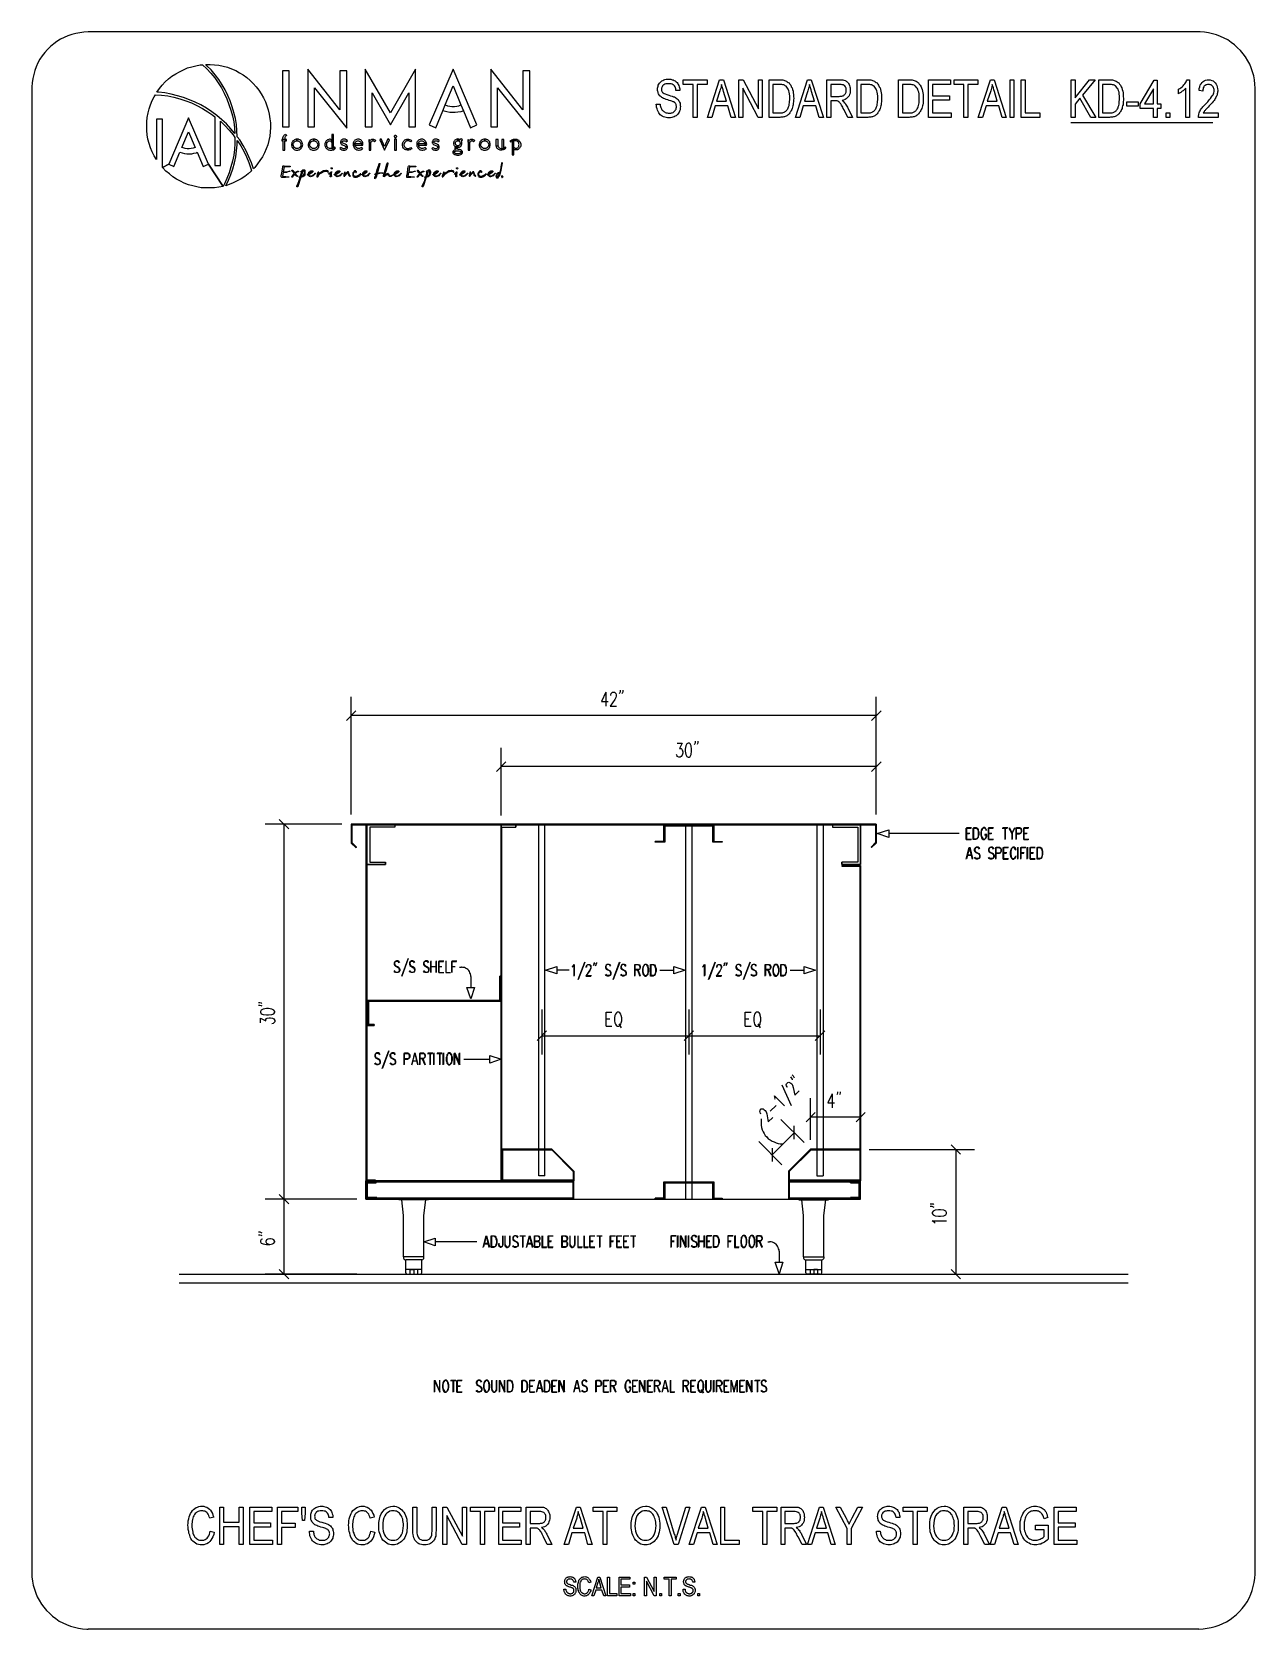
# Model space of a CAD drawing. Header units: metres. Extents: x 14 to 601, y -779 to -12.
import ezdxf

# ---------------------------------------------------------------- set-up
doc = ezdxf.new("R2010")
doc.units = ezdxf.units.M

msp = doc.modelspace()

# ---------------------------------------------------------------- linework, layer by layer
for p, q in [((29.2, -14.96), (27.4, -15.8)), ((31, -14.12), (29.2, -14.96)), ((32.92, -13.52), (31, -14.12)), ((34.84, -13.04), (32.92, -13.52)), ((36.76, -12.68), (34.84, -13.04)), ((38.68, -12.44), (36.76, -12.68)), ((40.72, -12.32), (38.68, -12.44)), ((573.76, -12.32), (40.72, -12.32)), ((574.48, -12.32), (573.76, -12.32)), ((576.52, -12.44), (574.48, -12.32)), ((578.44, -12.8), (576.52, -12.44)), ((580.36, -13.16), (578.44, -12.8)), ((582.28, -13.76), (580.36, -13.16)), ((584.2, -14.48), (582.28, -13.76)), ((586, -15.32), (584.2, -14.48)), ((587.68, -16.16), (586, -15.32)), ((19.84, -22.16), (18.64, -23.72)), ((21.16, -20.72), (19.84, -22.16)), ((22.6, -19.28), (21.16, -20.72)), ((24.16, -18.08), (22.6, -19.28)), ((25.72, -16.88), (24.16, -18.08)), ((27.4, -15.8), (25.72, -16.88)), ((589.36, -17.36), (587.68, -16.16)), ((590.92, -18.56), (589.36, -17.36)), ((592.36, -19.88), (590.92, -18.56)), ((593.8, -21.2), (592.36, -19.88)), ((595.12, -22.76), (593.8, -21.2)), ((596.2, -24.32), (595.12, -22.76)), ((15.76, -29), (15.04, -30.8)), ((16.6, -27.2), (15.76, -29)), ((17.56, -25.4), (16.6, -27.2)), ((18.64, -23.72), (17.56, -25.4)), ((84.52, -31.4), (86.44, -30.44)), ((86.44, -30.44), (88.36, -29.6)), ((88.36, -29.6), (90.4, -29)), ((90.4, -29), (92.44, -28.52)), ((92.44, -28.52), (94.48, -28.16)), ((94.48, -28.16), (95.56, -28.04)), ((95.56, -28.04), (97.72, -30.08)), ((97.12, -27.92), (99.28, -27.92)), ((97.72, -28.52), (97.12, -27.92)), ((99.76, -30.56), (97.72, -28.52)), ((97.72, -30.08), (99.64, -32.12)), ((99.28, -27.92), (101.32, -28.04)), ((101.68, -32.84), (99.76, -30.56)), ((101.32, -28.04), (103.48, -28.28)), ((103.48, -28.28), (105.52, -28.76)), ((105.52, -28.76), (107.56, -29.24)), ((107.56, -29.24), (109.48, -29.96)), ((109.48, -29.96), (111.52, -30.8)), ((161.56, -49.64), (146.08, -30.2)), ((146.08, -30.2), (146.08, -57.8)), ((173.68, -30.2), (173.68, -57.8)), ((185.8, -51.08), (173.68, -30.2)), ((197.8, -30.2), (185.8, -51.08)), ((197.8, -57.8), (197.8, -30.2)), ((215.92, -30.2), (204.4, -56.96)), ((227.32, -56.96), (215.92, -30.2)), ((249.4, -49.64), (233.92, -30.2)), ((233.92, -30.2), (233.92, -57.8)), ((597.28, -26.12), (596.2, -24.32)), ((598.24, -27.8), (597.28, -26.12)), ((598.96, -29.6), (598.24, -27.8)), ((599.56, -31.52), (598.96, -29.6)), ((13.84, -36.68), (13.72, -38.6)), ((14.08, -34.64), (13.84, -36.68)), ((14.56, -32.72), (14.08, -34.64)), ((15.04, -30.8), (14.56, -32.72)), ((74.92, -39.44), (76.24, -37.88)), ((76.24, -37.88), (77.68, -36.32)), ((77.68, -36.32), (79.24, -34.88)), ((79.24, -34.88), (80.92, -33.56)), ((80.92, -33.56), (82.72, -32.48)), ((82.72, -32.48), (84.52, -31.4)), ((99.64, -32.12), (101.44, -34.4)), ((101.44, -34.4), (103.12, -36.8)), ((103.36, -35.12), (101.68, -32.84)), ((103.12, -36.8), (104.68, -39.2)), ((105.04, -37.64), (103.36, -35.12)), ((106.48, -40.16), (105.04, -37.64)), ((111.52, -30.8), (113.32, -31.88)), ((113.32, -31.88), (115.12, -32.96)), ((115.12, -32.96), (116.8, -34.16)), ((116.8, -34.16), (118.48, -35.6)), ((118.48, -35.6), (119.92, -37.04)), ((119.92, -37.04), (121.36, -38.6)), ((137.2, -31.04), (133.96, -31.04)), ((133.96, -31.04), (133.96, -57.8)), ((137.2, -57.8), (137.2, -31.04)), ((164.92, -31.04), (161.56, -31.04)), ((161.56, -31.04), (161.56, -49.64)), ((164.92, -58.52), (164.92, -31.04)), ((212.08, -47.36), (215.92, -38.24)), ((215.92, -38.24), (219.64, -47.36)), ((252.76, -31.04), (249.4, -31.04)), ((249.4, -31.04), (249.4, -49.64)), ((252.76, -58.52), (252.76, -31.04)), ((314.2, -38.36), (314.32, -37.88)), ((314.32, -37.88), (314.56, -37.4)), ((314.56, -37.4), (314.92, -36.92)), ((314.92, -36.92), (315.16, -36.56)), ((315.16, -36.56), (315.52, -36.2)), ((315.52, -36.2), (316, -35.84)), ((316, -35.84), (316.48, -35.6)), ((316.36, -38.24), (316.12, -38.6)), ((316.6, -37.88), (316.36, -38.24)), ((316.48, -35.6), (316.96, -35.36)), ((316.96, -37.64), (316.6, -37.88)), ((316.96, -35.36), (317.44, -35.12)), ((317.44, -37.4), (316.96, -37.64)), ((317.44, -35.12), (318.04, -35)), ((317.92, -37.28), (317.44, -37.4)), ((318.52, -37.16), (317.92, -37.28)), ((318.04, -35), (318.52, -35)), ((318.52, -35), (319.12, -35)), ((319.24, -37.16), (318.52, -37.16)), ((319.12, -35), (319.72, -35)), ((319.84, -37.16), (319.24, -37.16)), ((319.72, -35), (320.32, -35)), ((320.44, -37.28), (319.84, -37.16)), ((320.32, -35), (320.92, -35.24)), ((320.92, -37.4), (320.44, -37.28)), ((320.92, -35.24), (321.52, -35.36)), ((321.4, -37.64), (320.92, -37.4)), ((321.76, -37.88), (321.4, -37.64)), ((321.52, -35.36), (322, -35.6)), ((322.12, -38.24), (321.76, -37.88)), ((322, -35.6), (322.48, -35.84)), ((322.36, -38.72), (322.12, -38.24)), ((322.48, -35.84), (322.96, -36.2)), ((322.96, -36.2), (323.32, -36.56)), ((323.32, -36.56), (323.68, -37.04)), ((323.68, -37.04), (323.92, -37.52)), ((323.92, -37.52), (324.16, -38)), ((324.16, -38), (324.4, -38.6)), ((326.2, -37.52), (326.2, -35.36)), ((326.2, -35.36), (337.72, -35.36)), ((331, -37.52), (326.2, -37.52)), ((331, -53.36), (331, -37.52)), ((337.72, -37.52), (332.92, -37.52)), ((332.92, -37.52), (332.92, -53.36)), ((337.72, -35.36), (337.72, -37.52)), ((337.96, -53.36), (343.72, -35.36)), ((343.72, -35.36), (345.64, -35.36)), ((344.56, -38.12), (344.44, -38.72)), ((344.68, -37.52), (344.56, -38.12)), ((344.8, -38), (344.68, -37.52)), ((345.04, -38.6), (344.8, -38)), ((345.64, -35.36), (351.4, -53.36)), ((352.96, -53.36), (352.96, -35.36)), ((352.96, -35.36), (355, -35.36)), ((355, -35.36), (362.44, -49.28)), ((362.44, -49.28), (362.44, -35.36)), ((362.44, -35.36), (364.24, -35.36)), ((364.24, -35.36), (364.24, -53.36)), ((367.48, -53.36), (367.48, -35.36)), ((367.48, -35.36), (372.4, -35.36)), ((372.4, -37.52), (369.28, -37.52)), ((369.28, -37.52), (369.28, -51.2)), ((372.4, -35.36), (373, -35.36)), ((373, -37.52), (372.4, -37.52)), ((373, -35.36), (373.6, -35.36)), ((373.6, -37.52), (373, -37.52)), ((373.6, -35.36), (374.08, -35.36)), ((374.08, -37.64), (373.6, -37.52)), ((374.08, -35.36), (374.56, -35.48)), ((374.56, -37.76), (374.08, -37.64)), ((374.56, -35.48), (374.92, -35.6)), ((374.92, -37.88), (374.56, -37.76)), ((374.92, -35.6), (375.4, -35.72)), ((375.28, -38.12), (374.92, -37.88)), ((375.64, -38.36), (375.28, -38.12)), ((375.4, -35.72), (375.88, -35.96)), ((375.88, -35.96), (376.24, -36.2)), ((376.24, -36.2), (376.72, -36.56)), ((376.72, -36.56), (377.08, -36.8)), ((377.08, -36.8), (377.44, -37.4)), ((377.44, -37.4), (377.92, -37.88)), ((377.92, -37.88), (378.16, -38.6)), ((380.2, -53.36), (385.96, -35.36)), ((385.96, -35.36), (387.76, -35.36)), ((386.8, -38.12), (386.68, -38.72)), ((386.92, -37.52), (386.8, -38.12)), ((387.04, -38), (386.92, -37.52)), ((387.28, -38.6), (387.04, -38)), ((387.76, -35.36), (393.64, -53.36)), ((395.2, -53.36), (395.2, -35.36)), ((395.2, -35.36), (401.44, -35.36)), ((401.56, -37.52), (397.12, -37.52)), ((397.12, -37.52), (397.12, -43.28)), ((401.44, -35.36), (402.16, -35.36)), ((402.16, -37.52), (401.56, -37.52)), ((402.16, -35.36), (402.88, -35.36)), ((402.64, -37.64), (402.16, -37.52)), ((403.12, -37.76), (402.64, -37.64)), ((402.88, -35.36), (403.36, -35.48)), ((403.6, -38), (403.12, -37.76)), ((403.36, -35.48), (403.96, -35.6)), ((403.84, -38.24), (403.6, -38)), ((404.2, -38.6), (403.84, -38.24)), ((403.96, -35.6), (404.32, -35.84)), ((404.32, -35.84), (404.68, -36.08)), ((404.68, -36.08), (405.04, -36.32)), ((405.04, -36.32), (405.4, -36.68)), ((405.4, -36.68), (405.64, -37.04)), ((405.64, -37.04), (405.88, -37.52)), ((405.88, -37.52), (406.12, -38)), ((406.12, -38), (406.24, -38.6)), ((409.72, -53.36), (409.72, -35.36)), ((409.72, -35.36), (414.64, -35.36)), ((414.64, -37.52), (411.52, -37.52)), ((411.52, -37.52), (411.52, -51.2)), ((414.64, -35.36), (415.24, -35.36)), ((415.24, -37.52), (414.64, -37.52)), ((415.24, -35.36), (415.84, -35.36)), ((415.84, -37.52), (415.24, -37.52)), ((415.84, -35.36), (416.32, -35.36)), ((416.32, -37.64), (415.84, -37.52)), ((416.32, -35.36), (416.8, -35.48)), ((416.8, -37.76), (416.32, -37.64)), ((416.8, -35.48), (417.16, -35.6)), ((417.04, -37.88), (416.8, -37.76)), ((417.52, -38.12), (417.04, -37.88)), ((417.16, -35.6), (417.64, -35.72)), ((417.88, -38.36), (417.52, -38.12)), ((417.64, -35.72), (418.12, -35.96)), ((418.12, -35.96), (418.48, -36.2)), ((418.48, -36.2), (418.96, -36.56)), ((418.96, -36.56), (419.32, -36.8)), ((419.32, -36.8), (419.68, -37.4)), ((419.68, -37.4), (420.04, -37.88)), ((420.04, -37.88), (420.4, -38.6)), ((429.64, -53.36), (429.64, -35.36)), ((429.64, -35.36), (434.56, -35.36)), ((434.56, -37.52), (431.56, -37.52)), ((431.56, -37.52), (431.56, -51.2)), ((434.56, -35.36), (435.16, -35.36)), ((435.16, -37.52), (434.56, -37.52)), ((435.16, -35.36), (435.76, -35.36)), ((435.76, -37.52), (435.16, -37.52)), ((435.76, -35.36), (436.24, -35.36)), ((436.24, -37.64), (435.76, -37.52)), ((436.24, -35.36), (436.72, -35.48)), ((436.72, -37.76), (436.24, -37.64)), ((436.72, -35.48), (437.08, -35.6)), ((437.08, -37.88), (436.72, -37.76)), ((437.08, -35.6), (437.56, -35.72)), ((437.44, -38.12), (437.08, -37.88)), ((437.8, -38.36), (437.44, -38.12)), ((437.56, -35.72), (438.04, -35.96)), ((438.04, -35.96), (438.52, -36.2)), ((438.52, -36.2), (438.88, -36.56)), ((438.88, -36.56), (439.24, -36.8)), ((439.24, -36.8), (439.6, -37.4)), ((439.6, -37.4), (440.08, -37.88)), ((440.08, -37.88), (440.44, -38.6)), ((444.04, -53.36), (444.04, -35.36)), ((444.04, -35.36), (454.6, -35.36)), ((454.6, -37.52), (445.96, -37.52)), ((445.96, -37.52), (445.96, -42.92)), ((454.6, -35.36), (454.6, -37.52)), ((456.28, -37.52), (456.28, -35.36)), ((456.28, -35.36), (467.68, -35.36)), ((460.96, -37.52), (456.28, -37.52)), ((460.96, -53.36), (460.96, -37.52)), ((467.68, -37.52), (462.88, -37.52)), ((462.88, -37.52), (462.88, -53.36)), ((467.68, -35.36), (467.68, -37.52)), ((467.92, -53.36), (473.8, -35.36)), ((473.8, -35.36), (475.6, -35.36)), ((474.52, -38.12), (474.4, -38.72)), ((474.64, -37.52), (474.52, -38.12)), ((474.76, -38), (474.64, -37.52)), ((475, -38.6), (474.76, -38)), ((475.6, -35.36), (481.36, -53.36)), ((483.16, -53.36), (483.16, -35.36)), ((483.16, -35.36), (484.96, -35.36)), ((484.96, -35.36), (484.96, -53.36)), ((488.44, -53.36), (488.44, -35.36)), ((488.44, -35.36), (490.36, -35.36)), ((490.36, -35.36), (490.36, -51.2)), ((512.44, -53.36), (512.44, -35.36)), ((512.44, -35.36), (514.36, -35.36)), ((514.36, -35.36), (514.36, -44)), ((514.36, -44), (521.32, -35.36)), ((523.96, -35.36), (517.96, -42.68)), ((521.32, -35.36), (523.96, -35.36)), ((525.76, -53.36), (525.76, -35.36)), ((525.76, -35.36), (530.68, -35.36)), ((530.68, -37.52), (527.56, -37.52)), ((527.56, -37.52), (527.56, -51.2)), ((530.68, -35.36), (531.28, -35.36)), ((531.28, -37.52), (530.68, -37.52)), ((531.28, -35.36), (531.88, -35.36)), ((531.88, -37.52), (531.28, -37.52)), ((531.88, -35.36), (532.36, -35.36)), ((532.36, -37.64), (531.88, -37.52)), ((532.36, -35.36), (532.84, -35.48)), ((532.84, -37.76), (532.36, -37.64)), ((532.84, -35.48), (533.2, -35.6)), ((533.2, -37.88), (532.84, -37.76)), ((533.2, -35.6), (533.68, -35.72)), ((533.56, -38.12), (533.2, -37.88)), ((533.92, -38.36), (533.56, -38.12)), ((533.68, -35.72), (534.16, -35.96)), ((534.16, -35.96), (534.64, -36.2)), ((534.64, -36.2), (535, -36.56)), ((535, -36.56), (535.36, -36.8)), ((535.36, -36.8), (535.72, -37.4)), ((535.72, -37.4), (536.2, -37.88)), ((536.2, -37.88), (536.44, -38.6)), ((545.56, -46.88), (552.4, -35.48)), ((552.4, -35.48), (553.84, -35.48)), ((553.84, -35.48), (553.84, -46.88)), ((565.72, -38.6), (566.2, -38.24)), ((566.2, -38.24), (566.56, -37.76)), ((566.56, -37.76), (567.04, -37.16)), ((567.04, -37.16), (567.4, -36.68)), ((567.4, -36.68), (567.64, -36.2)), ((567.64, -36.2), (567.88, -35.72)), ((567.88, -35.72), (568.12, -35.36)), ((568.12, -35.36), (569.32, -35.36)), ((569.32, -35.36), (569.32, -53.36)), ((574.24, -38.6), (574.48, -37.76)), ((574.48, -37.76), (574.84, -37.16)), ((574.84, -37.16), (575.32, -36.56)), ((575.32, -36.56), (575.8, -36.08)), ((575.8, -36.08), (576.4, -35.72)), ((576.4, -35.72), (577, -35.48)), ((576.76, -38), (576.4, -38.36)), ((577.12, -37.76), (576.76, -38)), ((577, -35.48), (577.72, -35.36)), ((577.48, -37.64), (577.12, -37.76)), ((577.96, -37.52), (577.48, -37.64)), ((577.72, -35.36), (578.44, -35.36)), ((578.44, -37.52), (577.96, -37.52)), ((578.44, -35.36), (579.28, -35.36)), ((578.92, -37.52), (578.44, -37.52)), ((579.28, -37.64), (578.92, -37.52)), ((579.28, -35.36), (580, -35.6)), ((579.76, -37.76), (579.28, -37.64)), ((580, -38), (579.76, -37.76)), ((580, -35.6), (580.6, -35.84)), ((580.36, -38.36), (580, -38)), ((580.6, -35.84), (581.2, -36.2)), ((581.2, -36.2), (581.68, -36.8)), ((581.68, -36.8), (582.04, -37.4)), ((582.04, -37.4), (582.4, -38)), ((582.4, -38), (582.64, -38.72)), ((600.16, -33.44), (599.56, -31.52)), ((600.52, -35.36), (600.16, -33.44)), ((600.64, -37.4), (600.52, -35.36)), ((600.76, -39.32), (600.64, -37.4)), ((13.72, -38.6), (13.72, -39.32)), ((13.72, -39.32), (13.72, -751.76)), ((70.6, -47.24), (71.44, -45.2)), ((71.44, -45.2), (72.4, -43.4)), ((72.4, -43.4), (73, -42.44)), ((73, -42.44), (75.88, -42.68)), ((73.72, -41.24), (74.92, -39.44)), ((74.44, -41.24), (73.72, -41.24)), ((77.56, -41.6), (74.44, -41.24)), ((75.88, -42.68), (78.88, -43.04)), ((80.56, -42.2), (77.56, -41.6)), ((78.88, -43.04), (81.76, -43.64)), ((83.56, -42.92), (80.56, -42.2)), ((81.76, -43.64), (84.64, -44.36)), ((86.44, -43.76), (83.56, -42.92)), ((84.64, -44.36), (87.52, -45.32)), ((89.32, -44.84), (86.44, -43.76)), ((87.52, -45.32), (90.28, -46.4)), ((92.08, -46.04), (89.32, -44.84)), ((104.68, -39.2), (106, -41.72)), ((106, -41.72), (107.2, -44.36)), ((107.8, -42.8), (106.48, -40.16)), ((107.2, -44.36), (108.28, -47.12)), ((108.88, -45.44), (107.8, -42.8)), ((109.84, -48.2), (108.88, -45.44)), ((121.36, -38.6), (122.68, -40.28)), ((122.68, -40.28), (123.76, -42.08)), ((123.76, -42.08), (124.84, -43.88)), ((124.84, -43.88), (125.8, -45.8)), ((125.8, -45.8), (126.52, -47.72)), ((149.32, -57.8), (149.32, -39.08)), ((149.32, -39.08), (164.92, -58.52)), ((177.04, -57.8), (177.04, -41.6)), ((177.04, -41.6), (185.8, -56.96)), ((185.8, -56.96), (194.56, -41.6)), ((194.56, -41.6), (194.56, -57.8)), ((237.16, -39.08), (252.76, -58.52)), ((237.16, -57.8), (237.16, -39.08)), ((313.96, -39.32), (314.08, -38.84)), ((313.96, -39.92), (313.96, -39.32)), ((313.96, -40.4), (313.96, -39.92)), ((314.08, -40.88), (313.96, -40.4)), ((314.08, -38.84), (314.2, -38.36)), ((314.2, -41.24), (314.08, -40.88)), ((314.32, -41.72), (314.2, -41.24)), ((314.44, -42.08), (314.32, -41.72)), ((314.68, -42.56), (314.44, -42.08)), ((314.92, -42.92), (314.68, -42.56)), ((315.28, -43.16), (314.92, -42.92)), ((315.64, -43.52), (315.28, -43.16)), ((316, -43.76), (315.64, -43.52)), ((316, -38.96), (315.88, -39.32)), ((315.88, -39.32), (315.88, -39.8)), ((315.88, -39.8), (315.88, -40.16)), ((315.88, -40.16), (315.88, -40.52)), ((315.88, -40.52), (316, -40.76)), ((316.12, -38.6), (316, -38.96)), ((316, -40.76), (316.24, -41.12)), ((316.36, -44), (316, -43.76)), ((316.24, -41.12), (316.36, -41.36)), ((316.36, -41.36), (316.72, -41.6)), ((316.84, -44.24), (316.36, -44)), ((316.72, -41.6), (317.2, -41.84)), ((317.44, -44.48), (316.84, -44.24)), ((317.2, -41.84), (317.68, -42.08)), ((318.16, -44.72), (317.44, -44.48)), ((317.68, -42.08), (318.4, -42.32)), ((318.88, -44.96), (318.16, -44.72)), ((318.4, -42.32), (319.36, -42.68)), ((319.6, -45.2), (318.88, -44.96)), ((319.36, -42.68), (320.2, -42.92)), ((320.32, -45.32), (319.6, -45.2)), ((320.2, -42.92), (321.04, -43.16)), ((320.8, -45.56), (320.32, -45.32)), ((321.16, -45.68), (320.8, -45.56)), ((321.04, -43.16), (321.64, -43.4)), ((321.52, -45.8), (321.16, -45.68)), ((321.88, -45.92), (321.52, -45.8)), ((321.64, -43.4), (322.12, -43.52)), ((322.12, -46.16), (321.88, -45.92)), ((322.12, -43.52), (322.6, -43.76)), ((322.6, -39.2), (322.36, -38.72)), ((322.72, -39.68), (322.6, -39.2)), ((322.6, -43.76), (322.96, -44.12)), ((322.72, -40.4), (322.72, -39.68)), ((324.64, -40.4), (322.72, -40.4)), ((322.96, -44.12), (323.44, -44.36)), ((323.44, -44.36), (323.8, -44.72)), ((323.8, -44.72), (324.04, -45.2)), ((324.04, -45.2), (324.4, -45.56)), ((324.4, -38.6), (324.52, -39.08)), ((324.4, -45.56), (324.52, -46.04)), ((324.52, -39.08), (324.64, -39.68)), ((324.64, -39.68), (324.64, -40.4)), ((343.84, -40.64), (342.28, -45.56)), ((342.28, -45.56), (347.08, -45.56)), ((344.08, -39.92), (343.84, -40.64)), ((344.32, -39.32), (344.08, -39.92)), ((344.44, -38.72), (344.32, -39.32)), ((345.16, -39.2), (345.04, -38.6)), ((345.4, -40.04), (345.16, -39.2)), ((345.64, -40.88), (345.4, -40.04)), ((347.08, -45.56), (345.64, -40.88)), ((362.32, -53.36), (354.88, -39.32)), ((354.88, -39.32), (354.88, -53.36)), ((376, -38.84), (375.64, -38.36)), ((376.36, -39.32), (376, -38.84)), ((376.72, -39.8), (376.36, -39.32)), ((376.96, -40.52), (376.72, -39.8)), ((377.2, -41.24), (376.96, -40.52)), ((377.32, -42.08), (377.2, -41.24)), ((377.44, -43.16), (377.32, -42.08)), ((377.32, -45.68), (377.44, -44.96)), ((377.32, -46.4), (377.32, -45.68)), ((377.44, -44.12), (377.44, -43.16)), ((377.44, -44.96), (377.44, -44.12)), ((378.16, -38.6), (378.52, -39.2)), ((378.52, -39.2), (378.76, -39.92)), ((378.76, -39.92), (379, -40.76)), ((379, -40.76), (379.12, -41.48)), ((379.12, -41.48), (379.24, -42.32)), ((379.24, -45.8), (379.12, -46.52)), ((379.24, -42.32), (379.24, -43.28)), ((379.24, -43.28), (379.36, -44.24)), ((379.36, -44.24), (379.24, -44.96)), ((379.24, -44.96), (379.24, -45.8)), ((386.08, -40.64), (384.52, -45.56)), ((384.52, -45.56), (389.32, -45.56)), ((386.32, -39.92), (386.08, -40.64)), ((386.44, -39.32), (386.32, -39.92)), ((386.68, -38.72), (386.44, -39.32)), ((387.4, -39.2), (387.28, -38.6)), ((387.64, -40.04), (387.4, -39.2)), ((387.88, -40.88), (387.64, -40.04)), ((389.32, -45.56), (387.88, -40.88)), ((397.12, -43.28), (401.08, -43.28)), ((399.28, -45.44), (397.12, -45.44)), ((397.12, -45.44), (397.12, -53.36)), ((399.52, -45.44), (399.28, -45.44)), ((399.76, -45.44), (399.52, -45.44)), ((400, -45.44), (399.76, -45.44)), ((400.12, -45.44), (400, -45.44)), ((400.24, -45.44), (400.12, -45.44)), ((400.48, -45.56), (400.24, -45.44)), ((400.6, -45.56), (400.48, -45.56)), ((400.84, -45.68), (400.6, -45.56)), ((400.96, -45.8), (400.84, -45.68)), ((401.2, -45.92), (400.96, -45.8)), ((401.08, -43.28), (401.56, -43.16)), ((401.32, -46.16), (401.2, -45.92)), ((401.56, -43.16), (402.04, -43.16)), ((402.04, -43.16), (402.4, -43.16)), ((402.4, -43.16), (402.76, -43.04)), ((403.24, -45.08), (402.52, -45.2)), ((402.52, -45.2), (402.76, -45.44)), ((402.76, -43.04), (403.12, -42.92)), ((402.76, -45.44), (403, -45.56)), ((403, -45.56), (403.24, -45.8)), ((403.12, -42.92), (403.36, -42.8)), ((403.96, -44.72), (403.24, -45.08)), ((403.24, -45.8), (403.48, -45.92)), ((403.36, -42.8), (403.6, -42.56)), ((403.48, -45.92), (403.6, -46.16)), ((403.6, -42.56), (403.84, -42.32)), ((403.84, -42.32), (404.08, -42.08)), ((404.56, -44.48), (403.96, -44.72)), ((404.08, -42.08), (404.2, -41.84)), ((404.32, -38.96), (404.2, -38.6)), ((404.2, -41.84), (404.32, -41.6)), ((404.44, -39.32), (404.32, -38.96)), ((404.32, -41.6), (404.44, -41.24)), ((404.56, -39.8), (404.44, -39.32)), ((404.44, -41.24), (404.56, -41)), ((404.56, -40.28), (404.56, -39.8)), ((404.56, -40.64), (404.56, -40.28)), ((404.56, -41), (404.56, -40.64)), ((405.04, -44), (404.56, -44.48)), ((405.52, -43.52), (405.04, -44)), ((405.88, -42.92), (405.52, -43.52)), ((406.12, -42.32), (405.88, -42.92)), ((406.36, -41.72), (406.12, -42.32)), ((406.24, -38.6), (406.36, -39.08)), ((406.36, -39.08), (406.48, -39.68)), ((406.48, -41), (406.36, -41.72)), ((406.48, -39.68), (406.48, -40.28)), ((406.48, -40.28), (406.48, -41)), ((418.24, -38.84), (417.88, -38.36)), ((418.6, -39.32), (418.24, -38.84)), ((418.96, -39.8), (418.6, -39.32)), ((419.2, -40.52), (418.96, -39.8)), ((419.44, -41.24), (419.2, -40.52)), ((419.56, -42.08), (419.44, -41.24)), ((419.68, -43.16), (419.56, -42.08)), ((419.56, -45.68), (419.68, -44.96)), ((419.56, -46.4), (419.56, -45.68)), ((419.68, -44.12), (419.68, -43.16)), ((419.68, -44.96), (419.68, -44.12)), ((420.4, -38.6), (420.76, -39.2)), ((420.76, -39.2), (421, -39.92)), ((421, -39.92), (421.12, -40.76)), ((421.12, -40.76), (421.36, -41.48)), ((421.36, -41.48), (421.48, -42.32)), ((421.48, -45.8), (421.36, -46.52)), ((421.48, -42.32), (421.48, -43.28)), ((421.48, -43.28), (421.48, -44.24)), ((421.48, -44.24), (421.48, -44.96)), ((421.48, -44.96), (421.48, -45.8)), ((438.16, -38.84), (437.8, -38.36)), ((438.52, -39.32), (438.16, -38.84)), ((438.88, -39.8), (438.52, -39.32)), ((439.12, -40.52), (438.88, -39.8)), ((439.36, -41.24), (439.12, -40.52)), ((439.48, -42.08), (439.36, -41.24)), ((439.6, -43.16), (439.48, -42.08)), ((439.48, -46.4), (439.6, -45.68)), ((439.6, -44.12), (439.6, -43.16)), ((439.6, -44.96), (439.6, -44.12)), ((439.6, -45.68), (439.6, -44.96)), ((440.44, -38.6), (440.68, -39.2)), ((440.68, -39.2), (440.92, -39.92)), ((440.92, -39.92), (441.16, -40.76)), ((441.16, -40.76), (441.28, -41.48)), ((441.28, -41.48), (441.4, -42.32)), ((441.4, -42.32), (441.52, -43.28)), ((441.52, -44.96), (441.4, -45.8)), ((441.4, -45.8), (441.4, -46.52)), ((441.52, -43.28), (441.52, -44.24)), ((441.52, -44.24), (441.52, -44.96)), ((445.96, -42.92), (454.12, -42.92)), ((454.12, -45.08), (445.96, -45.08)), ((445.96, -45.08), (445.96, -51.2)), ((454.12, -42.92), (454.12, -45.08)), ((473.92, -40.64), (472.24, -45.56)), ((472.24, -45.56), (477.04, -45.56)), ((474.04, -39.92), (473.92, -40.64)), ((474.28, -39.32), (474.04, -39.92)), ((474.4, -38.72), (474.28, -39.32)), ((475.24, -39.2), (475, -38.6)), ((475.36, -40.04), (475.24, -39.2)), ((475.72, -40.88), (475.36, -40.04)), ((477.04, -45.56), (475.72, -40.88)), ((516.64, -44.12), (514.36, -47)), ((521.92, -53.36), (516.64, -44.12)), ((517.96, -42.68), (524.32, -53.36)), ((534.28, -38.84), (533.92, -38.36)), ((534.64, -39.32), (534.28, -38.84)), ((535, -39.8), (534.64, -39.32)), ((535.24, -40.52), (535, -39.8)), ((535.48, -41.24), (535.24, -40.52)), ((535.6, -42.08), (535.48, -41.24)), ((535.72, -43.16), (535.6, -42.08)), ((535.6, -45.68), (535.72, -44.96)), ((535.6, -46.4), (535.6, -45.68)), ((535.72, -44.12), (535.72, -43.16)), ((535.72, -44.96), (535.72, -44.12)), ((536.44, -38.6), (536.8, -39.2)), ((536.8, -39.2), (537.04, -39.92)), ((537.04, -39.92), (537.28, -40.76)), ((537.28, -40.76), (537.4, -41.48)), ((537.4, -41.48), (537.52, -42.32)), ((537.52, -45.8), (537.4, -46.52)), ((537.52, -42.32), (537.52, -43.28)), ((537.52, -43.28), (537.64, -44.24)), ((537.64, -44.96), (537.52, -45.8)), ((537.64, -44.24), (537.64, -44.96)), ((539.2, -47.96), (539.2, -45.8)), ((539.2, -45.8), (544.72, -45.8)), ((544.72, -45.8), (544.72, -47.96)), ((552.04, -39.56), (547.72, -46.88)), ((552.04, -46.88), (552.04, -39.56)), ((564.04, -39.8), (564.64, -39.44)), ((564.04, -41.96), (564.04, -39.8)), ((564.4, -41.72), (564.04, -41.96)), ((564.76, -41.6), (564.4, -41.72)), ((564.64, -39.44), (565.12, -39.08)), ((565.12, -41.36), (564.76, -41.6)), ((565.12, -39.08), (565.72, -38.6)), ((565.48, -41.12), (565.12, -41.36)), ((565.84, -40.76), (565.48, -41.12)), ((566.32, -40.52), (565.84, -40.76)), ((566.68, -40.16), (566.32, -40.52)), ((566.92, -39.92), (566.68, -40.16)), ((567.28, -39.56), (566.92, -39.92)), ((567.52, -39.32), (567.28, -39.56)), ((567.52, -53.36), (567.52, -39.32)), ((573.88, -40.4), (574, -39.44)), ((575.68, -40.76), (573.88, -40.4)), ((574, -39.44), (574.24, -38.6)), ((575.8, -39.56), (575.68, -40.16)), ((575.68, -40.16), (575.68, -40.76)), ((575.92, -39.08), (575.8, -39.56)), ((576.16, -38.72), (575.92, -39.08)), ((576.4, -38.36), (576.16, -38.72)), ((577.24, -46.64), (578.08, -45.8)), ((578.08, -45.8), (578.8, -44.96)), ((578.8, -44.96), (579.4, -44.24)), ((579.4, -44.24), (579.88, -43.52)), ((579.88, -43.52), (580.24, -43.04)), ((580.6, -45.68), (580.12, -46.4)), ((580.24, -43.04), (580.6, -42.44)), ((580.6, -38.72), (580.36, -38.36)), ((580.84, -39.08), (580.6, -38.72)), ((580.6, -42.44), (580.84, -41.96)), ((581.08, -45.2), (580.6, -45.68)), ((580.96, -39.44), (580.84, -39.08)), ((580.84, -41.96), (580.96, -41.48)), ((581.08, -39.92), (580.96, -39.44)), ((580.96, -41.48), (581.08, -40.88)), ((581.08, -40.4), (581.08, -39.92)), ((581.08, -40.88), (581.08, -40.4)), ((581.44, -44.72), (581.08, -45.2)), ((581.68, -44.24), (581.44, -44.72)), ((581.92, -43.76), (581.68, -44.24)), ((582.16, -43.28), (581.92, -43.76)), ((582.4, -42.92), (582.16, -43.28)), ((582.52, -42.44), (582.4, -42.92)), ((582.64, -42.08), (582.52, -42.44)), ((582.64, -38.72), (582.76, -39.56)), ((582.76, -41.6), (582.64, -42.08)), ((582.76, -39.56), (582.88, -40.28)), ((582.88, -40.76), (582.76, -41.24)), ((582.76, -41.24), (582.76, -41.6)), ((582.88, -40.28), (582.88, -40.76)), ((600.76, -751.76), (600.76, -39.32)), ((68.92, -55.4), (69.04, -53.36)), ((69.04, -53.36), (69.52, -51.2)), ((69.52, -51.2), (70, -49.16)), ((70, -49.16), (70.6, -47.24)), ((88.84, -53.48), (79.36, -75.8)), ((98.44, -75.8), (88.84, -53.48)), ((90.28, -46.4), (92.92, -47.6)), ((94.84, -47.36), (92.08, -46.04)), ((92.92, -47.6), (95.56, -49.04)), ((97.48, -48.92), (94.84, -47.36)), ((95.56, -49.04), (98.08, -50.6)), ((100, -50.6), (97.48, -48.92)), ((98.08, -50.6), (100.6, -52.28)), ((102.52, -52.4), (100, -50.6)), ((100.6, -52.28), (101.44, -53)), ((101.44, -53), (101.44, -76.4)), ((104.8, -54.44), (102.52, -52.4)), ((108.28, -47.12), (109.24, -49.88)), ((109.24, -49.88), (109.96, -52.64)), ((110.68, -50.96), (109.84, -48.2)), ((109.96, -52.64), (110.56, -55.4)), ((111.4, -53.84), (110.68, -50.96)), ((126.52, -47.72), (127.12, -49.76)), ((127.12, -49.76), (127.6, -51.8)), ((127.6, -51.8), (127.96, -53.96)), ((207.52, -58.28), (210.88, -50.12)), ((210.88, -50.12), (212.08, -47.36)), ((210.88, -50.12), (212.08, -47.36)), ((211.6, -50.36), (210.88, -50.12)), ((212.92, -50.72), (211.6, -50.36)), ((212.08, -47.36), (213.16, -47.72)), ((214.24, -50.96), (212.92, -50.72)), ((213.16, -47.72), (214.24, -47.96)), ((214.24, -47.96), (215.32, -48.08)), ((215.56, -50.96), (214.24, -50.96)), ((215.32, -48.08), (216.52, -48.08)), ((216.88, -50.96), (215.56, -50.96)), ((216.52, -48.08), (217.6, -47.96)), ((218.2, -50.84), (216.88, -50.96)), ((217.6, -47.96), (218.68, -47.72)), ((219.52, -50.6), (218.2, -50.84)), ((218.68, -47.72), (219.64, -47.36)), ((220.84, -50.12), (219.52, -50.6)), ((219.64, -47.36), (220.84, -50.12)), ((219.64, -47.36), (220.84, -50.12)), ((220.84, -50.12), (224.2, -58.28)), ((313.36, -47), (315.28, -47)), ((313.48, -47.72), (313.36, -47)), ((313.48, -48.44), (313.48, -47.72)), ((313.72, -49.16), (313.48, -48.44)), ((313.96, -49.88), (313.72, -49.16)), ((314.2, -50.48), (313.96, -49.88)), ((314.56, -51.08), (314.2, -50.48)), ((314.92, -51.56), (314.56, -51.08)), ((315.28, -52.04), (314.92, -51.56)), ((315.28, -47), (315.28, -47.6)), ((315.28, -47.6), (315.4, -48.08)), ((315.76, -52.4), (315.28, -52.04)), ((315.4, -48.08), (315.52, -48.56)), ((315.52, -48.56), (315.64, -48.92)), ((315.64, -48.92), (315.88, -49.28)), ((316.24, -52.76), (315.76, -52.4)), ((315.88, -49.28), (316, -49.64)), ((316, -49.64), (316.36, -50)), ((316.84, -53), (316.24, -52.76)), ((316.36, -50), (316.6, -50.24)), ((316.6, -50.24), (316.96, -50.48)), ((317.44, -53.24), (316.84, -53)), ((316.96, -50.48), (317.32, -50.72)), ((317.32, -50.72), (317.68, -50.96)), ((318.04, -53.36), (317.44, -53.24)), ((317.68, -50.96), (318.16, -51.08)), ((318.76, -53.48), (318.04, -53.36)), ((318.16, -51.08), (318.52, -51.2)), ((318.52, -51.2), (319, -51.32)), ((319.6, -53.48), (318.76, -53.48)), ((319, -51.32), (319.48, -51.32)), ((319.48, -51.32), (319.96, -51.32)), ((320.2, -53.48), (319.6, -53.48)), ((319.96, -51.32), (320.32, -51.32)), ((320.8, -53.36), (320.2, -53.48)), ((320.32, -51.32), (320.68, -51.2)), ((320.68, -51.2), (321.04, -51.08)), ((321.28, -53.24), (320.8, -53.36)), ((321.04, -51.08), (321.4, -50.96)), ((321.88, -53), (321.28, -53.24)), ((321.4, -50.96), (321.76, -50.72)), ((321.76, -50.72), (322, -50.48)), ((322.36, -52.76), (321.88, -53)), ((322, -50.48), (322.24, -50.24)), ((322.36, -46.4), (322.12, -46.16)), ((322.24, -50.24), (322.48, -50)), ((322.6, -46.64), (322.36, -46.4)), ((322.84, -52.52), (322.36, -52.76)), ((322.48, -50), (322.6, -49.76)), ((322.72, -46.76), (322.6, -46.64)), ((322.6, -49.76), (322.84, -49.4)), ((322.84, -47.12), (322.72, -46.76)), ((322.96, -47.36), (322.84, -47.12)), ((322.84, -49.4), (322.96, -49.16)), ((323.32, -52.16), (322.84, -52.52)), ((322.96, -47.6), (322.96, -47.36)), ((323.08, -47.96), (322.96, -47.6)), ((322.96, -48.8), (323.08, -48.56)), ((322.96, -49.16), (322.96, -48.8)), ((323.08, -48.2), (323.08, -47.96)), ((323.08, -48.56), (323.08, -48.2)), ((323.68, -51.8), (323.32, -52.16)), ((324.04, -51.32), (323.68, -51.8)), ((324.28, -50.84), (324.04, -51.32)), ((324.52, -50.36), (324.28, -50.84)), ((324.52, -46.04), (324.76, -46.52)), ((324.76, -49.76), (324.52, -50.36)), ((324.76, -46.52), (324.88, -47)), ((324.88, -49.28), (324.76, -49.76)), ((324.88, -47), (324.88, -47.6)), ((324.88, -47.6), (325, -48.08)), ((325, -48.08), (324.88, -48.68)), ((324.88, -48.68), (324.88, -49.28)), ((332.92, -53.36), (331, -53.36)), ((340, -53.36), (337.96, -53.36)), ((341.68, -47.72), (340, -53.36)), ((347.68, -47.72), (341.68, -47.72)), ((349.36, -53.36), (347.68, -47.72)), ((351.4, -53.36), (349.36, -53.36)), ((354.88, -53.36), (352.96, -53.36)), ((364.24, -53.36), (362.32, -53.36)), ((372.64, -53.36), (367.48, -53.36)), ((369.28, -51.2), (372.4, -51.2)), ((372.4, -51.2), (373, -51.08)), ((373.12, -53.24), (372.64, -53.36)), ((373, -51.08), (373.48, -51.08)), ((373.6, -53.24), (373.12, -53.24)), ((373.48, -51.08), (373.96, -51.08)), ((374.08, -53.24), (373.6, -53.24)), ((373.96, -51.08), (374.32, -50.96)), ((374.56, -53.12), (374.08, -53.24)), ((374.32, -50.96), (374.68, -50.84)), ((374.92, -53), (374.56, -53.12)), ((374.68, -50.84), (375.04, -50.72)), ((375.28, -52.88), (374.92, -53)), ((375.04, -50.72), (375.28, -50.48)), ((375.28, -50.48), (375.52, -50.36)), ((375.64, -52.76), (375.28, -52.88)), ((375.52, -50.36), (375.76, -50.12)), ((376, -52.52), (375.64, -52.76)), ((375.76, -50.12), (376, -49.88)), ((376, -49.88), (376.24, -49.52)), ((376.36, -52.28), (376, -52.52)), ((376.24, -49.52), (376.48, -49.16)), ((376.6, -52.04), (376.36, -52.28)), ((376.48, -49.16), (376.72, -48.68)), ((376.96, -51.8), (376.6, -52.04)), ((376.72, -48.68), (376.84, -48.2)), ((376.84, -48.2), (377.08, -47.6)), ((377.2, -51.56), (376.96, -51.8)), ((377.08, -47.6), (377.2, -47)), ((377.2, -47), (377.32, -46.4)), ((377.44, -51.2), (377.2, -51.56)), ((377.68, -50.84), (377.44, -51.2)), ((377.92, -50.48), (377.68, -50.84)), ((378.16, -50), (377.92, -50.48)), ((378.4, -49.52), (378.16, -50)), ((378.64, -49.04), (378.4, -49.52)), ((378.76, -48.44), (378.64, -49.04)), ((378.88, -47.84), (378.76, -48.44)), ((379.12, -47.24), (378.88, -47.84)), ((379.12, -46.52), (379.12, -47.24)), ((382.24, -53.36), (380.2, -53.36)), ((383.8, -47.72), (382.24, -53.36)), ((389.92, -47.72), (383.8, -47.72)), ((391.6, -53.36), (389.92, -47.72)), ((393.64, -53.36), (391.6, -53.36)), ((397.12, -53.36), (395.2, -53.36)), ((401.44, -46.28), (401.32, -46.16)), ((401.68, -46.52), (401.44, -46.28)), ((401.92, -46.88), (401.68, -46.52)), ((402.04, -47.12), (401.92, -46.88)), ((402.28, -47.48), (402.04, -47.12)), ((402.52, -47.96), (402.28, -47.48)), ((402.88, -48.44), (402.52, -47.96)), ((403.12, -49.04), (402.88, -48.44)), ((403.48, -49.64), (403.12, -49.04)), ((405.28, -53.36), (403.48, -49.64)), ((403.6, -46.16), (403.96, -46.52)), ((403.96, -46.52), (404.2, -47)), ((404.2, -47), (404.56, -47.48)), ((404.56, -47.48), (404.8, -47.96)), ((404.8, -47.96), (405.16, -48.44)), ((405.16, -48.44), (407.56, -53.36)), ((407.56, -53.36), (405.28, -53.36)), ((414.88, -53.36), (409.72, -53.36)), ((411.52, -51.2), (414.64, -51.2)), ((414.64, -51.2), (415.24, -51.08)), ((415.36, -53.24), (414.88, -53.36)), ((415.24, -51.08), (415.72, -51.08)), ((415.84, -53.24), (415.36, -53.24)), ((415.72, -51.08), (416.2, -51.08)), ((416.32, -53.24), (415.84, -53.24)), ((416.2, -51.08), (416.56, -50.96)), ((416.8, -53.12), (416.32, -53.24)), ((416.56, -50.96), (416.92, -50.84)), ((417.16, -53), (416.8, -53.12)), ((416.92, -50.84), (417.16, -50.72)), ((417.16, -50.72), (417.52, -50.48)), ((417.52, -52.88), (417.16, -53)), ((417.52, -50.48), (417.76, -50.36)), ((417.88, -52.76), (417.52, -52.88)), ((417.76, -50.36), (418, -50.12)), ((418.24, -52.52), (417.88, -52.76)), ((418, -50.12), (418.24, -49.88)), ((418.24, -49.88), (418.48, -49.52)), ((418.6, -52.28), (418.24, -52.52)), ((418.48, -49.52), (418.72, -49.16)), ((418.84, -52.04), (418.6, -52.28)), ((418.72, -49.16), (418.96, -48.68)), ((419.2, -51.8), (418.84, -52.04)), ((418.96, -48.68), (419.08, -48.2)), ((419.08, -48.2), (419.32, -47.6)), ((419.44, -51.56), (419.2, -51.8)), ((419.32, -47.6), (419.44, -47)), ((419.44, -47), (419.56, -46.4)), ((419.68, -51.2), (419.44, -51.56)), ((419.92, -50.84), (419.68, -51.2)), ((420.16, -50.48), (419.92, -50.84)), ((420.4, -50), (420.16, -50.48)), ((420.64, -49.52), (420.4, -50)), ((420.76, -49.04), (420.64, -49.52)), ((421, -48.44), (420.76, -49.04)), ((421.12, -47.84), (421, -48.44)), ((421.24, -47.24), (421.12, -47.84)), ((421.36, -46.52), (421.24, -47.24)), ((434.8, -53.36), (429.64, -53.36)), ((431.56, -51.2), (434.56, -51.2)), ((434.56, -51.2), (435.16, -51.08)), ((435.28, -53.24), (434.8, -53.36)), ((435.16, -51.08), (435.64, -51.08)), ((435.76, -53.24), (435.28, -53.24)), ((435.64, -51.08), (436.12, -51.08)), ((436.24, -53.24), (435.76, -53.24)), ((436.12, -51.08), (436.48, -50.96)), ((436.72, -53.12), (436.24, -53.24)), ((436.48, -50.96), (436.84, -50.84)), ((437.08, -53), (436.72, -53.12)), ((436.84, -50.84), (437.2, -50.72)), ((437.44, -52.88), (437.08, -53)), ((437.2, -50.72), (437.44, -50.48)), ((437.44, -50.48), (437.68, -50.36)), ((437.92, -52.76), (437.44, -52.88)), ((437.68, -50.36), (437.92, -50.12)), ((437.92, -50.12), (438.16, -49.88)), ((438.16, -52.52), (437.92, -52.76)), ((438.16, -49.88), (438.4, -49.52)), ((438.52, -52.28), (438.16, -52.52)), ((438.4, -49.52), (438.64, -49.16)), ((438.76, -52.04), (438.52, -52.28)), ((438.64, -49.16), (438.88, -48.68)), ((439.12, -51.8), (438.76, -52.04)), ((438.88, -48.68), (439.12, -48.2)), ((439.12, -48.2), (439.24, -47.6)), ((439.36, -51.56), (439.12, -51.8)), ((439.24, -47.6), (439.36, -47)), ((439.36, -47), (439.48, -46.4)), ((439.6, -51.2), (439.36, -51.56)), ((439.84, -50.84), (439.6, -51.2)), ((440.08, -50.48), (439.84, -50.84)), ((440.32, -50), (440.08, -50.48)), ((440.56, -49.52), (440.32, -50)), ((440.8, -49.04), (440.56, -49.52)), ((440.92, -48.44), (440.8, -49.04)), ((441.16, -47.84), (440.92, -48.44)), ((441.28, -47.24), (441.16, -47.84)), ((441.4, -46.52), (441.28, -47.24)), ((454.96, -53.36), (444.04, -53.36)), ((445.96, -51.2), (454.96, -51.2)), ((454.96, -51.2), (454.96, -53.36)), ((462.88, -53.36), (460.96, -53.36)), ((469.96, -53.36), (467.92, -53.36)), ((471.64, -47.72), (469.96, -53.36)), ((477.76, -47.72), (471.64, -47.72)), ((479.32, -53.36), (477.76, -47.72)), ((481.36, -53.36), (479.32, -53.36)), ((484.96, -53.36), (483.16, -53.36)), ((497.44, -53.36), (488.44, -53.36)), ((490.36, -51.2), (497.44, -51.2)), ((497.44, -51.2), (497.44, -53.36)), ((514.36, -53.36), (512.44, -53.36)), ((514.36, -47), (514.36, -53.36)), ((524.32, -53.36), (521.92, -53.36)), ((530.92, -53.36), (525.76, -53.36)), ((527.56, -51.2), (530.68, -51.2)), ((530.68, -51.2), (531.28, -51.08)), ((531.4, -53.24), (530.92, -53.36)), ((531.28, -51.08), (531.76, -51.08)), ((531.88, -53.24), (531.4, -53.24)), ((531.76, -51.08), (532.24, -51.08)), ((532.36, -53.24), (531.88, -53.24)), ((532.24, -51.08), (532.6, -50.96)), ((532.84, -53.12), (532.36, -53.24)), ((532.6, -50.96), (532.96, -50.84)), ((533.2, -53), (532.84, -53.12)), ((532.96, -50.84), (533.32, -50.72)), ((533.56, -52.88), (533.2, -53)), ((533.32, -50.72), (533.56, -50.48)), ((533.56, -50.48), (533.8, -50.36)), ((533.92, -52.76), (533.56, -52.88)), ((533.8, -50.36), (534.04, -50.12)), ((534.28, -52.52), (533.92, -52.76)), ((534.04, -50.12), (534.28, -49.88)), ((534.28, -49.88), (534.52, -49.52)), ((534.64, -52.28), (534.28, -52.52)), ((534.52, -49.52), (534.76, -49.16)), ((534.88, -52.04), (534.64, -52.28)), ((534.76, -49.16), (535, -48.68)), ((535.24, -51.8), (534.88, -52.04)), ((535, -48.68), (535.12, -48.2)), ((535.12, -48.2), (535.36, -47.6)), ((535.48, -51.56), (535.24, -51.8)), ((535.36, -47.6), (535.48, -47)), ((535.48, -47), (535.6, -46.4)), ((535.72, -51.2), (535.48, -51.56)), ((535.96, -50.84), (535.72, -51.2)), ((536.2, -50.48), (535.96, -50.84)), ((536.44, -50), (536.2, -50.48)), ((536.68, -49.52), (536.44, -50)), ((536.92, -49.04), (536.68, -49.52)), ((537.04, -48.44), (536.92, -49.04)), ((537.16, -47.84), (537.04, -48.44)), ((537.4, -47.24), (537.16, -47.84)), ((537.4, -46.52), (537.4, -47.24)), ((544.72, -47.96), (539.2, -47.96)), ((545.56, -49.04), (545.56, -46.88)), ((552.04, -49.04), (545.56, -49.04)), ((547.72, -46.88), (552.04, -46.88)), ((552.04, -53.36), (552.04, -49.04)), ((553.84, -53.36), (552.04, -53.36)), ((553.84, -46.88), (555.52, -46.88)), ((555.52, -49.04), (553.84, -49.04)), ((553.84, -49.04), (553.84, -53.36)), ((555.52, -46.88), (555.52, -49.04)), ((558.16, -53.36), (558.16, -51.2)), ((558.16, -51.2), (559.84, -51.2)), ((559.84, -53.36), (558.16, -53.36)), ((559.84, -51.2), (559.84, -53.36)), ((569.32, -53.36), (567.52, -53.36)), ((573.64, -52.4), (573.76, -52.04)), ((573.64, -52.64), (573.64, -52.4)), ((573.64, -53), (573.64, -52.64)), ((573.64, -53.36), (573.64, -53)), ((583, -53.36), (573.64, -53.36)), ((573.76, -51.8), (574, -51.2)), ((573.76, -52.04), (573.76, -51.8)), ((574, -51.2), (574.12, -50.72)), ((574.12, -50.72), (574.36, -50.24)), ((574.36, -50.24), (574.6, -49.76)), ((574.6, -49.76), (574.96, -49.28)), ((574.96, -49.28), (575.32, -48.8)), ((575.32, -48.8), (575.68, -48.32)), ((575.68, -48.32), (576.16, -47.84)), ((576.04, -50.96), (575.92, -51.2)), ((575.92, -51.2), (583, -51.2)), ((576.28, -50.72), (576.04, -50.96)), ((576.16, -47.84), (576.64, -47.24)), ((576.4, -50.48), (576.28, -50.72)), ((576.52, -50.24), (576.4, -50.48)), ((576.76, -50), (576.52, -50.24)), ((576.64, -47.24), (577.24, -46.64)), ((577, -49.76), (576.76, -50)), ((577.36, -49.4), (577, -49.76)), ((577.72, -48.92), (577.36, -49.4)), ((578.2, -48.44), (577.72, -48.92)), ((578.8, -47.84), (578.2, -48.44)), ((579.52, -47), (578.8, -47.84)), ((580.12, -46.4), (579.52, -47)), ((583, -51.2), (583, -53.36)), ((68.8, -57.56), (68.92, -55.4)), ((68.92, -59.6), (68.8, -57.56)), ((69.04, -61.76), (68.92, -59.6)), ((76.36, -54.2), (73.48, -54.2)), ((73.48, -54.2), (73.48, -73.52)), ((76.36, -77.36), (76.36, -54.2)), ((85.72, -67.76), (88.84, -60.32)), ((88.84, -60.32), (92.08, -67.76)), ((104.2, -76.4), (104.2, -55.16)), ((104.2, -55.16), (106.36, -57.2)), ((107.08, -56.48), (104.8, -54.44)), ((106.36, -57.2), (108.4, -59.48)), ((109.12, -58.76), (107.08, -56.48)), ((108.4, -59.48), (110.32, -61.76)), ((111.16, -61.04), (109.12, -58.76)), ((110.56, -55.4), (110.92, -58.28)), ((110.92, -58.28), (111.16, -61.04)), ((111.88, -56.72), (111.4, -53.84)), ((112.12, -59.6), (111.88, -56.72)), ((112.24, -62.6), (112.12, -59.6)), ((128.08, -60.2), (127.84, -62.36)), ((127.96, -53.96), (128.2, -56)), ((128.2, -58.16), (128.08, -60.2)), ((128.2, -56), (128.2, -58.16)), ((133.96, -57.8), (137.2, -57.8)), ((146.08, -57.8), (149.32, -57.8)), ((173.68, -57.8), (177.04, -57.8)), ((194.56, -57.8), (197.8, -57.8)), ((204.4, -56.96), (207.52, -58.28)), ((224.2, -58.28), (227.32, -56.96)), ((233.92, -57.8), (237.16, -57.8)), ((512.32, -55.76), (580.48, -55.76)), ((69.4, -63.8), (69.04, -61.76)), ((70, -65.84), (69.4, -63.8)), ((70.6, -67.88), (70, -65.84)), ((71.44, -69.8), (70.6, -67.88)), ((86.32, -68), (85.72, -67.76)), ((87.28, -68.24), (86.32, -68)), ((88.24, -68.36), (87.28, -68.24)), ((89.2, -68.36), (88.24, -68.36)), ((90.16, -68.24), (89.2, -68.36)), ((91.12, -68.12), (90.16, -68.24)), ((92.08, -67.76), (91.12, -68.12)), ((110.32, -61.76), (111.16, -62.96)), ((110.92, -68.72), (110.56, -71.48)), ((111.16, -65.84), (110.92, -68.72)), ((111.16, -62.96), (111.16, -65.84)), ((111.88, -69.44), (112.24, -66.44)), ((113.44, -64.16), (112.24, -62.6)), ((112.24, -66.44), (112.24, -64.4)), ((112.24, -64.4), (113.92, -66.92)), ((115.12, -66.8), (113.44, -64.16)), ((113.92, -66.92), (115.36, -69.56)), ((116.56, -69.44), (115.12, -66.8)), ((126.16, -68.36), (125.32, -70.4)), ((126.88, -66.44), (126.16, -68.36)), ((127.36, -64.4), (126.88, -66.44)), ((127.84, -62.36), (127.36, -64.4)), ((133.72, -63.92), (133.72, -64.64)), ((135.88, -63.92), (133.72, -63.92)), ((133.72, -63.92), (135.88, -63.92)), ((133.72, -64.64), (134.2, -64.64)), ((134.2, -63.08), (134.32, -62.72)), ((134.2, -63.92), (134.2, -63.08)), ((135.16, -63.92), (134.2, -63.92)), ((134.2, -64.64), (134.2, -69.08)), ((134.32, -62.72), (134.44, -62.36)), ((134.44, -62.36), (134.68, -62)), ((134.68, -62), (134.92, -61.76)), ((134.92, -61.76), (135.28, -61.52)), ((135.28, -62.6), (135.16, -62.84)), ((135.16, -62.84), (135.16, -62.96)), ((135.16, -62.96), (135.16, -63.92)), ((135.16, -69.08), (135.16, -64.64)), ((135.16, -64.64), (135.88, -64.64)), ((135.28, -61.52), (135.64, -61.4)), ((135.4, -62.36), (135.28, -62.6)), ((135.64, -62.24), (135.4, -62.36)), ((135.64, -61.4), (135.88, -62.24)), ((135.88, -62.24), (135.64, -62.24)), ((135.88, -64.64), (135.88, -63.92)), ((138.4, -65.84), (138.28, -66.32)), ((138.28, -66.32), (138.28, -66.44)), ((138.28, -66.44), (138.4, -66.92)), ((138.52, -65.36), (138.4, -65.84)), ((138.4, -66.92), (138.4, -67.28)), ((138.4, -67.28), (138.64, -67.76)), ((138.76, -65), (138.52, -65.36)), ((138.64, -67.76), (138.88, -68.12)), ((139, -64.64), (138.76, -65)), ((138.88, -68.12), (139.24, -68.36)), ((139.36, -64.4), (139, -64.64)), ((139.12, -66.08), (139.24, -65.72)), ((139.12, -66.44), (139.12, -66.08)), ((139.12, -66.56), (139.12, -66.44)), ((139.24, -66.92), (139.12, -66.56)), ((139.24, -65.72), (139.36, -65.48)), ((139.36, -67.28), (139.24, -66.92)), ((139.24, -68.36), (139.6, -68.72)), ((139.72, -64.16), (139.36, -64.4)), ((139.36, -65.48), (139.6, -65.12)), ((139.48, -67.52), (139.36, -67.28)), ((139.72, -67.88), (139.48, -67.52)), ((139.6, -65.12), (139.84, -64.88)), ((139.6, -68.72), (139.96, -68.84)), ((140.08, -63.92), (139.72, -64.16)), ((140.08, -68), (139.72, -67.88)), ((139.84, -64.88), (140.2, -64.76)), ((139.96, -68.84), (140.32, -69.08)), ((140.56, -63.8), (140.08, -63.92)), ((140.32, -68.24), (140.08, -68)), ((140.2, -64.76), (140.56, -64.64)), ((140.68, -68.24), (140.32, -68.24)), ((140.92, -63.8), (140.56, -63.8)), ((140.56, -64.64), (140.92, -64.64)), ((141.04, -68.24), (140.68, -68.24)), ((141.16, -63.8), (140.92, -63.8)), ((140.92, -63.8), (140.92, -64.52)), ((140.92, -64.52), (140.92, -63.8)), ((140.92, -63.8), (140.92, -64.52)), ((140.92, -64.52), (141.28, -64.64)), ((140.92, -64.64), (140.92, -64.52)), ((141.4, -68.24), (141.04, -68.24)), ((141.52, -63.8), (141.16, -63.8)), ((141.28, -64.64), (141.64, -64.76)), ((141.28, -69.08), (141.64, -68.96)), ((141.76, -68.12), (141.4, -68.24)), ((142, -64.04), (141.52, -63.8)), ((141.64, -64.76), (142, -64.88)), ((141.64, -68.96), (142.12, -68.84)), ((142, -68), (141.76, -68.12)), ((142.36, -64.16), (142, -64.04)), ((142, -64.88), (142.24, -65.12)), ((142.36, -67.76), (142, -68)), ((142.12, -68.84), (142.48, -68.6)), ((142.24, -65.12), (142.48, -65.36)), ((142.72, -64.4), (142.36, -64.16)), ((142.48, -67.4), (142.36, -67.76)), ((142.48, -65.36), (142.6, -65.72)), ((142.72, -67.16), (142.48, -67.4)), ((142.48, -68.6), (142.84, -68.36)), ((142.6, -65.72), (142.72, -65.96)), ((143.08, -64.76), (142.72, -64.4)), ((142.72, -65.96), (142.84, -66.32)), ((142.84, -66.8), (142.72, -67.16)), ((142.84, -66.32), (142.84, -66.44)), ((142.84, -66.44), (142.84, -66.8)), ((142.84, -68.36), (143.08, -68)), ((143.32, -65.12), (143.08, -64.76)), ((143.08, -68), (143.32, -67.64)), ((143.44, -65.6), (143.32, -65.12)), ((143.32, -67.64), (143.56, -67.16)), ((143.56, -65.96), (143.44, -65.6)), ((143.68, -66.44), (143.56, -65.96)), ((143.56, -66.8), (143.68, -66.44)), ((143.56, -67.16), (143.56, -66.8)), ((146.44, -65.84), (146.32, -66.32)), ((146.32, -66.32), (146.32, -66.44)), ((146.32, -66.44), (146.32, -66.92)), ((146.32, -66.92), (146.44, -67.28)), ((146.56, -65.36), (146.44, -65.84)), ((146.44, -67.28), (146.68, -67.76)), ((146.8, -65), (146.56, -65.36)), ((146.68, -67.76), (146.92, -68.12)), ((147.04, -64.64), (146.8, -65)), ((146.92, -68.12), (147.16, -68.36)), ((147.28, -64.4), (147.04, -64.64)), ((147.16, -66.08), (147.28, -65.72)), ((147.16, -66.44), (147.16, -66.08)), ((147.16, -66.56), (147.16, -66.44)), ((147.16, -66.92), (147.16, -66.56)), ((147.28, -67.28), (147.16, -66.92)), ((147.16, -68.36), (147.52, -68.72)), ((147.76, -64.16), (147.28, -64.4)), ((147.28, -65.72), (147.4, -65.48)), ((147.52, -67.52), (147.28, -67.28)), ((147.4, -65.48), (147.64, -65.12)), ((147.76, -67.88), (147.52, -67.52)), ((147.52, -68.72), (148, -68.84)), ((147.64, -65.12), (147.88, -64.88)), ((148.12, -63.92), (147.76, -64.16)), ((148, -68), (147.76, -67.88)), ((147.88, -64.88), (148.24, -64.76)), ((148.36, -68.24), (148, -68)), ((148, -68.84), (148.36, -69.08)), ((148.6, -63.8), (148.12, -63.92)), ((148.24, -64.76), (148.6, -64.64)), ((148.72, -68.24), (148.36, -68.24)), ((148.96, -63.8), (148.6, -63.8)), ((148.6, -64.64), (148.96, -64.64)), ((149.08, -68.24), (148.72, -68.24)), ((149.2, -63.8), (148.96, -63.8)), ((148.96, -63.8), (148.96, -64.52)), ((148.96, -64.52), (148.96, -63.8)), ((148.96, -63.8), (148.96, -64.52)), ((148.96, -64.52), (149.32, -64.64)), ((148.96, -64.64), (148.96, -64.52)), ((149.44, -68.24), (149.08, -68.24)), ((149.56, -63.8), (149.2, -63.8)), ((149.32, -64.64), (149.68, -64.76)), ((149.32, -69.08), (149.68, -68.96)), ((149.8, -68.12), (149.44, -68.24)), ((150.04, -64.04), (149.56, -63.8)), ((149.68, -64.76), (150.04, -64.88)), ((149.68, -68.96), (150.16, -68.84)), ((150.04, -68), (149.8, -68.12)), ((150.4, -64.16), (150.04, -64.04)), ((150.04, -64.88), (150.28, -65.12)), ((150.28, -67.76), (150.04, -68)), ((150.16, -68.84), (150.52, -68.6)), ((150.28, -65.12), (150.52, -65.36)), ((150.52, -67.4), (150.28, -67.76)), ((150.76, -64.4), (150.4, -64.16)), ((150.52, -65.36), (150.64, -65.72)), ((150.76, -67.16), (150.52, -67.4)), ((150.52, -68.6), (150.88, -68.36)), ((150.64, -65.72), (150.76, -65.96)), ((151.12, -64.76), (150.76, -64.4)), ((150.76, -65.96), (150.88, -66.32)), ((150.88, -66.44), (150.76, -66.8)), ((150.76, -66.8), (150.76, -67.16)), ((150.88, -66.32), (150.88, -66.44)), ((150.88, -68.36), (151.12, -68)), ((151.36, -65.12), (151.12, -64.76)), ((151.12, -68), (151.36, -67.64)), ((151.48, -65.6), (151.36, -65.12)), ((151.36, -67.64), (151.48, -67.16)), ((151.6, -65.96), (151.48, -65.6)), ((151.48, -67.16), (151.6, -66.8)), ((151.6, -66.44), (151.6, -65.96)), ((151.6, -66.8), (151.6, -66.44)), ((154.48, -65.48), (154.36, -65.84)), ((154.36, -65.84), (154.36, -66.32)), ((154.36, -66.32), (154.36, -66.8)), ((154.36, -66.8), (154.48, -67.16)), ((154.72, -65), (154.48, -65.48)), ((154.48, -67.16), (154.6, -67.64)), ((154.6, -67.64), (154.84, -68)), ((154.96, -64.64), (154.72, -65)), ((154.84, -68), (155.2, -68.36)), ((155.32, -64.4), (154.96, -64.64)), ((155.08, -66.32), (155.2, -65.96)), ((155.2, -66.68), (155.08, -66.32)), ((155.2, -65.96), (155.32, -65.6)), ((155.2, -67.04), (155.2, -66.68)), ((155.32, -67.28), (155.2, -67.04)), ((155.2, -68.36), (155.56, -68.6)), ((155.56, -64.16), (155.32, -64.4)), ((155.32, -65.6), (155.44, -65.36)), ((155.56, -67.64), (155.32, -67.28)), ((155.44, -65.36), (155.68, -65)), ((155.8, -64.04), (155.56, -64.16)), ((155.8, -67.88), (155.56, -67.64)), ((155.56, -68.6), (155.92, -68.84)), ((155.68, -65), (155.8, -65)), ((156.16, -63.92), (155.8, -64.04)), ((155.8, -65), (156.04, -64.76)), ((156.16, -68.12), (155.8, -67.88)), ((155.92, -68.84), (156.28, -68.96)), ((156.04, -64.76), (156.28, -64.64)), ((156.52, -63.8), (156.16, -63.92)), ((156.52, -68.24), (156.16, -68.12)), ((156.28, -64.64), (156.52, -64.64)), ((156.28, -68.96), (156.76, -69.08)), ((156.88, -63.8), (156.52, -63.8)), ((156.52, -64.64), (156.76, -64.64)), ((156.76, -68.24), (156.52, -68.24)), ((156.76, -64.64), (157, -64.64)), ((157.12, -68.24), (156.76, -68.24)), ((157.24, -63.92), (156.88, -63.8)), ((157, -64.64), (157.24, -64.76)), ((157.6, -68.24), (157.12, -68.24)), ((157.6, -64.04), (157.24, -63.92)), ((157.24, -64.76), (157.36, -65)), ((157.36, -65), (157.6, -65.12)), ((158.44, -61.52), (157.6, -61.52)), ((157.6, -61.52), (157.6, -68.24)), ((157.6, -65.12), (157.6, -64.04)), ((157.6, -68.24), (158.44, -68.24)), ((158.44, -68.24), (157.6, -68.24)), ((157.6, -69.08), (158.08, -68.96)), ((158.08, -68.96), (158.56, -68.84)), ((158.44, -68.24), (158.44, -61.52)), ((158.68, -67.88), (158.44, -68)), ((158.44, -68), (158.44, -68.24)), ((158.56, -68.84), (158.92, -68.6)), ((158.92, -67.52), (158.68, -67.88)), ((159.4, -68.12), (158.92, -67.52)), ((158.92, -68.6), (159.28, -68.24)), ((159.28, -68.24), (159.4, -68.12)), ((162.16, -67.76), (161.56, -68.24)), ((161.56, -68.24), (161.92, -68.6)), ((161.92, -64.88), (161.8, -65.12)), ((161.8, -65.12), (161.8, -65.48)), ((161.8, -65.48), (161.92, -65.72)), ((162.04, -64.52), (161.92, -64.88)), ((161.92, -65.72), (162.04, -65.96)), ((161.92, -68.6), (162.28, -68.84)), ((162.16, -64.28), (162.04, -64.52)), ((162.04, -65.96), (162.28, -66.2)), ((162.4, -64.04), (162.16, -64.28)), ((162.28, -67.88), (162.16, -67.76)), ((162.28, -66.2), (162.52, -66.44)), ((162.64, -68.12), (162.28, -67.88)), ((162.28, -68.84), (162.64, -68.96)), ((162.64, -63.92), (162.4, -64.04)), ((162.52, -66.44), (162.76, -66.56)), ((162.88, -63.8), (162.64, -63.92)), ((162.64, -65.12), (162.76, -64.88)), ((162.64, -65.24), (162.64, -65.12)), ((162.64, -65.36), (162.64, -65.24)), ((162.76, -65.6), (162.64, -65.36)), ((162.88, -68.24), (162.64, -68.12)), ((162.64, -68.96), (163, -69.08)), ((162.76, -64.88), (162.88, -64.76)), ((162.88, -65.72), (162.76, -65.6)), ((162.76, -66.56), (163.96, -67.04)), ((163.36, -63.8), (162.88, -63.8)), ((162.88, -64.76), (163, -64.64)), ((163, -65.72), (162.88, -65.72)), ((163.24, -68.36), (162.88, -68.24)), ((163, -64.64), (163.12, -64.64)), ((164.2, -66.2), (163, -65.72)), ((163.12, -64.64), (163.36, -64.64)), ((163.6, -68.36), (163.24, -68.36)), ((163.72, -63.8), (163.36, -63.8)), ((163.36, -64.64), (163.72, -64.64)), ((163.96, -68.24), (163.6, -68.36)), ((164.08, -63.8), (163.72, -63.8)), ((163.72, -64.64), (163.96, -64.64)), ((163.96, -64.64), (164.32, -64.76)), ((163.96, -67.04), (164.08, -67.16)), ((164.08, -68.24), (163.96, -68.24)), ((163.96, -69.08), (164.2, -68.96)), ((164.56, -64.04), (164.08, -63.8)), ((164.08, -67.16), (164.32, -67.28)), ((164.2, -68.12), (164.08, -68.24)), ((164.56, -66.44), (164.2, -66.2)), ((164.32, -68), (164.2, -68.12)), ((164.2, -68.96), (164.44, -68.84)), ((164.32, -64.76), (164.56, -65)), ((164.32, -67.28), (164.32, -67.4)), ((164.32, -67.4), (164.44, -67.64)), ((164.44, -67.76), (164.32, -68)), ((164.44, -67.64), (164.44, -67.76)), ((164.44, -68.84), (164.68, -68.72)), ((164.92, -64.16), (164.56, -64.04)), ((164.56, -65), (165.16, -64.52)), ((164.8, -66.56), (164.56, -66.44)), ((164.68, -68.72), (164.92, -68.48)), ((164.92, -66.8), (164.8, -66.56)), ((165.16, -64.52), (164.92, -64.16)), ((165.04, -67.04), (164.92, -66.8)), ((164.92, -68.48), (165.04, -68.24)), ((165.16, -67.4), (165.04, -67.04)), ((165.04, -68.24), (165.16, -67.88)), ((165.16, -67.64), (165.16, -67.4)), ((165.16, -67.88), (165.16, -67.64)), ((168.04, -65.24), (167.92, -65.72)), ((167.92, -65.72), (167.92, -66.08)), ((167.92, -66.08), (167.92, -66.56)), ((167.92, -66.56), (167.92, -66.68)), ((167.92, -66.68), (168.04, -67.16)), ((168.28, -64.88), (168.04, -65.24)), ((168.04, -67.16), (168.16, -67.52)), ((168.16, -67.52), (168.4, -67.88)), ((168.52, -64.64), (168.28, -64.88)), ((168.4, -67.88), (168.76, -68.24)), ((168.76, -64.28), (168.52, -64.64)), ((169.12, -64.04), (168.76, -64.28)), ((168.76, -65.72), (168.88, -65.36)), ((168.76, -65.96), (168.76, -65.72)), ((171.88, -65.96), (168.76, -65.96)), ((168.76, -65.96), (168.76, -66.68)), ((168.76, -66.68), (168.76, -65.96)), ((168.76, -66.68), (172.6, -66.68)), ((168.88, -67.04), (168.76, -66.68)), ((168.76, -68.24), (169.12, -68.6)), ((168.88, -65.36), (169.12, -65.12)), ((169, -67.4), (168.88, -67.04)), ((169.24, -67.64), (169, -67.4)), ((169.48, -63.92), (169.12, -64.04)), ((169.12, -65.12), (169.36, -64.88)), ((169.12, -68.6), (169.48, -68.84)), ((169.6, -67.88), (169.24, -67.64)), ((169.36, -64.88), (169.6, -64.76)), ((169.96, -63.8), (169.48, -63.92)), ((169.48, -68.84), (169.96, -68.96)), ((169.6, -64.76), (169.96, -64.64)), ((169.84, -68.12), (169.6, -67.88)), ((170.2, -68.24), (169.84, -68.12)), ((170.32, -63.8), (169.96, -63.8)), ((169.96, -64.64), (170.2, -64.64)), ((169.96, -68.96), (170.44, -69.08)), ((170.2, -64.64), (170.56, -64.64)), ((170.56, -68.24), (170.2, -68.24)), ((170.8, -63.8), (170.32, -63.8)), ((170.56, -64.64), (170.8, -64.76)), ((170.92, -68.24), (170.56, -68.24)), ((171.16, -63.92), (170.8, -63.8)), ((170.8, -64.76), (171.16, -64.88)), ((170.8, -69.08), (171.28, -68.96)), ((171.28, -68.12), (170.92, -68.24)), ((171.52, -64.16), (171.16, -63.92)), ((171.16, -64.88), (171.4, -65.12)), ((171.64, -68), (171.28, -68.12)), ((171.28, -68.96), (171.76, -68.84)), ((171.4, -65.12), (171.52, -65.36)), ((171.88, -64.4), (171.52, -64.16)), ((171.52, -65.36), (171.76, -65.6)), ((172, -67.76), (171.64, -68)), ((171.76, -65.6), (171.76, -65.96)), ((171.76, -65.96), (171.88, -65.96)), ((171.76, -68.84), (172.12, -68.6)), ((172.12, -64.76), (171.88, -64.4)), ((172.6, -66.68), (171.88, -65.96)), ((171.88, -65.96), (172.6, -66.68)), ((172.48, -68.36), (172, -67.76)), ((172.36, -65), (172.12, -64.76)), ((172.12, -68.6), (172.48, -68.36)), ((172.48, -65.48), (172.36, -65)), ((172.6, -65.84), (172.48, -65.48)), ((172.6, -66.2), (172.6, -65.84)), ((172.6, -66.68), (172.6, -66.2)), ((175.6, -65.24), (175.6, -63.92)), ((175.6, -63.92), (176.08, -64.4)), ((176.44, -65.24), (175.6, -65.24)), ((175.6, -65.24), (175.6, -69.08)), ((176.44, -65.24), (175.6, -65.24)), ((176.08, -64.4), (176.32, -64.16)), ((176.32, -64.16), (176.68, -63.92)), ((176.68, -65), (176.44, -65.24)), ((176.44, -69.08), (176.44, -65.24)), ((176.68, -63.92), (176.92, -63.8)), ((176.8, -64.88), (176.68, -65)), ((176.92, -64.76), (176.8, -64.88)), ((176.92, -63.8), (177.28, -63.8)), ((177.16, -64.64), (176.92, -64.76)), ((177.4, -64.64), (177.16, -64.64)), ((177.28, -63.8), (177.64, -63.8)), ((177.64, -64.64), (177.4, -64.64)), ((177.64, -63.8), (178, -63.92)), ((177.76, -64.76), (177.64, -64.64)), ((178, -64.88), (177.76, -64.76)), ((178, -63.92), (178.24, -64.04)), ((178.12, -65.12), (178, -64.88)), ((178.72, -64.4), (178.12, -65.12)), ((178.24, -64.04), (178.6, -64.28)), ((178.6, -64.28), (178.72, -64.4)), ((181.36, -63.68), (180.64, -64.16)), ((180.64, -64.16), (182.92, -69.08)), ((182.92, -67.28), (181.36, -63.68)), ((184.6, -63.68), (182.92, -67.28)), ((182.92, -69.08), (185.32, -64.16)), ((185.32, -64.16), (184.6, -63.68)), ((187.72, -62.24), (187.6, -62.36)), ((187.6, -62.36), (187.6, -62.6)), ((187.6, -62.6), (187.72, -62.72)), ((187.84, -62.12), (187.72, -62.24)), ((187.72, -62.72), (187.72, -62.84)), ((187.72, -62.84), (187.84, -62.96)), ((188.68, -63.8), (187.72, -63.8)), ((187.72, -63.8), (187.72, -69.08)), ((187.96, -62), (187.84, -62.12)), ((187.84, -62.96), (188.08, -63.08)), ((188.08, -62), (187.96, -62)), ((188.2, -62), (188.08, -62)), ((188.08, -63.08), (188.2, -63.08)), ((188.44, -62), (188.2, -62)), ((188.2, -63.08), (188.32, -63.08)), ((188.32, -63.08), (188.44, -62.96)), ((188.56, -62.12), (188.44, -62)), ((188.44, -62.96), (188.56, -62.84)), ((188.68, -62.24), (188.56, -62.12)), ((188.56, -62.84), (188.68, -62.72)), ((188.68, -62.36), (188.68, -62.24)), ((188.8, -62.48), (188.68, -62.36)), ((188.68, -62.72), (188.8, -62.6)), ((188.68, -69.08), (188.68, -63.8)), ((188.8, -62.6), (188.8, -62.48)), ((191.56, -65.96), (191.68, -65.48)), ((191.56, -66.44), (191.56, -65.96)), ((191.56, -66.8), (191.56, -66.44)), ((191.68, -67.28), (191.56, -66.8)), ((191.68, -65.48), (191.92, -65.12)), ((191.8, -67.64), (191.68, -67.28)), ((192.04, -68.12), (191.8, -67.64)), ((191.92, -65.12), (192.16, -64.76)), ((192.4, -68.36), (192.04, -68.12)), ((192.16, -64.76), (192.4, -64.4)), ((192.4, -65.96), (192.28, -66.32)), ((192.28, -66.32), (192.28, -66.68)), ((192.28, -66.68), (192.4, -66.92)), ((192.4, -64.4), (192.76, -64.16)), ((192.52, -65.6), (192.4, -65.96)), ((192.4, -66.92), (192.52, -67.28)), ((192.76, -68.72), (192.4, -68.36)), ((192.76, -65.36), (192.52, -65.6)), ((192.52, -67.28), (192.76, -67.64)), ((192.76, -64.16), (193.24, -63.92)), ((193, -65), (192.76, -65.36)), ((192.76, -67.64), (193, -67.88)), ((193.12, -68.84), (192.76, -68.72)), ((193.24, -64.88), (193, -65)), ((193, -67.88), (193.24, -68)), ((193.6, -68.96), (193.12, -68.84)), ((193.24, -63.92), (193.6, -63.8)), ((193.6, -64.64), (193.24, -64.88)), ((193.24, -68), (193.6, -68.24)), ((193.6, -63.8), (194.08, -63.8)), ((193.96, -64.64), (193.6, -64.64)), ((193.6, -68.24), (193.96, -68.24)), ((193.96, -69.08), (193.6, -68.96)), ((194.2, -64.52), (193.96, -64.64)), ((193.96, -68.24), (194.32, -68.24)), ((194.08, -63.8), (194.44, -63.8)), ((194.56, -64.64), (194.2, -64.52)), ((194.32, -68.24), (194.68, -68.24)), ((194.44, -63.8), (194.92, -63.92)), ((194.92, -68.96), (194.44, -69.08)), ((194.92, -64.76), (194.56, -64.64)), ((194.68, -68.24), (194.92, -68.12)), ((194.92, -63.92), (195.4, -64.04)), ((195.28, -64.88), (194.92, -64.76)), ((194.92, -68.12), (195.28, -67.88)), ((195.28, -68.84), (194.92, -68.96)), ((195.52, -65.12), (195.28, -64.88)), ((195.28, -67.88), (195.52, -67.76)), ((195.64, -68.6), (195.28, -68.84)), ((195.4, -64.04), (195.76, -64.28)), ((196.12, -64.52), (195.52, -65.12)), ((195.52, -67.76), (196, -68.36)), ((196, -68.36), (195.64, -68.6)), ((195.76, -64.28), (196.12, -64.52)), ((198.52, -65.24), (198.4, -65.72)), ((198.4, -65.72), (198.4, -66.08)), ((198.4, -66.08), (198.4, -66.56)), ((198.4, -66.56), (198.4, -66.68)), ((198.4, -66.68), (198.52, -67.16)), ((198.76, -64.88), (198.52, -65.24)), ((198.52, -67.16), (198.76, -67.52)), ((199, -64.64), (198.76, -64.88)), ((198.76, -67.52), (199, -67.88)), ((199.24, -64.28), (199, -64.64)), ((199, -67.88), (199.24, -68.24)), ((199.6, -64.04), (199.24, -64.28)), ((199.24, -65.72), (199.36, -65.36)), ((199.24, -65.96), (199.24, -65.72)), ((202.36, -65.96), (199.24, -65.96)), ((199.24, -65.96), (199.24, -66.68)), ((199.24, -66.68), (199.24, -65.96)), ((199.24, -66.68), (203.08, -66.68)), ((199.36, -67.04), (199.24, -66.68)), ((199.24, -68.24), (199.6, -68.6)), ((199.36, -65.36), (199.6, -65.12)), ((199.48, -67.4), (199.36, -67.04)), ((199.72, -67.64), (199.48, -67.4)), ((200.08, -63.92), (199.6, -64.04)), ((199.6, -65.12), (199.84, -64.88)), ((199.6, -68.6), (199.96, -68.84)), ((200.08, -67.88), (199.72, -67.64)), ((199.84, -64.88), (200.08, -64.76)), ((199.96, -68.84), (200.44, -68.96)), ((200.44, -63.8), (200.08, -63.92)), ((200.08, -64.76), (200.44, -64.64)), ((200.32, -68.12), (200.08, -67.88)), ((200.68, -68.24), (200.32, -68.12)), ((200.8, -63.8), (200.44, -63.8)), ((200.44, -64.64), (200.68, -64.64)), ((200.44, -68.96), (200.92, -69.08)), ((200.68, -64.64), (201.04, -64.64)), ((201.04, -68.24), (200.68, -68.24)), ((201.28, -63.8), (200.8, -63.8)), ((201.04, -64.64), (201.4, -64.76)), ((201.4, -68.24), (201.04, -68.24)), ((201.64, -63.92), (201.28, -63.8)), ((201.4, -64.76), (201.64, -64.88)), ((201.76, -68.12), (201.4, -68.24)), ((201.4, -69.08), (201.76, -68.96)), ((202, -64.16), (201.64, -63.92)), ((201.64, -64.88), (201.88, -65.12)), ((202.12, -68), (201.76, -68.12)), ((201.76, -68.96), (202.24, -68.84)), ((201.88, -65.12), (202.12, -65.36)), ((202.36, -64.4), (202, -64.16)), ((202.12, -65.36), (202.24, -65.6)), ((202.48, -67.76), (202.12, -68)), ((202.24, -65.6), (202.36, -65.96)), ((202.24, -68.84), (202.6, -68.6)), ((202.6, -64.76), (202.36, -64.4)), ((203.08, -66.68), (202.36, -65.96)), ((202.36, -65.96), (203.08, -66.68)), ((203.08, -68.36), (202.48, -67.76)), ((202.84, -65), (202.6, -64.76)), ((202.6, -68.6), (202.96, -68.36)), ((203.08, -65.48), (202.84, -65)), ((202.96, -68.36), (203.08, -68.36)), ((203.08, -65.84), (203.08, -65.48)), ((203.2, -66.2), (203.08, -65.84)), ((203.08, -66.68), (203.2, -66.2)), ((206.2, -67.76), (205.6, -68.24)), ((205.6, -68.24), (205.96, -68.6)), ((205.96, -64.88), (205.84, -65.12)), ((205.84, -65.12), (205.84, -65.48)), ((205.84, -65.48), (205.96, -65.72)), ((206.08, -64.52), (205.96, -64.88)), ((205.96, -65.72), (206.08, -65.96)), ((205.96, -68.6), (206.32, -68.84)), ((206.2, -64.28), (206.08, -64.52)), ((206.08, -65.96), (206.32, -66.2)), ((206.44, -64.04), (206.2, -64.28)), ((206.32, -67.88), (206.2, -67.76)), ((206.32, -66.2), (206.56, -66.44)), ((206.68, -68.12), (206.32, -67.88)), ((206.32, -68.84), (206.68, -68.96)), ((206.68, -63.92), (206.44, -64.04)), ((206.56, -66.44), (206.8, -66.56)), ((206.92, -63.8), (206.68, -63.92)), ((206.68, -65.12), (206.8, -64.88)), ((206.68, -65.24), (206.68, -65.12)), ((206.68, -65.36), (206.68, -65.24)), ((206.8, -65.6), (206.68, -65.36)), ((206.92, -68.24), (206.68, -68.12)), ((206.68, -68.96), (207.04, -69.08)), ((206.8, -64.88), (206.92, -64.76)), ((206.92, -65.72), (206.8, -65.6)), ((206.8, -66.56), (208, -67.04)), ((207.4, -63.8), (206.92, -63.8)), ((206.92, -64.76), (207.04, -64.64)), ((207.04, -65.72), (206.92, -65.72)), ((207.28, -68.36), (206.92, -68.24)), ((207.04, -64.64), (207.16, -64.64)), ((208.24, -66.2), (207.04, -65.72)), ((207.16, -64.64), (207.4, -64.64)), ((207.64, -68.36), (207.28, -68.36)), ((207.76, -63.8), (207.4, -63.8)), ((207.4, -64.64), (207.76, -64.64)), ((208, -68.24), (207.64, -68.36)), ((208.12, -63.8), (207.76, -63.8)), ((207.76, -64.64), (208, -64.64)), ((208, -64.64), (208.36, -64.76)), ((208, -67.04), (208.12, -67.16)), ((208.12, -68.24), (208, -68.24)), ((208, -69.08), (208.24, -68.96)), ((208.6, -64.04), (208.12, -63.8)), ((208.12, -67.16), (208.36, -67.28)), ((208.24, -68.12), (208.12, -68.24)), ((208.48, -66.44), (208.24, -66.2)), ((208.36, -68), (208.24, -68.12)), ((208.24, -68.96), (208.48, -68.84)), ((208.36, -64.76), (208.6, -65)), ((208.36, -67.28), (208.36, -67.4)), ((208.36, -67.4), (208.48, -67.64)), ((208.48, -67.76), (208.36, -68)), ((208.84, -66.56), (208.48, -66.44)), ((208.48, -67.64), (208.48, -67.76)), ((208.48, -68.84), (208.72, -68.72)), ((208.96, -64.16), (208.6, -64.04)), ((208.6, -65), (209.2, -64.52)), ((208.72, -68.72), (208.96, -68.48)), ((208.96, -66.8), (208.84, -66.56)), ((209.2, -64.52), (208.96, -64.16)), ((209.08, -67.04), (208.96, -66.8)), ((208.96, -68.48), (209.08, -68.24)), ((209.2, -67.4), (209.08, -67.04)), ((209.08, -68.24), (209.2, -67.88)), ((209.2, -67.64), (209.2, -67.4)), ((209.2, -67.88), (209.2, -67.64)), ((216.16, -65.24), (216.04, -65.6)), ((216.04, -65.6), (216.04, -65.96)), ((216.04, -65.96), (216.16, -66.32)), ((216.28, -64.88), (216.16, -65.24)), ((216.16, -66.32), (216.28, -66.68)), ((216.52, -64.52), (216.28, -64.88)), ((216.28, -66.68), (216.52, -66.92)), ((216.76, -64.28), (216.52, -64.52)), ((216.52, -66.92), (216.76, -67.28)), ((217, -68.84), (216.52, -69.08)), ((217, -64.04), (216.76, -64.28)), ((216.76, -67.28), (217, -67.4)), ((216.88, -67.64), (216.76, -67.88)), ((216.76, -67.88), (216.76, -68)), ((216.76, -68), (216.76, -68.24)), ((216.76, -68.24), (216.76, -68.48)), ((216.76, -68.48), (216.88, -68.72)), ((216.88, -65.72), (217, -65.48)), ((217, -66.08), (216.88, -65.72)), ((217, -67.4), (216.88, -67.64)), ((216.88, -68.72), (217, -68.84)), ((217.36, -63.92), (217, -64.04)), ((217, -65.24), (217.24, -65)), ((217, -65.48), (217, -65.24)), ((217.12, -66.32), (217, -66.08)), ((217, -67.4), (217.36, -67.64)), ((217.48, -67.4), (217, -67.4)), ((217.24, -66.44), (217.12, -66.32)), ((217.24, -65), (217.36, -64.88)), ((217.36, -66.68), (217.24, -66.44)), ((217.72, -63.8), (217.36, -63.92)), ((217.36, -64.88), (217.6, -64.64)), ((217.6, -66.8), (217.36, -66.68)), ((217.36, -67.64), (217.72, -67.76)), ((217.36, -68), (217.48, -67.88)), ((217.36, -68.12), (217.36, -68)), ((217.36, -68.24), (217.36, -68.12)), ((217.36, -68.36), (217.36, -68.24)), ((217.48, -68.48), (217.36, -68.36)), ((217.6, -67.4), (217.48, -67.4)), ((217.48, -67.88), (217.72, -67.76)), ((217.6, -68.48), (217.48, -68.48)), ((217.6, -64.64), (217.84, -64.64)), ((217.84, -66.92), (217.6, -66.8)), ((217.72, -67.52), (217.6, -67.4)), ((217.84, -68.6), (217.6, -68.48)), ((218.08, -63.68), (217.72, -63.8)), ((217.84, -67.64), (217.72, -67.52)), ((217.72, -67.76), (218.08, -67.76)), ((217.72, -67.76), (217.84, -67.76)), ((217.84, -64.64), (218.08, -64.52)), ((218.2, -66.92), (217.84, -66.92)), ((217.84, -67.76), (217.84, -67.64)), ((218.08, -68.6), (217.84, -68.6)), ((218.08, -64.52), (218.08, -63.68)), ((218.08, -63.68), (218.08, -64.52)), ((218.2, -63.8), (218.08, -63.68)), ((218.08, -63.68), (218.44, -63.92)), ((218.2, -63.68), (218.08, -63.68)), ((218.08, -64.52), (218.08, -63.68)), ((218.08, -64.52), (218.32, -64.52)), ((218.08, -66.92), (218.2, -67.76)), ((218.08, -67.76), (218.2, -67.76)), ((218.44, -68.72), (218.08, -68.6)), ((218.56, -63.8), (218.2, -63.68)), ((218.44, -63.92), (218.2, -63.8)), ((218.2, -67.76), (218.2, -66.92)), ((218.44, -66.92), (218.2, -66.92)), ((218.2, -66.92), (218.2, -67.76)), ((218.2, -67.76), (218.56, -67.64)), ((218.32, -64.52), (218.68, -64.64)), ((218.8, -64.04), (218.44, -63.92)), ((218.44, -63.92), (218.8, -64.04)), ((218.68, -66.8), (218.44, -66.92)), ((218.92, -68.72), (218.44, -68.72)), ((218.92, -63.92), (218.56, -63.8)), ((218.56, -67.64), (218.92, -67.64)), ((218.68, -64.64), (218.8, -64.76)), ((218.92, -66.68), (218.68, -66.8)), ((219.16, -64.04), (218.8, -64.04)), ((218.8, -64.04), (219.16, -64.04)), ((218.8, -64.76), (219.04, -65)), ((219.16, -64.04), (218.92, -63.92)), ((219.04, -66.44), (218.92, -66.68)), ((218.92, -67.64), (219.16, -67.4)), ((219.4, -68.96), (218.92, -68.72)), ((219.04, -65), (219.16, -65.24)), ((219.16, -66.2), (219.04, -66.44)), ((219.76, -63.56), (219.16, -64.04)), ((219.16, -65.24), (219.28, -65.48)), ((219.28, -65.96), (219.16, -66.2)), ((219.16, -67.4), (219.52, -67.16)), ((219.28, -65.48), (219.28, -65.72)), ((219.28, -65.72), (219.28, -65.96)), ((219.88, -69.2), (219.4, -68.96)), ((219.52, -67.16), (219.76, -66.92)), ((220.36, -64.04), (219.76, -63.56)), ((219.76, -64.64), (220.36, -64.04)), ((219.88, -64.76), (219.76, -64.64)), ((219.76, -66.92), (219.88, -66.56)), ((220, -65.12), (219.88, -64.76)), ((219.88, -66.56), (220, -66.2)), ((220.12, -65.48), (220, -65.12)), ((220, -66.2), (220.12, -65.84)), ((220.12, -65.84), (220.12, -65.48)), ((223.12, -65.24), (223.12, -63.92)), ((223.12, -63.92), (223.6, -64.4)), ((223.96, -65.24), (223.12, -65.24)), ((223.12, -65.24), (223.12, -69.08)), ((223.96, -65.24), (223.12, -65.24)), ((223.6, -64.4), (223.84, -64.16)), ((223.84, -64.16), (224.2, -63.92)), ((224.2, -65), (223.96, -65.24)), ((223.96, -69.08), (223.96, -65.24)), ((224.2, -63.92), (224.44, -63.8)), ((224.32, -64.88), (224.2, -65)), ((224.44, -64.76), (224.32, -64.88)), ((224.44, -63.8), (224.8, -63.8)), ((224.68, -64.64), (224.44, -64.76)), ((224.92, -64.64), (224.68, -64.64)), ((224.8, -63.8), (225.16, -63.8)), ((225.16, -64.64), (224.92, -64.64)), ((225.16, -63.8), (225.52, -63.92)), ((225.4, -64.76), (225.16, -64.64)), ((225.52, -64.88), (225.4, -64.76)), ((225.52, -63.92), (225.88, -64.04)), ((225.64, -65.12), (225.52, -64.88)), ((226.24, -64.4), (225.64, -65.12)), ((225.88, -64.04), (226.12, -64.28)), ((226.12, -64.28), (226.24, -64.4)), ((228.52, -65.84), (228.4, -66.32)), ((228.4, -66.32), (228.4, -66.44)), ((228.4, -66.44), (228.4, -66.92)), ((228.4, -66.92), (228.52, -67.28)), ((228.64, -65.36), (228.52, -65.84)), ((228.52, -67.28), (228.76, -67.76)), ((228.76, -65), (228.64, -65.36)), ((229.12, -64.64), (228.76, -65)), ((228.76, -67.76), (229, -68.12)), ((229, -68.12), (229.24, -68.36)), ((229.36, -64.4), (229.12, -64.64)), ((229.24, -66.08), (229.36, -65.72)), ((229.24, -66.44), (229.24, -66.08)), ((229.24, -66.56), (229.24, -66.44)), ((229.24, -66.92), (229.24, -66.56)), ((229.36, -67.28), (229.24, -66.92)), ((229.24, -68.36), (229.6, -68.72)), ((229.84, -64.16), (229.36, -64.4)), ((229.36, -65.72), (229.48, -65.48)), ((229.6, -67.52), (229.36, -67.28)), ((229.48, -65.48), (229.72, -65.12)), ((229.84, -67.88), (229.6, -67.52)), ((229.6, -68.72), (230.08, -68.84)), ((229.72, -65.12), (229.96, -64.88)), ((230.2, -63.92), (229.84, -64.16)), ((230.08, -68), (229.84, -67.88)), ((229.96, -64.88), (230.32, -64.76)), ((230.44, -68.24), (230.08, -68)), ((230.08, -68.84), (230.44, -69.08)), ((230.68, -63.8), (230.2, -63.92)), ((230.32, -64.76), (230.68, -64.64)), ((230.8, -68.24), (230.44, -68.24)), ((231.04, -63.8), (230.68, -63.8)), ((230.68, -64.64), (231.04, -64.64)), ((231.16, -68.24), (230.8, -68.24)), ((231.28, -63.8), (231.04, -63.8)), ((231.04, -63.8), (231.04, -64.52)), ((231.04, -64.52), (231.04, -63.8)), ((231.04, -64.52), (231.4, -64.64)), ((231.04, -64.64), (231.04, -64.52)), ((231.52, -68.24), (231.16, -68.24)), ((231.64, -63.8), (231.28, -63.8)), ((231.4, -64.64), (231.76, -64.76)), ((231.4, -69.08), (231.76, -68.96)), ((231.88, -68.12), (231.52, -68.24)), ((232.12, -64.04), (231.64, -63.8)), ((231.76, -64.76), (232.12, -64.88)), ((231.76, -68.96), (232.24, -68.84)), ((232.12, -68), (231.88, -68.12)), ((232.48, -64.16), (232.12, -64.04)), ((232.12, -64.88), (232.36, -65.12)), ((232.36, -67.76), (232.12, -68)), ((232.24, -68.84), (232.6, -68.6)), ((232.36, -65.12), (232.6, -65.36)), ((232.6, -67.4), (232.36, -67.76)), ((232.84, -64.4), (232.48, -64.16)), ((232.6, -65.36), (232.72, -65.72)), ((232.84, -67.16), (232.6, -67.4)), ((232.6, -68.6), (232.96, -68.36)), ((232.72, -65.72), (232.84, -65.96)), ((233.2, -64.76), (232.84, -64.4)), ((232.84, -65.96), (232.96, -66.32)), ((232.96, -66.44), (232.84, -66.8)), ((232.84, -66.8), (232.84, -67.16)), ((232.96, -66.32), (232.96, -66.44)), ((232.96, -68.36), (233.2, -68)), ((233.44, -65.12), (233.2, -64.76)), ((233.2, -68), (233.44, -67.64)), ((233.56, -65.6), (233.44, -65.12)), ((233.44, -67.64), (233.56, -67.16)), ((233.68, -65.96), (233.56, -65.6)), ((233.56, -67.16), (233.68, -66.8)), ((233.68, -66.44), (233.68, -65.96)), ((233.68, -66.8), (233.68, -66.44)), ((237.52, -63.92), (236.44, -63.92)), ((236.44, -63.92), (236.44, -67.04)), ((236.44, -67.04), (237.52, -67.04)), ((236.56, -67.04), (236.44, -67.04)), ((236.44, -67.04), (237.52, -67.04)), ((236.68, -67.52), (236.56, -67.04)), ((236.8, -67.88), (236.68, -67.52)), ((237.04, -68.24), (236.8, -67.88)), ((237.4, -68.48), (237.04, -68.24)), ((237.64, -68.72), (237.4, -68.48)), ((237.52, -67.04), (237.52, -63.92)), ((237.52, -66.92), (237.52, -67.28)), ((237.52, -67.04), (237.52, -66.92)), ((237.52, -67.28), (237.64, -67.52)), ((237.64, -67.52), (237.88, -67.76)), ((238.12, -68.96), (237.64, -68.72)), ((237.88, -67.76), (238.12, -68)), ((238.12, -68), (238.36, -68.12)), ((238.48, -69.08), (238.12, -68.96)), ((238.36, -68.12), (238.72, -68.24)), ((238.72, -68.24), (238.96, -68.24)), ((238.96, -68.24), (239.32, -68.24)), ((240.16, -63.92), (239.32, -63.92)), ((239.32, -63.92), (239.32, -68.24)), ((239.32, -68.24), (240.16, -68.24)), ((239.32, -68.24), (240.16, -68.24)), ((239.92, -68.96), (239.32, -69.08)), ((240.4, -68.72), (239.92, -68.96)), ((240.16, -68.24), (240.16, -63.92)), ((240.16, -68), (240.4, -67.88)), ((240.16, -68.24), (240.16, -68)), ((240.4, -67.88), (240.64, -67.76)), ((240.88, -68.48), (240.4, -68.72)), ((240.64, -67.76), (240.76, -67.52)), ((240.76, -67.52), (241.24, -68.12)), ((241.24, -68.12), (240.88, -68.48)), ((243.28, -64.64), (243.64, -64.4)), ((243.76, -65.24), (243.28, -64.64)), ((243.64, -64.4), (244, -64.04)), ((244, -65.12), (243.76, -65.24)), ((244, -64.04), (244.48, -63.92)), ((244.24, -64.88), (244, -65.12)), ((245.08, -64.64), (244.24, -64.64)), ((244.24, -64.64), (244.24, -71.24)), ((245.08, -64.64), (244.24, -64.64)), ((244.24, -64.64), (244.24, -64.88)), ((244.48, -63.92), (244.84, -63.8)), ((244.84, -63.8), (245.32, -63.8)), ((245.32, -64.52), (245.08, -64.64)), ((245.08, -71.24), (245.08, -64.64)), ((245.08, -68.72), (245.08, -67.64)), ((245.08, -67.64), (245.32, -67.88)), ((245.44, -68.84), (245.08, -68.72)), ((245.32, -63.8), (245.44, -63.8)), ((245.68, -64.52), (245.32, -64.52)), ((245.32, -67.88), (245.44, -68)), ((245.44, -63.8), (245.92, -63.8)), ((245.44, -68), (245.68, -68.12)), ((245.8, -68.96), (245.44, -68.84)), ((246.04, -64.52), (245.68, -64.52)), ((245.68, -68.12), (245.92, -68.24)), ((246.16, -68.96), (245.8, -68.96)), ((245.92, -63.8), (246.4, -63.8)), ((245.92, -68.24), (246.16, -68.24)), ((246.28, -64.64), (246.04, -64.52)), ((246.16, -68.24), (246.4, -68.12)), ((246.4, -68.96), (246.16, -68.96)), ((246.64, -64.76), (246.28, -64.64)), ((246.4, -63.8), (246.76, -64.04)), ((246.4, -68.12), (246.64, -68)), ((246.76, -68.84), (246.4, -68.96)), ((247, -65), (246.64, -64.76)), ((246.64, -68), (246.88, -67.88)), ((246.76, -64.04), (247.24, -64.16)), ((247.12, -68.72), (246.76, -68.84)), ((246.88, -67.88), (247.12, -67.64)), ((247.24, -65.24), (247, -65)), ((247.12, -67.64), (247.36, -67.28)), ((247.36, -68.48), (247.12, -68.72)), ((247.24, -64.16), (247.48, -64.52)), ((247.36, -65.6), (247.24, -65.24)), ((247.48, -65.96), (247.36, -65.6)), ((247.36, -67.28), (247.48, -67.04)), ((247.72, -68.12), (247.36, -68.48)), ((247.48, -64.52), (247.84, -64.88)), ((247.6, -66.32), (247.48, -65.96)), ((247.48, -66.68), (247.6, -66.32)), ((247.48, -67.04), (247.48, -66.68)), ((247.96, -67.76), (247.72, -68.12)), ((247.84, -64.88), (248.08, -65.24)), ((248.2, -67.4), (247.96, -67.76)), ((248.08, -65.24), (248.2, -65.6)), ((248.2, -65.6), (248.32, -66.08)), ((248.32, -66.92), (248.2, -67.4)), ((248.32, -66.08), (248.32, -66.56)), ((248.32, -66.56), (248.32, -66.92)), ((72.4, -71.72), (71.44, -69.8)), ((73.48, -73.52), (72.4, -71.72)), ((79.36, -75.8), (76.36, -77.36)), ((76.36, -77.36), (79.36, -75.8)), ((79.36, -75.8), (81.88, -76.88)), ((81.88, -76.88), (84.76, -70.04)), ((84.76, -70.04), (85.84, -70.4)), ((85.84, -70.4), (86.92, -70.64)), ((86.92, -70.64), (88.12, -70.76)), ((88.12, -70.76), (89.2, -70.88)), ((89.2, -70.88), (90.4, -70.76)), ((90.4, -70.76), (91.48, -70.52)), ((91.48, -70.52), (92.68, -70.28)), ((92.68, -70.28), (93.04, -70.04)), ((93.04, -70.04), (95.92, -76.88)), ((95.92, -76.88), (98.44, -75.8)), ((105.52, -86.48), (98.44, -75.8)), ((98.44, -75.8), (105.52, -86.48)), ((101.44, -76.4), (104.2, -76.4)), ((109.96, -74.36), (109.24, -77.12)), ((110.56, -71.48), (109.96, -74.36)), ((110.08, -77.96), (110.92, -75.2)), ((110.92, -75.2), (111.52, -72.32)), ((111.52, -72.32), (111.88, -69.44)), ((115.36, -69.56), (116.68, -72.2)), ((117.88, -72.2), (116.56, -69.44)), ((116.68, -72.2), (117.76, -74.96)), ((117.76, -74.96), (118.72, -77.84)), ((119.08, -75.08), (117.88, -72.2)), ((120.04, -77.96), (119.08, -75.08)), ((121.96, -75.68), (120.64, -77.36)), ((123.16, -74), (121.96, -75.68)), ((124.36, -72.2), (123.16, -74)), ((125.32, -70.4), (124.36, -72.2)), ((134.2, -69.08), (135.16, -69.08)), ((134.2, -76.76), (134.32, -76.64)), ((134.32, -76.64), (134.44, -76.64)), ((134.44, -76.64), (134.56, -76.64)), ((134.56, -76.64), (134.8, -76.64)), ((134.8, -76.64), (136.24, -76.76)), ((140.32, -69.08), (140.8, -69.08)), ((140.8, -69.08), (141.28, -69.08)), ((148.36, -69.08), (148.84, -69.08)), ((148.84, -69.08), (149.32, -69.08)), ((156.76, -69.08), (157.24, -69.08)), ((157.24, -69.08), (157.6, -69.08)), ((163, -69.08), (163.12, -69.08)), ((163.12, -69.08), (163.96, -69.08)), ((170.44, -69.08), (170.8, -69.08)), ((175.6, -69.08), (176.44, -69.08)), ((179.44, -78.32), (180.16, -76.28)), ((180.16, -76.28), (180.4, -75.44)), ((180.76, -75.68), (180.16, -77.36)), ((180.4, -75.44), (180.52, -75.44)), ((180.52, -75.44), (180.64, -75.44)), ((180.64, -75.44), (180.76, -75.44)), ((180.76, -75.44), (180.76, -75.56)), ((180.76, -75.56), (180.88, -75.56)), ((180.88, -75.68), (180.76, -75.68)), ((180.88, -75.56), (180.88, -75.68)), ((183.52, -77.72), (184.12, -75.56)), ((184.6, -75.56), (183.88, -78.2)), ((184.12, -75.56), (184.24, -75.32)), ((184.24, -75.32), (184.36, -75.2)), ((184.36, -75.2), (184.36, -75.08)), ((184.36, -75.08), (184.48, -75.08)), ((184.48, -75.08), (184.6, -75.08)), ((184.6, -75.08), (184.6, -75.2)), ((184.6, -75.2), (184.6, -75.32)), ((184.6, -75.32), (184.6, -75.44)), ((184.6, -75.44), (184.6, -75.56)), ((187.72, -69.08), (188.68, -69.08)), ((194.44, -69.08), (193.96, -69.08)), ((194.44, -76.76), (194.56, -76.64)), ((194.56, -76.64), (194.68, -76.64)), ((194.68, -76.64), (194.8, -76.64)), ((194.8, -76.64), (194.92, -76.64)), ((194.92, -76.64), (195.04, -76.64)), ((195.04, -76.64), (196.36, -76.76)), ((200.92, -69.08), (201.4, -69.08)), ((207.04, -69.08), (207.16, -69.08)), ((207.16, -69.08), (208, -69.08)), ((215.92, -69.56), (215.8, -69.68)), ((215.8, -69.68), (215.8, -69.92)), ((215.8, -69.92), (215.8, -70.16)), ((215.8, -70.16), (215.8, -70.4)), ((215.8, -70.4), (215.92, -70.64)), ((216.04, -69.32), (215.92, -69.56)), ((215.92, -70.64), (216.04, -70.88)), ((216.28, -69.2), (216.04, -69.32)), ((216.04, -70.88), (216.16, -70.88)), ((216.16, -70.88), (216.64, -71.12)), ((216.52, -69.08), (216.28, -69.2)), ((216.4, -69.92), (216.52, -69.8)), ((216.4, -70.04), (216.4, -69.92)), ((216.4, -70.16), (216.4, -70.04)), ((216.4, -70.28), (216.4, -70.16)), ((216.52, -70.4), (216.4, -70.28)), ((216.52, -69.68), (217, -69.56)), ((216.52, -69.8), (216.52, -69.68)), ((216.64, -70.4), (216.52, -70.4)), ((217, -70.64), (216.64, -70.4)), ((216.64, -71.12), (217.12, -71.36)), ((217, -69.56), (217.36, -69.32)), ((217.36, -70.76), (217, -70.64)), ((217.12, -71.36), (217.6, -71.48)), ((217.36, -69.32), (217.84, -69.32)), ((217.84, -70.88), (217.36, -70.76)), ((217.6, -71.48), (218.08, -71.48)), ((217.84, -69.32), (218.32, -69.32)), ((218.32, -70.88), (217.84, -70.88)), ((218.08, -71.48), (218.56, -71.48)), ((218.32, -69.32), (218.68, -69.32)), ((218.68, -70.76), (218.32, -70.88)), ((218.56, -71.48), (219.16, -71.36)), ((218.68, -69.32), (219.16, -69.56)), ((219.16, -70.64), (218.68, -70.76)), ((219.16, -69.56), (219.52, -69.68)), ((219.52, -70.4), (219.16, -70.64)), ((219.16, -71.36), (219.64, -71.12)), ((219.52, -69.68), (219.64, -69.8)), ((219.88, -71), (219.52, -70.4)), ((219.64, -70.4), (219.52, -70.4)), ((219.52, -70.4), (219.88, -71)), ((219.64, -69.8), (219.76, -69.92)), ((219.76, -70.28), (219.64, -70.4)), ((219.64, -71.12), (219.88, -71)), ((219.76, -69.92), (219.76, -70.04)), ((219.76, -70.04), (219.76, -70.16)), ((219.76, -70.16), (219.76, -70.28)), ((220.12, -69.32), (219.88, -69.2)), ((219.88, -71), (220.12, -70.88)), ((220.24, -69.56), (220.12, -69.32)), ((220.12, -70.88), (220.24, -70.64)), ((220.36, -69.68), (220.24, -69.56)), ((220.24, -70.64), (220.36, -70.4)), ((220.36, -69.92), (220.36, -69.68)), ((220.36, -70.16), (220.36, -69.92)), ((220.36, -70.4), (220.36, -70.16)), ((223.12, -69.08), (223.96, -69.08)), ((230.44, -69.08), (230.92, -69.08)), ((230.92, -69.08), (231.4, -69.08)), ((238.84, -69.08), (238.48, -69.08)), ((239.32, -69.08), (238.84, -69.08)), ((239.08, -75.44), (238.84, -77.12)), ((239.2, -75.2), (239.08, -75.32)), ((239.08, -75.32), (239.08, -75.44)), ((239.32, -75.2), (239.2, -75.2)), ((239.44, -75.2), (239.32, -75.2)), ((239.32, -76.88), (239.56, -75.32)), ((239.56, -75.32), (239.44, -75.2)), ((244.24, -71.24), (245.08, -71.24)), ((76.6, -77.6), (76.36, -77.36)), ((78.04, -79.16), (76.6, -77.6)), ((79.72, -80.48), (78.04, -79.16)), ((81.28, -81.8), (79.72, -80.48)), ((83.08, -83), (81.28, -81.8)), ((85, -83.96), (83.08, -83)), ((86.8, -84.92), (85, -83.96)), ((107.32, -82.64), (106.12, -85.28)), ((106.84, -86.12), (108.04, -83.48)), ((108.4, -79.88), (107.32, -82.64)), ((108.04, -83.48), (109.12, -80.72)), ((109.24, -77.12), (108.4, -79.88)), ((109.12, -80.72), (110.08, -77.96)), ((112.24, -83.84), (110.32, -84.8)), ((114.16, -82.76), (112.24, -83.84)), ((115.84, -81.68), (114.16, -82.76)), ((117.52, -80.36), (115.84, -81.68)), ((119.08, -78.92), (117.52, -80.36)), ((118.72, -77.84), (119.08, -78.92)), ((120.64, -77.36), (120.04, -77.96)), ((133.36, -81.44), (133.72, -79.88)), ((133.36, -81.68), (133.36, -81.44)), ((133.36, -81.8), (133.36, -81.68)), ((133.48, -82.04), (133.36, -81.8)), ((133.6, -82.16), (133.48, -82.04)), ((133.72, -82.16), (133.6, -82.16)), ((133.72, -79.88), (133.96, -78.2)), ((135.4, -82.16), (133.72, -82.16)), ((133.96, -78.2), (134.08, -77.12)), ((134.32, -79.76), (133.96, -81.56)), ((133.96, -81.56), (135.52, -81.68)), ((134.08, -77), (134.2, -76.76)), ((134.08, -77.12), (134.08, -77)), ((134.8, -77.12), (134.32, -79.4)), ((134.32, -79.4), (135.76, -79.4)), ((135.04, -79.76), (134.32, -79.76)), ((136.12, -77.12), (134.8, -77.12)), ((135.88, -79.76), (135.04, -79.76)), ((136.96, -82.04), (135.4, -82.16)), ((135.52, -81.68), (136.96, -81.8)), ((135.76, -79.4), (137.2, -79.16)), ((136.6, -79.52), (135.88, -79.76)), ((137.44, -77.12), (136.12, -77.12)), ((136.24, -76.76), (137.44, -76.76)), ((137.44, -79.28), (136.6, -79.52)), ((136.96, -81.8), (137.08, -81.8)), ((137.08, -82.04), (136.96, -82.04)), ((137.08, -81.8), (137.08, -81.92)), ((137.08, -81.92), (137.08, -82.04)), ((137.2, -79.16), (137.32, -79.04)), ((137.32, -79.04), (137.32, -79.16)), ((137.32, -79.16), (137.44, -79.16)), ((137.44, -76.76), (137.56, -76.76)), ((137.56, -77.12), (137.44, -77.12)), ((137.44, -79.16), (137.44, -79.28)), ((137.56, -76.76), (137.68, -76.76)), ((137.68, -77), (137.56, -77.12)), ((137.68, -76.76), (137.68, -76.88)), ((137.68, -76.88), (137.68, -77)), ((138.52, -78.8), (138.64, -78.68)), ((138.52, -78.92), (138.52, -78.8)), ((138.52, -79.04), (138.52, -78.92)), ((138.64, -79.16), (138.52, -79.04)), ((138.52, -81.8), (138.88, -81.2)), ((138.52, -81.92), (138.52, -81.8)), ((138.52, -82.04), (138.52, -81.92)), ((138.64, -82.04), (138.52, -82.04)), ((138.64, -78.68), (138.76, -78.68)), ((139, -79.4), (138.64, -79.16)), ((138.76, -82.04), (138.64, -82.04)), ((138.76, -78.68), (138.88, -78.68)), ((138.88, -81.8), (138.76, -82.04)), ((138.76, -82.04), (138.76, -82.04)), ((138.88, -78.68), (139, -78.8)), ((138.88, -81.2), (139.24, -80.72)), ((139.12, -81.32), (138.88, -81.8)), ((139, -78.8), (139.72, -79.64)), ((139.36, -79.88), (139, -79.4)), ((139.48, -80.96), (139.12, -81.32)), ((139.24, -80.72), (139.6, -80.24)), ((139.6, -80.24), (139.36, -79.88)), ((139.84, -80.6), (139.48, -80.96)), ((139.72, -79.64), (139.96, -80)), ((140.2, -81.08), (139.84, -80.6)), ((139.96, -80), (140.56, -79.52)), ((140.2, -80.12), (140.08, -80.24)), ((140.08, -80.24), (140.44, -80.72)), ((140.68, -79.76), (140.2, -80.12)), ((140.56, -81.44), (140.2, -81.08)), ((140.44, -80.72), (140.8, -81.2)), ((140.56, -79.52), (141.16, -79.16)), ((141.04, -81.68), (140.56, -81.44)), ((141.16, -79.4), (140.68, -79.76)), ((140.8, -81.2), (141.16, -81.44)), ((141.16, -81.68), (141.04, -81.68)), ((141.16, -79.16), (141.4, -79.16)), ((141.28, -79.4), (141.16, -79.4)), ((141.16, -81.44), (141.16, -81.56)), ((141.16, -81.56), (141.16, -81.68)), ((141.4, -79.4), (141.28, -79.4)), ((142.72, -82.04), (141.28, -86.48)), ((141.4, -79.16), (141.52, -79.16)), ((141.52, -79.4), (141.4, -79.4)), ((141.52, -79.16), (141.64, -79.16)), ((141.64, -79.4), (141.52, -79.4)), ((141.52, -84.92), (142, -83.6)), ((141.64, -79.16), (141.64, -79.28)), ((141.64, -79.28), (141.64, -79.4)), ((142, -82.04), (142, -81.92)), ((142, -81.92), (142.12, -81.92)), ((142.12, -82.16), (142, -82.04)), ((142, -83.6), (142.48, -82.16)), ((142.12, -81.92), (142.36, -81.8)), ((142.24, -82.16), (142.12, -82.16)), ((142.48, -82.16), (142.24, -82.16)), ((142.36, -81.8), (142.48, -81.8)), ((142.48, -81.8), (142.84, -80.96)), ((142.48, -81.8), (142.96, -81.68)), ((142.96, -81.68), (142.48, -81.8)), ((143.08, -82.04), (142.72, -82.04)), ((142.84, -79.4), (142.84, -79.28)), ((142.84, -79.28), (142.96, -79.28)), ((142.96, -79.4), (142.84, -79.4)), ((142.84, -80.96), (143.08, -80)), ((142.96, -79.28), (143.2, -78.92)), ((143.08, -79.4), (142.96, -79.52)), ((142.96, -79.52), (142.96, -79.4)), ((143.32, -80.72), (142.96, -81.44)), ((142.96, -81.44), (142.96, -81.68)), ((142.96, -81.68), (143.32, -81.56)), ((143.2, -79.4), (143.08, -79.4)), ((143.08, -80), (143.2, -79.52)), ((143.44, -81.92), (143.08, -82.04)), ((143.2, -78.92), (143.44, -78.8)), ((143.2, -79.52), (143.2, -79.4)), ((143.44, -80), (143.32, -80.72)), ((143.32, -81.56), (143.56, -81.44)), ((143.44, -78.8), (143.8, -78.56)), ((143.56, -79.28), (143.44, -80)), ((143.8, -81.8), (143.44, -81.92)), ((143.68, -79.04), (143.56, -79.16)), ((143.56, -79.16), (143.56, -79.28)), ((143.56, -81.44), (143.92, -81.2)), ((143.8, -78.92), (143.68, -79.04)), ((143.8, -78.56), (144.16, -78.56)), ((143.92, -78.92), (143.8, -78.92)), ((144.16, -81.56), (143.8, -81.8)), ((144.04, -78.92), (143.92, -78.92)), ((143.92, -81.2), (144.16, -80.96)), ((144.16, -78.92), (144.04, -78.92)), ((144.16, -78.56), (144.28, -78.56)), ((144.28, -79.04), (144.16, -78.92)), ((144.16, -80.96), (144.28, -80.6)), ((144.4, -81.32), (144.16, -81.56)), ((144.28, -78.56), (144.52, -78.56)), ((144.28, -79.16), (144.28, -79.04)), ((144.4, -79.28), (144.28, -79.16)), ((144.28, -80.6), (144.4, -80.24)), ((144.52, -79.64), (144.4, -79.28)), ((144.4, -80.24), (144.52, -80)), ((144.64, -80.96), (144.4, -81.32)), ((144.52, -78.56), (144.64, -78.68)), ((144.52, -80), (144.52, -79.64)), ((144.64, -78.68), (144.64, -78.92)), ((144.64, -78.92), (144.76, -79.04)), ((144.76, -80.48), (144.64, -80.96)), ((144.76, -79.04), (144.76, -79.52)), ((144.76, -79.52), (144.76, -80)), ((144.76, -80), (144.76, -80.48)), ((145.84, -80.84), (145.96, -80.72)), ((145.96, -80.96), (145.84, -80.84)), ((145.96, -80.72), (146.08, -80.72)), ((146.08, -80.96), (145.96, -80.96)), ((146.08, -80.72), (146.2, -80.6)), ((146.2, -80.96), (146.08, -80.96)), ((146.2, -80.6), (146.32, -80.24)), ((146.2, -80.96), (146.68, -80.72)), ((146.68, -80.72), (146.2, -80.96)), ((146.2, -80.96), (146.2, -80.96)), ((146.32, -81.08), (146.2, -80.96)), ((146.32, -80.24), (146.56, -79.88)), ((146.44, -81.32), (146.32, -81.08)), ((146.68, -81.44), (146.44, -81.32)), ((146.56, -79.88), (146.68, -79.64)), ((146.56, -80.48), (146.68, -80.12)), ((146.68, -80.72), (146.56, -80.48)), ((146.56, -80.48), (146.68, -80.72)), ((146.8, -80.48), (146.56, -80.48)), ((146.68, -79.64), (147.04, -79.4)), ((146.68, -80.12), (146.92, -79.88)), ((147.16, -80.6), (146.68, -80.72)), ((146.68, -80.72), (146.68, -80.96)), ((146.68, -80.96), (146.68, -81.08)), ((146.68, -81.08), (146.8, -81.2)), ((146.8, -81.68), (146.68, -81.44)), ((147.16, -80.24), (146.8, -80.48)), ((146.8, -81.2), (146.92, -81.32)), ((147.04, -81.68), (146.8, -81.68)), ((146.92, -79.88), (147.16, -79.64)), ((146.92, -81.32), (147.04, -81.32)), ((147.04, -79.4), (147.28, -79.16)), ((147.04, -81.32), (147.52, -81.32)), ((147.4, -81.8), (147.04, -81.68)), ((147.16, -79.64), (147.4, -79.4)), ((147.52, -80.12), (147.16, -80.24)), ((147.64, -80.24), (147.16, -80.6)), ((147.28, -79.16), (147.64, -79.04)), ((147.4, -79.4), (147.76, -79.28)), ((147.88, -81.68), (147.4, -81.8)), ((147.88, -79.76), (147.52, -80.12)), ((147.52, -81.32), (148, -81.32)), ((147.64, -79.04), (147.76, -79.04)), ((148, -80), (147.64, -80.24)), ((147.76, -79.04), (147.88, -78.92)), ((147.76, -79.28), (147.88, -79.28)), ((147.88, -78.92), (148.12, -78.92)), ((147.88, -79.28), (148, -79.16)), ((148.12, -79.52), (147.88, -79.76)), ((148.36, -81.56), (147.88, -81.68)), ((148, -79.16), (148.12, -79.28)), ((148.36, -79.64), (148, -80)), ((148, -81.32), (148.36, -81.2)), ((148.12, -78.92), (148.36, -78.92)), ((148.12, -79.28), (148.12, -79.4)), ((148.12, -79.4), (148.12, -79.52)), ((148.36, -78.92), (148.48, -79.04)), ((148.48, -79.52), (148.36, -79.64)), ((148.36, -81.2), (148.72, -80.96)), ((148.72, -81.32), (148.36, -81.56)), ((148.48, -79.04), (148.48, -79.16)), ((148.48, -79.16), (148.48, -79.28)), ((148.48, -79.28), (148.48, -79.4)), ((148.48, -79.4), (148.48, -79.52)), ((148.72, -80.96), (149.08, -80.72)), ((149.2, -80.96), (148.72, -81.32)), ((149.08, -80.72), (149.44, -80.36)), ((149.44, -80.6), (149.2, -80.96)), ((149.44, -80.36), (149.56, -80.12)), ((149.8, -80.24), (149.44, -80.6)), ((149.56, -80.12), (149.68, -80.12)), ((149.68, -80.12), (149.8, -80.12)), ((149.8, -80.12), (149.8, -80.24)), ((151, -79.76), (150.4, -81.56)), ((150.4, -81.56), (150.4, -81.68)), ((150.4, -81.68), (150.4, -81.8)), ((150.4, -81.8), (150.52, -81.92)), ((150.52, -81.92), (150.64, -81.92)), ((150.64, -81.92), (150.76, -81.92)), ((150.76, -81.56), (151.36, -79.88)), ((151, -81.2), (150.76, -81.56)), ((150.76, -81.92), (150.88, -81.92)), ((150.88, -81.92), (151.24, -81.32)), ((151.12, -79.64), (151, -79.76)), ((151.36, -80.6), (151, -81.2)), ((151.24, -79.64), (151.12, -79.64)), ((151.36, -79.64), (151.24, -79.64)), ((151.24, -81.32), (151.6, -80.72)), ((151.36, -79.76), (151.36, -79.64)), ((151.36, -79.88), (151.36, -79.76)), ((151.84, -80.12), (151.36, -80.6)), ((151.6, -80.72), (152.08, -80.24)), ((152.44, -79.76), (151.84, -80.12)), ((152.08, -80.24), (152.68, -79.88)), ((152.92, -79.4), (152.44, -79.76)), ((152.68, -79.88), (153.28, -79.52)), ((153.64, -79.04), (152.92, -79.4)), ((153.28, -79.52), (154, -79.28)), ((154.24, -78.92), (153.64, -79.04)), ((154, -79.28), (154.24, -79.16)), ((154.48, -78.92), (154.24, -78.92)), ((154.24, -79.16), (154.6, -79.16)), ((154.72, -78.8), (154.48, -78.92)), ((154.6, -79.16), (154.96, -79.16)), ((155.08, -78.8), (154.72, -78.8)), ((154.96, -79.16), (155.32, -79.16)), ((155.44, -78.92), (155.08, -78.8)), ((155.32, -79.16), (155.56, -79.28)), ((155.8, -79.04), (155.44, -78.92)), ((155.56, -79.28), (155.68, -79.4)), ((155.68, -79.4), (155.68, -79.52)), ((155.68, -79.52), (155.68, -79.64)), ((155.68, -79.64), (155.8, -79.64)), ((155.92, -79.16), (155.8, -79.04)), ((155.8, -79.64), (155.8, -79.76)), ((155.8, -79.76), (155.92, -79.76)), ((155.92, -79.28), (155.92, -79.16)), ((156.04, -79.4), (155.92, -79.28)), ((155.92, -79.64), (156.04, -79.4)), ((155.92, -79.76), (155.92, -79.64)), ((156.28, -80.36), (156.76, -80)), ((156.28, -80.48), (156.28, -80.36)), ((156.28, -80.6), (156.28, -80.48)), ((156.4, -80.6), (156.28, -80.6)), ((156.52, -80.48), (156.4, -80.6)), ((157.12, -80.12), (156.52, -80.48)), ((156.76, -80), (157.24, -79.64)), ((156.88, -81.68), (157.12, -80.12)), ((156.88, -81.8), (156.88, -81.68)), ((157, -81.92), (156.88, -81.8)), ((157.12, -81.92), (157, -81.92)), ((157.36, -81.68), (157.12, -81.8)), ((157.12, -81.8), (157.12, -81.92)), ((157.24, -77.72), (157.36, -77.6)), ((157.36, -77.72), (157.24, -77.72)), ((157.24, -79.64), (157.36, -79.4)), ((157.36, -77.6), (157.36, -77.48)), ((157.36, -77.48), (157.48, -77.48)), ((157.36, -77.84), (157.36, -77.72)), ((157.48, -77.96), (157.36, -77.84)), ((157.36, -79.4), (157.48, -79.4)), ((157.6, -79.52), (157.36, -80.12)), ((157.36, -80.12), (157.36, -80.6)), ((157.36, -80.6), (157.36, -81.2)), ((157.36, -81.2), (157.36, -81.32)), ((157.36, -81.32), (157.48, -81.44)), ((157.48, -81.68), (157.36, -81.68)), ((157.48, -77.48), (157.6, -77.48)), ((157.6, -78.08), (157.48, -77.96)), ((157.48, -79.4), (157.6, -79.4)), ((157.48, -81.44), (157.48, -81.56)), ((157.48, -81.56), (157.48, -81.68)), ((157.6, -77.48), (157.72, -77.48)), ((157.6, -78.2), (157.6, -78.08)), ((157.72, -78.08), (157.6, -78.2)), ((157.6, -79.4), (157.6, -79.52)), ((157.72, -77.48), (157.84, -77.6)), ((157.84, -77.96), (157.72, -78.08)), ((157.84, -77.6), (157.84, -77.72)), ((157.84, -77.72), (157.84, -77.96)), ((158.8, -80.84), (158.8, -80.72)), ((158.8, -80.72), (158.92, -80.72)), ((158.8, -80.96), (158.8, -80.84)), ((158.92, -80.96), (158.8, -80.96)), ((158.92, -80.72), (159.04, -80.72)), ((159.04, -80.96), (158.92, -80.96)), ((159.04, -80.72), (159.16, -80.6)), ((159.16, -80.96), (159.04, -80.96)), ((159.16, -80.6), (159.28, -80.24)), ((159.16, -80.96), (159.52, -80.72)), ((159.52, -80.72), (159.16, -80.96)), ((159.16, -81.08), (159.16, -80.96)), ((159.28, -81.32), (159.16, -81.08)), ((159.28, -80.24), (159.4, -79.88)), ((159.52, -81.44), (159.28, -81.32)), ((159.4, -79.88), (159.64, -79.64)), ((159.52, -80.48), (159.64, -80.12)), ((159.52, -80.72), (159.52, -80.48)), ((159.52, -80.48), (159.52, -80.72)), ((159.64, -80.48), (159.52, -80.48)), ((159.64, -80.72), (159.52, -80.72)), ((159.52, -80.72), (159.52, -80.96)), ((159.52, -80.96), (159.64, -81.08)), ((159.76, -81.68), (159.52, -81.44)), ((159.64, -79.64), (159.88, -79.4)), ((159.64, -80.12), (159.76, -79.88)), ((160, -80.24), (159.64, -80.48)), ((160.12, -80.6), (159.64, -80.72)), ((159.64, -81.08), (159.76, -81.2)), ((159.76, -79.88), (160, -79.64)), ((159.76, -81.2), (159.88, -81.32)), ((160, -81.68), (159.76, -81.68)), ((159.88, -79.4), (160.24, -79.16)), ((159.88, -81.32), (160, -81.32)), ((160, -79.64), (160.36, -79.4)), ((160.36, -80.12), (160, -80.24)), ((160, -81.32), (160.36, -81.32)), ((160.24, -81.8), (160, -81.68)), ((160.48, -80.24), (160.12, -80.6)), ((160.24, -79.16), (160.48, -79.04)), ((160.72, -81.68), (160.24, -81.8)), ((160.36, -79.4), (160.6, -79.28)), ((160.72, -79.76), (160.36, -80.12)), ((160.36, -81.32), (160.84, -81.32)), ((160.48, -79.04), (160.6, -79.04)), ((160.96, -80), (160.48, -80.24)), ((160.6, -79.04), (160.84, -78.92)), ((160.6, -79.28), (160.72, -79.28)), ((160.72, -79.28), (160.84, -79.16)), ((160.96, -79.52), (160.72, -79.76)), ((161.2, -81.56), (160.72, -81.68)), ((160.84, -78.92), (161.08, -78.92)), ((160.84, -79.16), (160.96, -79.16)), ((160.84, -81.32), (161.2, -81.2)), ((160.96, -79.16), (160.96, -79.28)), ((160.96, -79.28), (160.96, -79.4)), ((160.96, -79.4), (160.96, -79.52)), ((161.32, -79.64), (160.96, -80)), ((161.08, -78.92), (161.32, -78.92)), ((161.2, -81.2), (161.68, -80.96)), ((161.68, -81.32), (161.2, -81.56)), ((161.32, -78.92), (161.32, -79.04)), ((161.32, -79.04), (161.44, -79.16)), ((161.44, -79.4), (161.32, -79.52)), ((161.32, -79.52), (161.32, -79.64)), ((161.44, -79.16), (161.44, -79.28)), ((161.44, -79.28), (161.44, -79.4)), ((161.68, -80.96), (162.04, -80.72)), ((162.04, -80.96), (161.68, -81.32)), ((162.04, -80.72), (162.28, -80.36)), ((162.4, -80.6), (162.04, -80.96)), ((162.28, -80.36), (162.52, -80.12)), ((162.64, -80.24), (162.4, -80.6)), ((162.52, -80.12), (162.64, -80.12)), ((162.64, -80.12), (162.64, -80.24)), ((163.72, -79.76), (163.48, -80.48)), ((163.48, -80.48), (163.48, -81.2)), ((163.48, -81.2), (163.48, -81.44)), ((163.48, -81.44), (163.48, -81.56)), ((163.48, -81.56), (163.6, -81.56)), ((163.6, -81.56), (163.72, -81.56)), ((163.84, -79.64), (163.72, -79.76)), ((163.72, -81.2), (164.08, -79.88)), ((164.08, -80.72), (163.72, -81.2)), ((163.72, -81.56), (163.84, -81.56)), ((163.96, -79.64), (163.84, -79.64)), ((163.84, -81.44), (164.32, -80.84)), ((163.84, -81.56), (163.84, -81.44)), ((164.08, -79.64), (163.96, -79.64)), ((164.08, -79.76), (164.08, -79.64)), ((164.08, -79.88), (164.08, -79.76)), ((164.56, -80.12), (164.08, -80.72)), ((164.32, -80.84), (164.8, -80.24)), ((165.16, -79.52), (164.56, -80.12)), ((164.8, -80.24), (165.16, -80)), ((165.28, -79.4), (165.16, -79.52)), ((165.16, -80), (165.16, -79.88)), ((165.16, -79.88), (165.28, -79.88)), ((165.4, -79.4), (165.28, -79.4)), ((165.28, -79.88), (165.4, -80)), ((165.52, -79.4), (165.4, -79.4)), ((165.4, -80), (165.64, -80.84)), ((165.64, -79.52), (165.52, -79.4)), ((165.64, -79.64), (165.64, -79.52)), ((165.76, -80.12), (165.64, -79.64)), ((165.64, -80.84), (165.76, -81.08)), ((166.12, -80.96), (165.76, -80.12)), ((165.76, -81.08), (165.88, -81.2)), ((165.88, -81.2), (166, -81.32)), ((166, -81.32), (166.24, -81.44)), ((166.12, -81.08), (166.12, -80.96)), ((166.24, -81.2), (166.12, -81.08)), ((166.36, -81.32), (166.24, -81.2)), ((166.24, -81.44), (166.36, -81.56)), ((166.48, -81.32), (166.36, -81.32)), ((166.36, -81.56), (166.48, -81.56)), ((166.6, -81.32), (166.48, -81.32)), ((166.48, -81.56), (166.6, -81.44)), ((166.6, -81.44), (166.6, -81.32)), ((167.8, -80), (167.68, -80.48)), ((167.68, -80.48), (167.68, -80.84)), ((167.68, -80.84), (167.68, -81.08)), ((167.68, -81.08), (167.8, -81.32)), ((167.92, -79.76), (167.8, -80)), ((167.8, -81.32), (167.92, -81.56)), ((168.16, -79.4), (167.92, -79.76)), ((167.92, -81.56), (168.04, -81.8)), ((168.04, -80.24), (168.16, -80)), ((168.04, -80.6), (168.04, -80.24)), ((168.04, -80.84), (168.04, -80.6)), ((168.04, -81.08), (168.04, -80.84)), ((168.16, -81.32), (168.04, -81.08)), ((168.04, -81.8), (168.28, -81.92)), ((168.4, -79.16), (168.16, -79.4)), ((168.16, -80), (168.28, -79.76)), ((168.4, -81.44), (168.16, -81.32)), ((168.28, -79.76), (168.52, -79.52)), ((168.28, -81.92), (168.52, -82.04)), ((168.52, -79.04), (168.4, -79.16)), ((168.52, -81.56), (168.4, -81.44)), ((168.76, -78.92), (168.52, -79.04)), ((168.52, -79.52), (168.64, -79.4)), ((168.76, -81.68), (168.52, -81.56)), ((168.52, -82.04), (168.76, -82.04)), ((168.64, -79.4), (168.76, -79.4)), ((168.88, -78.92), (168.76, -78.92)), ((168.76, -79.4), (168.88, -79.4)), ((169, -81.68), (168.76, -81.68)), ((168.76, -82.04), (169, -82.04)), ((169.12, -79.04), (168.88, -78.92)), ((168.88, -79.4), (169, -79.4)), ((169, -79.4), (169.12, -79.52)), ((169.24, -81.68), (169, -81.68)), ((169, -82.04), (169.48, -82.04)), ((169.24, -79.16), (169.12, -79.04)), ((169.12, -79.52), (169.24, -79.64)), ((169.36, -79.28), (169.24, -79.16)), ((169.24, -79.64), (169.24, -79.76)), ((169.24, -79.76), (169.36, -79.76)), ((169.96, -81.44), (169.24, -81.68)), ((169.48, -79.4), (169.36, -79.28)), ((169.36, -79.76), (169.36, -79.64)), ((169.36, -79.64), (169.48, -79.64)), ((169.48, -79.52), (169.48, -79.4)), ((169.48, -79.64), (169.48, -79.52)), ((169.48, -82.04), (169.96, -81.8)), ((170.56, -81.08), (169.96, -81.44)), ((169.96, -81.8), (170.44, -81.56)), ((170.44, -81.56), (170.68, -81.44)), ((170.8, -80.96), (170.56, -81.08)), ((170.68, -81.44), (171.04, -81.32)), ((171.04, -80.72), (170.8, -80.96)), ((171.28, -80.36), (171.04, -80.72)), ((171.04, -81.32), (171.28, -81.08)), ((171.4, -80.36), (171.28, -80.36)), ((171.28, -81.08), (171.52, -80.72)), ((171.52, -80.36), (171.4, -80.36)), ((171.64, -80.48), (171.52, -80.36)), ((171.52, -80.72), (171.64, -80.6)), ((171.64, -80.6), (171.64, -80.48)), ((172, -80.84), (172, -80.72)), ((172, -80.72), (172.12, -80.72)), ((172, -80.96), (172, -80.84)), ((172.12, -80.96), (172, -80.96)), ((172.12, -80.72), (172.24, -80.72)), ((172.24, -80.96), (172.12, -80.96)), ((172.24, -80.72), (172.24, -80.6)), ((172.24, -80.6), (172.36, -80.6)), ((172.36, -80.96), (172.24, -80.96)), ((172.36, -80.6), (172.48, -80.24)), ((172.36, -80.96), (172.72, -80.72)), ((172.72, -80.72), (172.36, -80.96)), ((172.36, -81.08), (172.36, -80.96)), ((172.48, -81.32), (172.36, -81.08)), ((172.48, -80.24), (172.6, -79.88)), ((172.72, -81.44), (172.48, -81.32)), ((172.6, -79.88), (172.84, -79.64)), ((172.72, -80.48), (172.84, -80.12)), ((172.72, -80.72), (172.72, -80.48)), ((172.72, -80.48), (172.72, -80.72)), ((172.84, -80.48), (172.72, -80.48)), ((172.84, -80.72), (172.72, -80.72)), ((172.72, -80.72), (172.72, -80.96)), ((172.72, -80.96), (172.84, -81.08)), ((172.96, -81.68), (172.72, -81.44)), ((172.84, -79.64), (173.08, -79.4)), ((172.84, -80.12), (172.96, -79.88)), ((173.2, -80.24), (172.84, -80.48)), ((173.32, -80.6), (172.84, -80.72)), ((172.84, -81.08), (172.84, -81.2)), ((172.84, -81.2), (173.08, -81.32)), ((172.96, -79.88), (173.2, -79.64)), ((173.2, -81.68), (172.96, -81.68)), ((173.08, -79.4), (173.32, -79.16)), ((173.08, -81.32), (173.2, -81.32)), ((173.2, -79.64), (173.56, -79.4)), ((173.56, -80.12), (173.2, -80.24)), ((173.2, -81.32), (173.56, -81.32)), ((173.44, -81.8), (173.2, -81.68)), ((173.32, -79.16), (173.68, -79.04)), ((173.68, -80.24), (173.32, -80.6)), ((173.92, -81.68), (173.44, -81.8)), ((173.56, -79.4), (173.8, -79.28)), ((173.92, -79.76), (173.56, -80.12)), ((173.56, -81.32), (174.04, -81.32)), ((173.68, -79.04), (173.8, -79.04)), ((174.16, -80), (173.68, -80.24)), ((173.8, -79.04), (174.04, -78.92)), ((173.8, -79.28), (173.92, -79.28)), ((173.92, -79.28), (174.04, -79.16)), ((174.16, -79.52), (173.92, -79.76)), ((174.4, -81.56), (173.92, -81.68)), ((174.04, -78.92), (174.28, -78.92)), ((174.04, -79.16), (174.16, -79.16)), ((174.04, -81.32), (174.4, -81.2)), ((174.16, -79.16), (174.16, -79.28)), ((174.16, -79.28), (174.16, -79.4)), ((174.16, -79.4), (174.16, -79.52)), ((174.52, -79.64), (174.16, -80)), ((174.28, -78.92), (174.4, -78.92)), ((174.4, -78.92), (174.52, -79.04)), ((174.4, -81.2), (174.88, -80.96)), ((174.88, -81.32), (174.4, -81.56)), ((174.52, -79.04), (174.52, -79.16)), ((174.52, -79.16), (174.64, -79.28)), ((174.64, -79.28), (174.52, -79.4)), ((174.52, -79.4), (174.52, -79.52)), ((174.52, -79.52), (174.52, -79.64)), ((174.88, -80.96), (175.12, -80.72)), ((175.24, -80.96), (174.88, -81.32)), ((175.12, -80.72), (175.48, -80.36)), ((175.6, -80.6), (175.24, -80.96)), ((175.48, -80.36), (175.72, -80.12)), ((175.84, -80.24), (175.6, -80.6)), ((175.72, -80.12), (175.84, -80.12)), ((175.84, -80.12), (175.84, -80.24)), ((178.24, -80.6), (178.6, -80.48)), ((178.24, -80.72), (178.24, -80.6)), ((178.6, -80.72), (178.24, -80.72)), ((178.24, -82.16), (178.24, -81.92)), ((178.24, -81.92), (178.36, -81.92)), ((178.24, -82.4), (178.24, -82.16)), ((178.36, -82.64), (178.24, -82.4)), ((178.36, -81.92), (178.48, -81.92)), ((178.48, -82.64), (178.36, -82.76)), ((178.36, -82.76), (178.36, -82.64)), ((178.48, -81.92), (178.72, -81.44)), ((178.6, -82.64), (178.48, -82.64)), ((178.6, -80.48), (178.96, -80.36)), ((178.84, -80.72), (178.6, -80.72)), ((178.72, -82.28), (178.6, -82.64)), ((178.72, -81.44), (178.84, -80.96)), ((179.08, -81.56), (178.72, -82.28)), ((178.84, -80.96), (178.84, -80.72)), ((178.96, -80.36), (179.44, -78.32)), ((179.2, -80.72), (179.08, -81.56)), ((179.44, -80.6), (179.2, -80.72)), ((179.68, -79.16), (179.32, -80.24)), ((179.32, -80.24), (180.28, -80)), ((180.04, -80.36), (179.44, -80.6)), ((180.16, -77.36), (179.68, -79.16)), ((180.64, -80.24), (180.04, -80.36)), ((180.28, -80), (181.36, -79.88)), ((181.36, -80.12), (180.64, -80.24)), ((181.36, -79.88), (181.96, -79.88)), ((181.96, -80.24), (181.36, -80.12)), ((181.96, -79.88), (182.08, -79.88)), ((182.08, -80.24), (181.96, -80.24)), ((182.08, -79.88), (182.08, -80)), ((182.08, -80), (182.2, -80)), ((182.2, -80.12), (182.08, -80.12)), ((182.08, -80.12), (182.08, -80.24)), ((182.2, -80), (182.2, -80.12)), ((182.44, -81.2), (183.52, -77.72)), ((182.44, -81.32), (182.44, -81.2)), ((182.44, -81.44), (182.44, -81.32)), ((182.44, -81.68), (182.44, -81.44)), ((182.56, -81.68), (182.44, -81.68)), ((182.68, -81.8), (182.56, -81.68)), ((182.8, -81.68), (182.68, -81.8)), ((182.92, -80.84), (182.8, -81.08)), ((182.8, -81.08), (182.8, -81.2)), ((182.8, -81.2), (182.92, -81.2)), ((182.92, -81.68), (182.8, -81.68)), ((183.88, -78.2), (182.92, -80.84)), ((182.92, -81.2), (183.04, -81.2)), ((183.4, -81.44), (182.92, -81.68)), ((183.04, -81.2), (183.76, -80.6)), ((183.76, -81.08), (183.4, -81.44)), ((183.76, -80.6), (184.12, -80.36)), ((184.24, -80.72), (183.76, -81.08)), ((184.12, -80.36), (184.12, -80.24)), ((184.12, -80.24), (184.24, -80.24)), ((184.24, -80.24), (184.48, -80.12)), ((184.36, -80.6), (184.24, -80.6)), ((184.24, -80.6), (184.24, -80.72)), ((184.48, -80.6), (184.36, -80.6)), ((184.48, -80.12), (184.6, -80.12)), ((184.48, -80.72), (184.48, -80.6)), ((184.6, -80.72), (184.48, -80.72)), ((184.6, -80.12), (184.72, -80.24)), ((184.6, -80.84), (184.6, -80.72)), ((184.72, -81.08), (184.6, -80.84)), ((184.72, -80.24), (184.84, -80.36)), ((184.84, -81.32), (184.72, -81.08)), ((184.84, -80.36), (184.96, -80.72)), ((185.08, -81.44), (184.84, -81.32)), ((184.96, -80.72), (185.32, -81.08)), ((185.32, -81.68), (185.08, -81.44)), ((185.32, -81.08), (185.56, -81.32)), ((185.68, -81.68), (185.32, -81.68)), ((185.56, -81.32), (185.8, -81.32)), ((185.8, -81.68), (185.68, -81.68)), ((185.8, -81.32), (186.04, -81.32)), ((186.04, -81.68), (185.8, -81.68)), ((186.04, -81.32), (186.28, -81.32)), ((186.28, -81.56), (186.04, -81.68)), ((186.28, -81.32), (186.4, -81.2)), ((186.52, -81.44), (186.28, -81.56)), ((186.4, -81.2), (186.52, -81.08)), ((186.52, -81.08), (186.64, -81.08)), ((186.64, -81.32), (186.52, -81.44)), ((186.64, -81.08), (186.76, -81.2)), ((186.76, -81.2), (186.64, -81.2)), ((186.64, -81.2), (186.64, -81.32)), ((187.12, -80.84), (187.12, -80.72)), ((187.12, -80.72), (187.24, -80.72)), ((187.12, -80.96), (187.12, -80.84)), ((187.24, -80.96), (187.12, -80.96)), ((187.24, -80.72), (187.36, -80.72)), ((187.36, -80.96), (187.24, -80.96)), ((187.36, -80.72), (187.48, -80.6)), ((187.48, -80.96), (187.36, -80.96)), ((187.48, -80.6), (187.6, -80.24)), ((187.48, -80.96), (187.84, -80.72)), ((187.84, -80.72), (187.48, -80.96)), ((187.48, -81.08), (187.48, -80.96)), ((187.72, -81.32), (187.48, -81.08)), ((187.6, -80.24), (187.72, -79.88)), ((187.72, -79.88), (187.96, -79.64)), ((187.84, -81.44), (187.72, -81.32)), ((187.84, -80.48), (187.96, -80.12)), ((187.84, -80.72), (187.84, -80.48)), ((187.84, -80.48), (187.84, -80.72)), ((187.96, -80.48), (187.84, -80.48)), ((187.96, -80.72), (187.84, -80.72)), ((187.84, -80.72), (187.96, -80.96)), ((188.08, -81.68), (187.84, -81.44)), ((187.96, -79.64), (188.2, -79.4)), ((187.96, -80.12), (188.2, -79.88)), ((188.32, -80.24), (187.96, -80.48)), ((188.44, -80.6), (187.96, -80.72)), ((187.96, -80.96), (187.96, -81.08)), ((187.96, -81.08), (188.08, -81.2)), ((188.08, -81.2), (188.2, -81.32)), ((188.32, -81.68), (188.08, -81.68)), ((188.2, -79.4), (188.56, -79.16)), ((188.2, -79.88), (188.32, -79.64)), ((188.2, -81.32), (188.32, -81.32)), ((188.32, -79.64), (188.68, -79.4)), ((188.68, -80.12), (188.32, -80.24)), ((188.32, -81.32), (188.8, -81.32)), ((188.56, -81.8), (188.32, -81.68)), ((188.92, -80.24), (188.44, -80.6)), ((188.56, -79.16), (188.92, -79.04)), ((189.04, -81.68), (188.56, -81.8)), ((188.68, -79.4), (188.92, -79.28)), ((189.04, -79.76), (188.68, -80.12)), ((188.8, -81.32), (189.16, -81.32)), ((188.92, -79.04), (189.16, -78.92)), ((188.92, -79.28), (189.16, -79.28)), ((189.28, -80), (188.92, -80.24)), ((189.28, -79.52), (189.04, -79.76)), ((189.52, -81.56), (189.04, -81.68)), ((189.16, -78.92), (189.4, -78.92)), ((189.16, -79.28), (189.16, -79.16)), ((189.16, -79.16), (189.28, -79.16)), ((189.16, -81.32), (189.64, -81.2)), ((189.28, -79.16), (189.28, -79.28)), ((189.28, -79.28), (189.4, -79.28)), ((189.4, -79.4), (189.28, -79.52)), ((189.64, -79.64), (189.28, -80)), ((189.4, -78.92), (189.64, -78.92)), ((189.4, -79.28), (189.4, -79.4)), ((190, -81.32), (189.52, -81.56)), ((189.64, -78.92), (189.64, -79.04)), ((189.64, -79.04), (189.76, -79.16)), ((189.76, -79.4), (189.64, -79.52)), ((189.64, -79.52), (189.64, -79.64)), ((189.64, -81.2), (190, -80.96)), ((189.76, -79.16), (189.76, -79.28)), ((189.76, -79.28), (189.76, -79.4)), ((190, -80.96), (190.36, -80.72)), ((190.36, -80.96), (190, -81.32)), ((190.36, -80.72), (190.6, -80.36)), ((190.72, -80.6), (190.36, -80.96)), ((190.6, -80.36), (190.84, -80.12)), ((190.96, -80.24), (190.72, -80.6)), ((190.84, -80.12), (190.96, -80.12)), ((190.96, -80.12), (190.96, -80.24)), ((193.6, -81.44), (193.96, -79.88)), ((193.6, -81.68), (193.6, -81.44)), ((193.6, -81.8), (193.6, -81.68)), ((193.6, -82.04), (193.6, -81.8)), ((193.72, -82.16), (193.6, -82.04)), ((193.84, -82.16), (193.72, -82.16)), ((195.52, -82.16), (193.84, -82.16)), ((193.96, -79.88), (194.2, -78.2)), ((194.2, -78.2), (194.32, -77.12)), ((194.44, -79.76), (194.2, -81.56)), ((194.2, -81.56), (195.64, -81.68)), ((194.32, -77), (194.44, -76.76)), ((194.32, -77.12), (194.32, -77)), ((195.16, -79.76), (194.44, -79.76)), ((194.92, -77.12), (194.56, -79.4)), ((194.56, -79.4), (195.88, -79.4)), ((196.24, -77.12), (194.92, -77.12)), ((196, -79.76), (195.16, -79.76)), ((197.2, -82.04), (195.52, -82.16)), ((195.64, -81.68), (197.2, -81.8)), ((195.88, -79.4), (197.32, -79.16)), ((196.84, -79.52), (196, -79.76)), ((197.68, -77.12), (196.24, -77.12)), ((196.36, -76.76), (197.68, -76.76)), ((197.56, -79.28), (196.84, -79.52)), ((197.2, -81.8), (197.32, -81.8)), ((197.32, -81.92), (197.2, -82.04)), ((197.32, -79.16), (197.44, -79.16)), ((197.32, -81.8), (197.32, -81.92)), ((197.44, -79.16), (197.44, -79.04)), ((197.44, -79.04), (197.56, -79.16)), ((197.56, -79.16), (197.68, -79.16)), ((197.68, -79.28), (197.56, -79.28)), ((197.68, -76.76), (197.8, -76.76)), ((197.8, -77.12), (197.68, -77.12)), ((197.68, -79.16), (197.68, -79.28)), ((197.8, -76.76), (197.92, -76.88)), ((197.92, -77), (197.8, -77)), ((197.8, -77), (197.8, -77.12)), ((197.92, -76.88), (197.92, -77)), ((198.64, -78.92), (198.76, -78.8)), ((198.64, -79.04), (198.64, -78.92)), ((198.76, -79.16), (198.64, -79.04)), ((198.64, -81.8), (199, -81.2)), ((198.64, -81.92), (198.64, -81.8)), ((198.64, -82.04), (198.64, -81.92)), ((198.76, -82.04), (198.64, -82.04)), ((198.76, -78.8), (198.76, -78.68)), ((198.76, -78.68), (198.88, -78.68)), ((199.12, -79.4), (198.76, -79.16)), ((198.88, -82.04), (198.76, -82.04)), ((198.88, -78.68), (199, -78.68)), ((199, -81.8), (198.88, -82.04)), ((198.88, -82.04), (198.88, -82.04)), ((199, -78.68), (199.12, -78.68)), ((199, -81.2), (199.36, -80.72)), ((199.24, -81.32), (199, -81.8)), ((199.12, -78.68), (199.12, -78.8)), ((199.12, -78.8), (199.84, -79.64)), ((199.48, -79.88), (199.12, -79.4)), ((199.6, -80.96), (199.24, -81.32)), ((199.36, -80.72), (199.84, -80.24)), ((199.84, -80.24), (199.48, -79.88)), ((199.96, -80.6), (199.6, -80.96)), ((199.84, -79.64), (200.08, -80)), ((200.32, -81.08), (199.96, -80.6)), ((200.08, -80), (200.68, -79.52)), ((200.32, -80.12), (200.2, -80.24)), ((200.2, -80.24), (200.56, -80.72)), ((200.8, -79.76), (200.32, -80.12)), ((200.68, -81.44), (200.32, -81.08)), ((200.56, -80.72), (200.92, -81.2)), ((200.68, -79.52), (201.28, -79.16)), ((201.16, -81.68), (200.68, -81.44)), ((201.28, -79.4), (200.8, -79.76)), ((200.92, -81.2), (201.28, -81.44)), ((201.28, -81.68), (201.16, -81.68)), ((201.28, -79.16), (201.4, -79.16)), ((201.4, -79.4), (201.28, -79.4)), ((201.28, -81.44), (201.28, -81.56)), ((201.28, -81.56), (201.28, -81.68)), ((201.4, -79.16), (201.52, -79.16)), ((201.52, -79.4), (201.4, -79.4)), ((201.52, -79.16), (201.64, -79.16)), ((201.64, -79.4), (201.52, -79.4)), ((202.96, -82.04), (201.52, -86.48)), ((201.64, -79.16), (201.76, -79.16)), ((201.76, -79.4), (201.64, -79.4)), ((201.64, -84.92), (202.24, -83.6)), ((201.76, -79.16), (201.88, -79.28)), ((201.88, -79.28), (201.76, -79.4)), ((202.24, -82.04), (202.24, -81.92)), ((202.24, -81.92), (202.36, -81.92)), ((202.24, -82.16), (202.24, -82.04)), ((202.24, -83.6), (202.6, -82.16)), ((202.36, -82.16), (202.24, -82.16)), ((202.36, -81.92), (202.48, -81.8)), ((202.6, -82.16), (202.36, -82.16)), ((202.48, -81.8), (202.72, -81.8)), ((202.72, -81.8), (203.08, -80.96)), ((202.72, -81.8), (203.08, -81.68)), ((203.08, -81.68), (202.72, -81.8)), ((203.2, -82.04), (202.96, -82.04)), ((203.08, -79.28), (203.32, -78.92)), ((203.08, -79.4), (203.08, -79.28)), ((203.2, -79.52), (203.08, -79.4)), ((203.08, -80.96), (203.32, -80)), ((203.2, -81.44), (203.08, -81.68)), ((203.08, -81.68), (203.44, -81.56)), ((203.32, -79.4), (203.2, -79.4)), ((203.2, -79.4), (203.2, -79.52)), ((203.44, -80.72), (203.2, -81.44)), ((203.56, -81.92), (203.2, -82.04)), ((203.32, -78.92), (203.68, -78.8)), ((203.32, -79.52), (203.32, -79.4)), ((203.32, -80), (203.32, -79.52)), ((203.68, -80), (203.44, -80.72)), ((203.44, -81.56), (203.8, -81.44)), ((203.92, -81.8), (203.56, -81.92)), ((203.68, -78.8), (204.04, -78.56)), ((203.8, -79.16), (203.68, -79.28)), ((203.68, -79.28), (203.68, -80)), ((203.92, -78.92), (203.8, -79.04)), ((203.8, -79.04), (203.8, -79.16)), ((203.8, -81.44), (204.04, -81.2)), ((204.04, -78.92), (203.92, -78.92)), ((204.28, -81.56), (203.92, -81.8)), ((204.04, -78.56), (204.28, -78.56)), ((204.16, -78.92), (204.04, -78.92)), ((204.04, -81.2), (204.28, -80.96)), ((204.28, -78.92), (204.16, -78.92)), ((204.28, -78.56), (204.52, -78.56)), ((204.4, -79.04), (204.28, -78.92)), ((204.28, -80.96), (204.52, -80.6)), ((204.52, -81.32), (204.28, -81.56)), ((204.52, -79.16), (204.4, -79.04)), ((204.52, -78.56), (204.64, -78.56)), ((204.52, -79.28), (204.52, -79.16)), ((204.64, -79.64), (204.52, -79.28)), ((204.52, -80.6), (204.64, -80.24)), ((204.76, -80.96), (204.52, -81.32)), ((204.64, -78.56), (204.76, -78.68)), ((204.64, -80), (204.64, -79.64)), ((204.64, -80.24), (204.64, -80)), ((204.76, -78.68), (204.88, -78.92)), ((204.88, -80.48), (204.76, -80.96)), ((204.88, -78.92), (204.88, -79.04)), ((204.88, -79.04), (205, -79.52)), ((205, -80), (204.88, -80.48)), ((205, -79.52), (205, -80)), ((206.08, -80.84), (206.08, -80.72)), ((206.08, -80.72), (206.2, -80.72)), ((206.08, -80.96), (206.08, -80.84)), ((206.2, -80.96), (206.08, -80.96)), ((206.2, -80.72), (206.32, -80.72)), ((206.32, -80.96), (206.2, -80.96)), ((206.32, -80.72), (206.44, -80.6)), ((206.44, -80.96), (206.32, -80.96)), ((206.44, -80.6), (206.56, -80.24)), ((206.44, -80.96), (206.92, -80.72)), ((206.92, -80.72), (206.44, -80.96)), ((206.56, -81.08), (206.44, -80.96)), ((206.56, -80.24), (206.68, -79.88)), ((206.68, -81.32), (206.56, -81.08)), ((206.68, -79.88), (206.92, -79.64)), ((206.8, -81.44), (206.68, -81.32)), ((206.8, -80.48), (206.92, -80.12)), ((206.92, -80.72), (206.8, -80.48)), ((206.8, -80.48), (206.92, -80.72)), ((206.92, -80.48), (206.8, -80.48)), ((207.04, -81.68), (206.8, -81.44)), ((206.92, -79.64), (207.16, -79.4)), ((206.92, -80.12), (207.16, -79.88)), ((207.4, -80.24), (206.92, -80.48)), ((207.4, -80.6), (206.92, -80.72)), ((206.92, -80.72), (206.92, -80.96)), ((206.92, -80.96), (206.92, -81.08)), ((206.92, -81.08), (207.04, -81.2)), ((207.04, -81.2), (207.16, -81.32)), ((207.28, -81.68), (207.04, -81.68)), ((207.16, -79.4), (207.52, -79.16)), ((207.16, -79.88), (207.4, -79.64)), ((207.16, -81.32), (207.28, -81.32)), ((207.28, -81.32), (207.76, -81.32)), ((207.52, -81.8), (207.28, -81.68)), ((207.4, -79.64), (207.64, -79.4)), ((207.76, -80.12), (207.4, -80.24)), ((207.88, -80.24), (207.4, -80.6)), ((207.52, -79.16), (207.88, -79.04)), ((207.64, -81.8), (207.52, -81.8)), ((207.64, -79.4), (208, -79.28)), ((208.12, -81.68), (207.64, -81.8)), ((208, -79.76), (207.76, -80.12)), ((207.76, -81.32), (208.12, -81.32)), ((207.88, -79.04), (208.12, -78.92)), ((208.24, -80), (207.88, -80.24)), ((208, -79.28), (208.12, -79.28)), ((208.36, -79.52), (208, -79.76)), ((208.12, -78.92), (208.36, -78.92)), ((208.12, -79.28), (208.12, -79.16)), ((208.12, -79.16), (208.24, -79.16)), ((208.12, -81.32), (208.6, -81.2)), ((208.48, -81.56), (208.12, -81.68)), ((208.24, -79.16), (208.24, -79.28)), ((208.24, -79.28), (208.36, -79.28)), ((208.6, -79.64), (208.24, -80)), ((208.36, -78.92), (208.6, -78.92)), ((208.36, -79.28), (208.36, -79.4)), ((208.36, -79.4), (208.36, -79.52)), ((208.96, -81.32), (208.48, -81.56)), ((208.6, -78.92), (208.6, -79.04)), ((208.6, -79.04), (208.72, -79.16)), ((208.72, -79.4), (208.6, -79.52)), ((208.6, -79.52), (208.6, -79.64)), ((208.6, -81.2), (208.96, -80.96)), ((208.72, -79.16), (208.72, -79.28)), ((208.72, -79.28), (208.72, -79.4)), ((208.96, -80.96), (209.32, -80.72)), ((209.32, -80.96), (208.96, -81.32)), ((209.32, -80.72), (209.56, -80.36)), ((209.68, -80.6), (209.32, -80.96)), ((209.56, -80.36), (209.8, -80.12)), ((209.92, -80.24), (209.68, -80.6)), ((209.8, -80.12), (209.92, -80.12)), ((209.92, -80.12), (210.04, -80.12)), ((210.04, -80.24), (209.92, -80.24)), ((210.04, -80.12), (210.04, -80.24)), ((211.24, -79.76), (210.64, -81.56)), ((210.64, -81.56), (210.64, -81.68)), ((210.64, -81.68), (210.64, -81.8)), ((210.64, -81.8), (210.64, -81.92)), ((210.64, -81.92), (210.76, -81.92)), ((210.76, -81.92), (210.88, -81.92)), ((210.88, -81.92), (211, -81.92)), ((211, -81.56), (211.6, -79.88)), ((211.24, -81.2), (211, -81.56)), ((211, -81.92), (211.36, -81.32)), ((211.36, -79.64), (211.24, -79.64)), ((211.24, -79.64), (211.24, -79.76)), ((211.6, -80.6), (211.24, -81.2)), ((211.48, -79.64), (211.36, -79.64)), ((211.36, -81.32), (211.84, -80.72)), ((211.6, -79.64), (211.48, -79.64)), ((211.6, -79.76), (211.6, -79.64)), ((211.6, -79.88), (211.6, -79.76)), ((212.08, -80.12), (211.6, -80.6)), ((211.84, -80.72), (212.32, -80.24)), ((212.56, -79.76), (212.08, -80.12)), ((212.32, -80.24), (212.92, -79.88)), ((213.16, -79.4), (212.56, -79.76)), ((212.92, -79.88), (213.52, -79.52)), ((213.76, -79.04), (213.16, -79.4)), ((213.52, -79.52), (214.24, -79.28)), ((214.48, -78.92), (213.76, -79.04)), ((214.24, -79.28), (214.48, -79.16)), ((214.6, -78.92), (214.48, -78.92)), ((214.48, -79.16), (214.84, -79.16)), ((214.96, -78.8), (214.6, -78.92)), ((214.84, -79.16), (215.2, -79.16)), ((215.32, -78.8), (214.96, -78.8)), ((215.2, -79.16), (215.56, -79.16)), ((215.68, -78.92), (215.32, -78.8)), ((215.56, -79.16), (215.8, -79.28)), ((215.92, -79.04), (215.68, -78.92)), ((215.8, -79.28), (215.8, -79.4)), ((215.8, -79.4), (215.92, -79.4)), ((216.04, -79.04), (215.92, -79.04)), ((215.92, -79.4), (215.92, -79.52)), ((215.92, -79.52), (215.92, -79.64)), ((215.92, -79.64), (216.04, -79.64)), ((216.04, -79.16), (216.04, -79.04)), ((216.16, -79.28), (216.04, -79.16)), ((216.04, -79.64), (216.04, -79.76)), ((216.04, -79.76), (216.16, -79.64)), ((216.16, -79.4), (216.16, -79.28)), ((216.16, -79.64), (216.16, -79.4)), ((216.4, -80.48), (216.4, -80.36)), ((216.4, -80.36), (216.52, -80.36)), ((216.52, -80.6), (216.4, -80.48)), ((216.52, -80.36), (217, -80)), ((216.64, -80.6), (216.52, -80.6)), ((216.76, -80.48), (216.64, -80.6)), ((217.24, -80.12), (216.76, -80.48)), ((217, -80), (217.36, -79.64)), ((217.12, -81.68), (217.24, -80.12)), ((217.12, -81.8), (217.12, -81.68)), ((217.12, -81.92), (217.12, -81.8)), ((217.24, -81.92), (217.12, -81.92)), ((217.36, -81.8), (217.24, -81.92)), ((217.36, -79.64), (217.48, -79.4)), ((217.48, -81.68), (217.36, -81.8)), ((217.48, -77.6), (217.6, -77.48)), ((217.48, -77.72), (217.48, -77.6)), ((217.48, -77.84), (217.48, -77.72)), ((217.6, -77.96), (217.48, -77.84)), ((217.48, -79.4), (217.6, -79.4)), ((217.6, -80.12), (217.48, -80.6)), ((217.48, -80.6), (217.48, -81.2)), ((217.48, -81.2), (217.6, -81.32)), ((217.72, -81.68), (217.48, -81.68)), ((217.6, -77.48), (217.72, -77.48)), ((217.72, -77.96), (217.6, -77.96)), ((217.6, -79.4), (217.72, -79.4)), ((217.72, -79.52), (217.6, -80.12)), ((217.6, -81.32), (217.6, -81.44)), ((217.6, -81.44), (217.72, -81.44)), ((217.72, -77.48), (217.84, -77.48)), ((217.84, -78.08), (217.72, -77.96)), ((217.72, -79.4), (217.72, -79.52)), ((217.72, -81.44), (217.72, -81.56)), ((217.72, -81.56), (217.72, -81.68)), ((217.84, -77.48), (217.96, -77.48)), ((217.84, -78.2), (217.84, -78.08)), ((217.96, -78.08), (217.84, -78.2)), ((217.96, -77.48), (217.96, -77.6)), ((217.96, -77.6), (218.08, -77.72)), ((218.08, -77.72), (217.96, -77.96)), ((217.96, -77.96), (217.96, -78.08)), ((219.04, -80.96), (218.92, -80.84)), ((218.92, -80.84), (219.04, -80.84)), ((219.04, -80.84), (219.04, -80.72)), ((219.04, -80.72), (219.16, -80.72)), ((219.16, -80.96), (219.04, -80.96)), ((219.16, -80.72), (219.28, -80.6)), ((219.28, -80.96), (219.16, -80.96)), ((219.28, -80.6), (219.4, -80.6)), ((219.4, -80.96), (219.28, -80.96)), ((219.4, -80.24), (219.64, -79.88)), ((219.4, -80.6), (219.4, -80.24)), ((219.4, -80.96), (219.76, -80.72)), ((219.76, -80.72), (219.4, -80.96)), ((219.4, -81.08), (219.4, -80.96)), ((219.52, -81.32), (219.4, -81.08)), ((219.76, -81.44), (219.52, -81.32)), ((219.64, -79.88), (219.88, -79.64)), ((219.76, -80.48), (219.88, -80.12)), ((219.76, -80.72), (219.76, -80.48)), ((219.76, -80.48), (219.76, -80.72)), ((219.88, -80.48), (219.76, -80.48)), ((220.24, -80.6), (219.76, -80.72)), ((219.76, -80.72), (219.76, -80.96)), ((219.76, -80.96), (219.88, -81.08)), ((220, -81.68), (219.76, -81.44)), ((219.88, -79.64), (220.12, -79.4)), ((219.88, -80.12), (220, -79.88)), ((220.24, -80.24), (219.88, -80.48)), ((219.88, -81.08), (219.88, -81.2)), ((219.88, -81.2), (220, -81.32)), ((220, -79.88), (220.24, -79.64)), ((220, -81.32), (220.24, -81.32)), ((220.24, -81.68), (220, -81.68)), ((220.12, -79.4), (220.36, -79.16)), ((220.24, -79.64), (220.48, -79.4)), ((220.6, -80.12), (220.24, -80.24)), ((220.72, -80.24), (220.24, -80.6)), ((220.24, -81.32), (220.6, -81.32)), ((220.48, -81.8), (220.24, -81.68)), ((220.36, -79.16), (220.72, -79.04)), ((220.48, -79.4), (220.84, -79.28)), ((220.96, -81.68), (220.48, -81.8)), ((220.96, -79.76), (220.6, -80.12)), ((220.6, -81.32), (221.08, -81.32)), ((220.72, -79.04), (220.84, -79.04)), ((221.2, -80), (220.72, -80.24)), ((220.84, -79.04), (221.08, -78.92)), ((220.84, -79.28), (220.96, -79.28)), ((220.96, -79.28), (221.08, -79.16)), ((221.2, -79.52), (220.96, -79.76)), ((221.44, -81.56), (220.96, -81.68)), ((221.08, -78.92), (221.32, -78.92)), ((221.08, -79.16), (221.2, -79.28)), ((221.08, -81.32), (221.44, -81.2)), ((221.2, -79.28), (221.2, -79.4)), ((221.2, -79.4), (221.2, -79.52)), ((221.44, -79.64), (221.2, -80)), ((221.32, -78.92), (221.44, -78.92)), ((221.44, -78.92), (221.56, -79.04)), ((221.56, -79.52), (221.44, -79.64)), ((221.44, -81.2), (221.8, -80.96)), ((221.8, -81.32), (221.44, -81.56)), ((221.56, -79.04), (221.56, -79.16)), ((221.56, -79.16), (221.68, -79.28)), ((221.68, -79.28), (221.56, -79.4)), ((221.56, -79.4), (221.56, -79.52)), ((221.8, -80.96), (222.16, -80.72)), ((222.28, -80.96), (221.8, -81.32)), ((222.16, -80.72), (222.52, -80.36)), ((222.64, -80.6), (222.28, -80.96)), ((222.52, -80.36), (222.64, -80.12)), ((222.64, -80.12), (222.76, -80.12)), ((222.88, -80.24), (222.64, -80.6)), ((222.76, -80.12), (222.88, -80.12)), ((222.88, -80.12), (222.88, -80.24)), ((223.72, -80.48), (223.6, -81.2)), ((223.6, -81.2), (223.6, -81.44)), ((223.6, -81.44), (223.72, -81.56)), ((223.96, -79.76), (223.72, -80.48)), ((223.72, -81.56), (223.84, -81.56)), ((223.84, -81.56), (223.96, -81.56)), ((224.08, -79.64), (223.96, -79.64)), ((223.96, -79.64), (223.96, -79.76)), ((223.96, -81.2), (224.32, -79.88)), ((224.2, -80.72), (223.96, -81.2)), ((223.96, -81.56), (224.08, -81.56)), ((224.2, -79.64), (224.08, -79.64)), ((224.08, -81.44), (224.44, -80.84)), ((224.08, -81.56), (224.08, -81.44)), ((224.32, -79.64), (224.2, -79.64)), ((224.8, -80.12), (224.2, -80.72)), ((224.32, -79.76), (224.32, -79.64)), ((224.32, -79.88), (224.32, -79.76)), ((224.44, -80.84), (225.04, -80.24)), ((225.4, -79.52), (224.8, -80.12)), ((225.04, -80.24), (225.4, -80)), ((225.52, -79.4), (225.4, -79.4)), ((225.4, -79.4), (225.4, -79.52)), ((225.4, -80), (225.4, -79.88)), ((225.4, -79.88), (225.52, -79.88)), ((225.64, -79.4), (225.52, -79.4)), ((225.52, -79.88), (225.64, -80)), ((225.76, -79.4), (225.64, -79.4)), ((225.64, -80), (225.88, -80.84)), ((225.76, -79.52), (225.76, -79.4)), ((225.88, -79.64), (225.76, -79.52)), ((226, -80.12), (225.88, -79.64)), ((225.88, -80.84), (225.88, -81.08)), ((225.88, -81.08), (226, -81.2)), ((226.36, -80.96), (226, -80.12)), ((226, -81.2), (226.24, -81.32)), ((226.24, -81.32), (226.36, -81.44)), ((226.36, -81.08), (226.36, -80.96)), ((226.48, -81.2), (226.36, -81.08)), ((226.36, -81.44), (226.6, -81.56)), ((226.6, -81.32), (226.48, -81.2)), ((226.72, -81.32), (226.6, -81.32)), ((226.6, -81.56), (226.72, -81.56)), ((226.84, -81.44), (226.72, -81.32)), ((226.72, -81.56), (226.72, -81.44)), ((226.72, -81.44), (226.84, -81.44)), ((227.92, -80), (227.8, -80.48)), ((227.8, -80.48), (227.8, -80.84)), ((227.8, -80.84), (227.92, -81.08)), ((228.04, -79.76), (227.92, -80)), ((227.92, -81.08), (227.92, -81.32)), ((227.92, -81.32), (228.04, -81.56)), ((228.28, -79.4), (228.04, -79.76)), ((228.04, -81.56), (228.28, -81.8)), ((228.16, -80.6), (228.28, -80.24)), ((228.16, -80.84), (228.16, -80.6)), ((228.28, -81.08), (228.16, -80.84)), ((228.52, -79.16), (228.28, -79.4)), ((228.28, -80.24), (228.4, -80)), ((228.4, -81.32), (228.28, -81.08)), ((228.28, -81.8), (228.4, -81.92)), ((228.4, -80), (228.52, -79.76)), ((228.52, -81.44), (228.4, -81.32)), ((228.4, -81.92), (228.64, -82.04)), ((228.64, -79.16), (228.52, -79.16)), ((228.52, -79.76), (228.76, -79.52)), ((228.76, -81.56), (228.52, -81.44)), ((228.76, -79.04), (228.64, -79.16)), ((228.64, -82.04), (228.88, -82.04)), ((228.88, -78.92), (228.76, -79.04)), ((228.76, -79.52), (228.88, -79.4)), ((229, -81.68), (228.76, -81.56)), ((229.12, -78.92), (228.88, -78.92)), ((228.88, -79.4), (229, -79.4)), ((228.88, -82.04), (229.12, -82.04)), ((229, -79.4), (229.12, -79.4)), ((229.24, -81.68), (229, -81.68)), ((229.24, -79.04), (229.12, -78.92)), ((229.12, -79.4), (229.24, -79.4)), ((229.12, -82.04), (229.72, -82.04)), ((229.48, -79.16), (229.24, -79.04)), ((229.24, -79.4), (229.24, -79.52)), ((229.24, -79.52), (229.36, -79.64)), ((229.48, -81.68), (229.24, -81.68)), ((229.36, -79.64), (229.48, -79.76)), ((229.6, -79.28), (229.48, -79.16)), ((229.48, -79.76), (229.6, -79.64)), ((230.2, -81.44), (229.48, -81.68)), ((229.6, -79.4), (229.6, -79.28)), ((229.6, -79.52), (229.6, -79.4)), ((229.6, -79.64), (229.72, -79.52)), ((229.72, -79.52), (229.6, -79.52)), ((229.72, -82.04), (230.2, -81.8)), ((230.8, -81.08), (230.2, -81.44)), ((230.2, -81.8), (230.68, -81.56)), ((230.68, -81.56), (230.8, -81.44)), ((231.04, -80.96), (230.8, -81.08)), ((230.8, -81.44), (231.16, -81.32)), ((231.28, -80.72), (231.04, -80.96)), ((231.16, -81.32), (231.4, -81.08)), ((231.52, -80.36), (231.28, -80.72)), ((231.4, -81.08), (231.64, -80.72)), ((231.64, -80.36), (231.52, -80.36)), ((231.76, -80.36), (231.64, -80.36)), ((231.64, -80.72), (231.76, -80.6)), ((231.76, -80.48), (231.76, -80.36)), ((231.76, -80.6), (231.76, -80.48)), ((232.24, -80.84), (232.24, -80.72)), ((232.24, -80.72), (232.36, -80.72)), ((232.24, -80.96), (232.24, -80.84)), ((232.36, -80.96), (232.24, -80.96)), ((232.36, -80.72), (232.48, -80.72)), ((232.48, -80.96), (232.36, -80.96)), ((232.48, -80.72), (232.6, -80.6)), ((232.6, -80.96), (232.48, -80.96)), ((232.6, -80.6), (232.72, -80.24)), ((232.6, -80.96), (233.08, -80.72)), ((233.08, -80.72), (232.6, -80.96)), ((232.72, -81.08), (232.6, -80.96)), ((232.72, -80.24), (232.84, -79.88)), ((232.84, -81.32), (232.72, -81.08)), ((232.84, -79.88), (233.08, -79.64)), ((232.96, -81.44), (232.84, -81.32)), ((232.96, -80.48), (233.08, -80.12)), ((233.08, -80.72), (232.96, -80.48)), ((232.96, -80.48), (233.08, -80.72)), ((233.08, -80.48), (232.96, -80.48)), ((233.2, -81.68), (232.96, -81.44)), ((233.08, -79.64), (233.32, -79.4)), ((233.08, -80.12), (233.32, -79.88)), ((233.56, -80.24), (233.08, -80.48)), ((233.56, -80.6), (233.08, -80.72)), ((233.08, -80.72), (233.08, -80.96)), ((233.08, -80.96), (233.08, -81.08)), ((233.08, -81.08), (233.2, -81.2)), ((233.2, -81.2), (233.32, -81.32)), ((233.44, -81.68), (233.2, -81.68)), ((233.32, -79.4), (233.68, -79.16)), ((233.32, -79.88), (233.56, -79.64)), ((233.32, -81.32), (233.44, -81.32)), ((233.44, -81.32), (233.92, -81.32)), ((233.68, -81.8), (233.44, -81.68)), ((233.56, -79.64), (233.8, -79.4)), ((233.92, -80.12), (233.56, -80.24)), ((234.04, -80.24), (233.56, -80.6)), ((233.68, -79.16), (234.04, -79.04)), ((233.8, -81.8), (233.68, -81.8)), ((233.8, -79.4), (234.16, -79.28)), ((234.28, -81.68), (233.8, -81.8)), ((234.16, -79.76), (233.92, -80.12)), ((233.92, -81.32), (234.28, -81.32)), ((234.04, -79.04), (234.28, -78.92)), ((234.4, -80), (234.04, -80.24)), ((234.16, -79.28), (234.28, -79.28)), ((234.52, -79.52), (234.16, -79.76)), ((234.28, -78.92), (234.52, -78.92)), ((234.28, -79.28), (234.28, -79.16)), ((234.28, -79.16), (234.4, -79.16)), ((234.28, -81.32), (234.76, -81.2)), ((234.64, -81.56), (234.28, -81.68)), ((234.4, -79.16), (234.4, -79.28)), ((234.4, -79.28), (234.52, -79.28)), ((234.76, -79.64), (234.4, -80)), ((234.52, -78.92), (234.76, -78.92)), ((234.52, -79.28), (234.52, -79.4)), ((234.52, -79.4), (234.52, -79.52)), ((235.12, -81.32), (234.64, -81.56)), ((234.76, -78.92), (234.76, -79.04)), ((234.76, -79.04), (234.88, -79.16)), ((234.88, -79.4), (234.76, -79.52)), ((234.76, -79.52), (234.76, -79.64)), ((234.76, -81.2), (235.12, -80.96)), ((234.88, -79.16), (234.88, -79.28)), ((234.88, -79.28), (234.88, -79.4)), ((235.12, -80.96), (235.48, -80.72)), ((235.48, -80.96), (235.12, -81.32)), ((235.48, -80.72), (235.72, -80.36)), ((235.84, -80.6), (235.48, -80.96)), ((235.72, -80.36), (235.96, -80.12)), ((236.08, -80.24), (235.84, -80.6)), ((235.96, -80.12), (236.08, -80.12)), ((236.08, -80.12), (236.2, -80.12)), ((236.2, -80.24), (236.08, -80.24)), ((236.2, -80.12), (236.2, -80.24)), ((236.56, -81.2), (236.44, -81.44)), ((236.44, -81.44), (236.56, -81.8)), ((236.68, -80.84), (236.56, -81.2)), ((236.56, -81.8), (236.56, -82.04)), ((236.56, -82.04), (236.68, -82.28)), ((236.8, -80.6), (236.68, -80.84)), ((236.68, -82.28), (236.8, -82.28)), ((236.92, -80.36), (236.8, -80.6)), ((236.8, -82.28), (237.04, -82.4)), ((237.16, -80.12), (236.92, -80.36)), ((237.04, -80.96), (236.92, -81.2)), ((236.92, -81.2), (236.92, -81.44)), ((236.92, -81.44), (236.92, -81.68)), ((236.92, -81.68), (236.92, -81.8)), ((236.92, -81.8), (237.04, -81.92)), ((237.16, -80.72), (237.04, -80.96)), ((237.04, -81.92), (237.16, -81.92)), ((237.04, -82.4), (237.16, -82.4)), ((237.52, -79.88), (237.16, -80.12)), ((237.4, -80.48), (237.16, -80.72)), ((237.16, -81.92), (237.28, -81.92)), ((237.16, -82.4), (237.28, -82.4)), ((237.28, -81.92), (237.64, -81.56)), ((237.28, -82.4), (237.52, -82.28)), ((237.64, -80.24), (237.4, -80.48)), ((237.64, -79.88), (237.52, -79.88)), ((237.52, -82.28), (237.88, -81.68)), ((237.76, -79.88), (237.64, -79.88)), ((237.76, -80.24), (237.64, -80.24)), ((237.64, -81.56), (237.88, -81.08)), ((237.88, -80), (237.76, -79.88)), ((237.88, -80.24), (237.76, -80.24)), ((238, -80), (237.88, -80)), ((237.88, -80.24), (238.12, -80.12)), ((238.12, -80.12), (237.88, -80.24)), ((238, -80.24), (237.88, -80.24)), ((237.88, -80.36), (237.88, -80.24)), ((237.88, -80.24), (238, -80.24)), ((238, -80.36), (237.88, -80.36)), ((237.88, -81.08), (238, -80.72)), ((237.88, -81.68), (238.24, -81.2)), ((238.12, -80.12), (238, -80)), ((238.12, -80.12), (238, -80.24)), ((238, -80.24), (238.12, -80.12)), ((238, -80.48), (238, -80.36)), ((238, -80.6), (238, -80.48)), ((238, -80.72), (238, -80.6)), ((238.6, -78.68), (238.12, -80.12)), ((238.24, -81.2), (238.48, -80.6)), ((238.48, -80.36), (238.96, -78.68)), ((238.48, -80.6), (238.48, -80.36)), ((238.84, -77.12), (238.6, -78.68)), ((238.96, -78.68), (239.32, -76.88)), ((239.2, -81.56), (239.08, -81.56)), ((239.08, -81.56), (239.08, -81.68)), ((239.08, -81.68), (239.08, -81.8)), ((239.08, -81.8), (239.08, -81.92)), ((239.08, -81.92), (239.2, -82.04)), ((239.32, -81.44), (239.2, -81.56)), ((239.2, -82.04), (239.2, -82.16)), ((239.2, -82.16), (239.32, -82.16)), ((239.44, -81.44), (239.32, -81.44)), ((239.32, -82.16), (239.44, -82.16)), ((239.56, -81.56), (239.44, -81.44)), ((239.44, -82.16), (239.56, -82.04)), ((239.68, -81.68), (239.56, -81.56)), ((239.56, -82.04), (239.8, -81.92)), ((239.92, -81.8), (239.68, -81.68)), ((239.8, -81.92), (239.92, -81.8)), ((88.84, -85.64), (86.8, -84.92)), ((90.88, -86.24), (88.84, -85.64)), ((92.92, -86.72), (90.88, -86.24)), ((94.96, -87.08), (92.92, -86.72)), ((97.12, -87.2), (94.96, -87.08)), ((99.16, -87.2), (97.12, -87.2)), ((101.32, -87.08), (99.16, -87.2)), ((103.36, -86.84), (101.32, -87.08)), ((105.52, -86.48), (103.36, -86.84)), ((106.12, -85.28), (105.52, -86.48)), ((108.4, -85.52), (106.84, -86.12)), ((110.32, -84.8), (108.4, -85.52)), ((140.8, -86.48), (140.8, -86.36)), ((140.8, -86.36), (140.92, -86.36)), ((140.92, -86.48), (140.8, -86.48)), ((140.92, -86.36), (141.52, -84.92)), ((140.92, -86.6), (140.92, -86.48)), ((141.04, -86.6), (140.92, -86.6)), ((141.16, -86.6), (141.04, -86.72)), ((141.04, -86.72), (141.04, -86.6)), ((141.28, -86.6), (141.16, -86.6)), ((141.28, -86.48), (141.28, -86.6)), ((201.04, -86.36), (201.64, -84.92)), ((201.04, -86.48), (201.04, -86.36)), ((201.04, -86.6), (201.04, -86.48)), ((201.16, -86.6), (201.04, -86.6)), ((201.28, -86.72), (201.16, -86.6)), ((201.4, -86.6), (201.28, -86.72)), ((201.52, -86.48), (201.4, -86.6)), ((289.24, -329.12), (287.08, -333.68)), ((289.24, -329.12), (289.24, -335.84)), ((291.76, -329.72), (292, -329.48)), ((292, -329.48), (292.36, -329.12)), ((292.36, -329.12), (293.32, -329.12)), ((293.32, -329.12), (293.68, -329.48)), ((293.68, -329.48), (293.92, -329.72)), ((295.84, -329.48), (295.6, -329.72)), ((296.08, -328.76), (295.84, -329.48)), ((296.08, -328.16), (296.08, -328.76)), ((297.16, -329.48), (296.92, -329.72)), ((297.28, -328.76), (297.16, -329.48)), ((297.28, -328.16), (297.28, -328.76)), ((166.96, -387.92), (166.96, -331.4)), ((287.08, -333.68), (290.32, -333.68)), ((293.44, -332.72), (291.28, -335.84)), ((291.28, -335.84), (294.28, -335.84)), ((291.52, -330.44), (291.76, -329.72)), ((291.52, -330.68), (291.52, -330.44)), ((293.92, -331.76), (293.44, -332.72)), ((293.92, -329.72), (294.16, -330.44)), ((294.16, -331.04), (293.92, -331.76)), ((294.16, -330.44), (294.16, -331.04)), ((418.96, -360.32), (418.96, -331.4)), ((169.24, -338.12), (164.68, -342.68)), ((418.96, -340.4), (166.96, -340.4)), ((416.68, -342.68), (421.24, -338.12)), ((238.96, -388.28), (238.96, -355.88)), ((323.32, -359.72), (323.08, -359.12)), ((323.44, -360.08), (323.32, -359.72)), ((323.44, -353.6), (325.84, -353.6)), ((324.16, -360.32), (323.44, -360.08)), ((325.84, -353.6), (324.52, -356.12)), ((324.52, -356.12), (325.24, -356.12)), ((325.36, -360.08), (324.76, -360.32)), ((325.24, -356.12), (325.6, -356.48)), ((325.84, -359.36), (325.36, -360.08)), ((325.6, -356.48), (325.84, -356.84)), ((325.84, -356.84), (326.08, -357.8)), ((326.08, -358.4), (325.84, -359.36)), ((326.08, -357.8), (326.08, -358.4)), ((327.52, -354.92), (327.28, -356.48)), ((327.28, -356.48), (327.28, -357.44)), ((327.28, -357.44), (327.52, -359.12)), ((328, -353.96), (327.52, -354.92)), ((327.52, -359.12), (328, -360.08)), ((328.6, -353.6), (328, -353.96)), ((328, -360.08), (328.6, -360.32)), ((329.08, -353.6), (328.6, -353.6)), ((329.68, -353.96), (329.08, -353.6)), ((329.08, -360.32), (329.68, -360.08)), ((330.16, -354.92), (329.68, -353.96)), ((329.68, -360.08), (330.16, -359.12)), ((330.28, -356.48), (330.16, -354.92)), ((330.16, -359.12), (330.28, -357.44)), ((330.28, -357.44), (330.28, -356.48)), ((331.84, -353.96), (331.6, -354.2)), ((332.08, -353.24), (331.84, -353.96)), ((332.08, -352.64), (332.08, -353.24)), ((333.16, -353.96), (332.92, -354.2)), ((333.28, -353.24), (333.16, -353.96)), ((333.28, -352.64), (333.28, -353.24)), ((418.96, -387.92), (418.96, -355.88)), ((241.24, -362.6), (236.68, -367.16)), ((418.96, -364.88), (238.96, -364.88)), ((324.76, -360.32), (324.16, -360.32)), ((328.6, -360.32), (329.08, -360.32)), ((416.68, -367.16), (421.24, -362.6)), ((136.96, -394.76), (132.4, -390.2)), ((162.4, -392.48), (125.68, -392.48)), ((134.68, -392.48), (134.68, -572.48)), ((166.96, -392.48), (166.96, -401.6)), ((418.96, -392.48), (166.96, -392.48)), ((166.96, -392.48), (418.96, -392.48)), ((166.96, -392.48), (166.96, -401.6)), ((167.32, -401.36), (167.32, -392.84)), ((167.32, -392.84), (418.6, -392.84)), ((167.32, -392.84), (418.6, -392.84)), ((167.32, -392.84), (167.32, -401.36)), ((174.4, -392.84), (174.04, -392.84)), ((174.04, -392.84), (174.04, -563.72)), ((174.04, -392.84), (174.04, -563.72)), ((174.4, -411.8), (174.4, -392.84)), ((174.4, -392.84), (187.96, -392.84)), ((174.4, -563.36), (174.4, -392.84)), ((174.4, -392.84), (174.4, -563.36)), ((174.4, -392.84), (174.4, -411.8)), ((187.96, -393.92), (175.84, -393.92)), ((175.84, -393.92), (175.84, -410.72)), ((187.96, -393.92), (175.84, -393.92)), ((175.84, -393.92), (175.84, -410.72)), ((187.96, -392.84), (187.96, -393.92)), ((187.96, -392.84), (187.96, -393.92)), ((246.04, -392.84), (238.96, -392.84)), ((238.96, -392.84), (238.96, -563.72)), ((238.96, -563.72), (238.96, -392.84)), ((239.32, -563.72), (239.32, -393.92)), ((239.32, -393.92), (246.04, -393.92)), ((239.32, -563.72), (239.32, -393.92)), ((239.32, -393.92), (246.04, -393.92)), ((246.04, -393.92), (246.04, -392.84)), ((246.04, -392.84), (246.04, -393.92)), ((256.96, -561.32), (256.96, -392.84)), ((259.96, -561.32), (259.96, -392.84)), ((316.96, -400.76), (316.96, -392.84)), ((316.96, -392.84), (340.96, -392.84)), ((316.96, -400.76), (316.96, -392.84)), ((340.48, -393.32), (317.44, -393.32)), ((317.44, -393.32), (317.44, -401.12)), ((317.44, -401.12), (317.44, -393.32)), ((317.44, -393.32), (340.48, -393.32)), ((327.4, -393.32), (327.4, -572.48)), ((330.4, -393.32), (330.4, -572.48)), ((340.48, -401.12), (340.48, -393.32)), ((340.48, -401.12), (340.48, -393.32)), ((340.96, -392.84), (340.96, -400.76)), ((340.96, -400.76), (340.96, -392.84)), ((390.4, -392.84), (390.4, -561.32)), ((393.4, -392.84), (393.4, -561.32)), ((411.4, -392.84), (397.96, -392.84)), ((397.96, -392.84), (397.96, -393.92)), ((397.96, -392.84), (397.96, -393.92)), ((397.96, -393.92), (410.08, -393.92)), ((397.96, -393.92), (410.08, -393.92)), ((410.08, -393.92), (410.08, -410.72)), ((410.08, -393.92), (410.08, -410.72)), ((411.4, -411.8), (411.4, -392.84)), ((411.4, -392.84), (411.4, -411.8)), ((418.6, -392.84), (418.6, -401.36)), ((418.6, -392.84), (418.6, -401.36)), ((418.96, -401.6), (418.96, -392.48)), ((418.96, -392.48), (418.96, -401.6)), ((419.44, -397.04), (424.96, -395.24)), ((424.96, -398.96), (419.44, -397.04)), ((424.96, -395.24), (424.96, -398.96)), ((458.68, -397.04), (424.96, -397.04)), ((462.16, -399.8), (462.16, -394.4)), ((462.16, -394.4), (464.44, -394.4)), ((462.16, -396.92), (463.6, -396.92)), ((462.4, -399.68), (462.4, -394.16)), ((462.4, -394.16), (464.68, -394.16)), ((462.4, -396.8), (463.84, -396.8)), ((465.52, -399.8), (465.52, -394.4)), ((465.52, -394.4), (466.72, -394.4)), ((465.76, -399.68), (465.76, -394.16)), ((465.76, -394.16), (466.96, -394.16)), ((466.72, -394.4), (467.2, -394.64)), ((466.96, -394.16), (467.44, -394.4)), ((467.2, -394.64), (467.56, -395.12)), ((467.44, -394.4), (467.8, -395)), ((467.56, -395.12), (467.8, -395.6)), ((467.8, -398.48), (467.56, -399.08)), ((467.8, -395), (467.92, -395.48)), ((467.8, -395.6), (467.92, -396.44)), ((467.92, -397.76), (467.8, -398.48)), ((467.92, -398.36), (467.8, -398.84)), ((467.92, -395.48), (468.16, -396.2)), ((467.92, -396.44), (467.92, -397.76)), ((468.16, -397.52), (467.92, -398.36)), ((468.16, -396.2), (468.16, -397.52)), ((469.36, -395.6), (469.12, -396.44)), ((469.12, -396.44), (469.12, -397.76)), ((469.12, -397.76), (469.36, -398.48)), ((469.48, -395.12), (469.36, -395.6)), ((469.48, -395.48), (469.36, -396.2)), ((469.36, -396.2), (469.36, -397.52)), ((469.36, -397.52), (469.48, -398.36)), ((469.36, -398.48), (469.48, -399.08)), ((469.84, -394.64), (469.48, -395.12)), ((469.72, -395), (469.48, -395.48)), ((469.48, -398.36), (469.72, -398.84)), ((470.08, -394.4), (469.72, -395)), ((470.2, -394.4), (469.84, -394.64)), ((470.44, -394.16), (470.08, -394.4)), ((470.92, -394.4), (470.2, -394.4)), ((471.04, -394.16), (470.44, -394.16)), ((471.28, -394.64), (470.92, -394.4)), ((471.76, -397.76), (470.92, -397.76)), ((471.4, -394.4), (471.04, -394.16)), ((472, -397.52), (471.04, -397.52)), ((471.64, -395.12), (471.28, -394.64)), ((471.76, -395), (471.4, -394.4)), ((471.76, -395.6), (471.64, -395.12)), ((471.64, -399.08), (471.76, -398.48)), ((472, -395.48), (471.76, -395)), ((471.76, -398.48), (471.76, -397.76)), ((471.76, -398.84), (472, -398.36)), ((472, -398.36), (472, -397.52)), ((472.84, -399.8), (472.84, -394.4)), ((472.84, -394.4), (475.12, -394.4)), ((472.84, -396.92), (474.16, -396.92)), ((472.96, -399.68), (472.96, -394.16)), ((472.96, -394.16), (475.24, -394.16)), ((472.96, -396.8), (474.4, -396.8)), ((479.44, -394.4), (481.84, -394.4)), ((479.68, -394.16), (482.08, -394.16)), ((480.64, -394.4), (480.64, -399.8)), ((480.88, -394.16), (480.88, -399.68)), ((482.56, -394.4), (484, -396.92)), ((482.8, -394.16), (484.12, -396.8)), ((484, -396.92), (485.32, -394.4)), ((484, -396.92), (484, -399.8)), ((484.12, -396.8), (485.56, -394.16)), ((484.12, -396.8), (484.12, -399.68)), ((486.04, -399.8), (486.04, -394.4)), ((486.04, -394.4), (487.6, -394.4)), ((487.6, -397.28), (486.04, -397.28)), ((486.28, -399.68), (486.28, -394.16)), ((486.28, -394.16), (487.84, -394.16)), ((487.84, -397.04), (486.28, -397.04)), ((487.6, -394.4), (488.2, -394.64)), ((488.2, -396.92), (487.6, -397.28)), ((487.84, -394.16), (488.32, -394.4)), ((488.32, -396.8), (487.84, -397.04)), ((488.2, -394.64), (488.32, -394.88)), ((488.32, -396.68), (488.2, -396.92)), ((488.32, -394.4), (488.56, -394.64)), ((488.32, -394.88), (488.44, -395.36)), ((488.44, -396.2), (488.32, -396.68)), ((488.56, -396.56), (488.32, -396.8)), ((488.44, -395.36), (488.44, -396.2)), ((488.56, -394.64), (488.68, -395.24)), ((488.68, -395.96), (488.56, -396.56)), ((488.68, -395.24), (488.68, -395.96)), ((489.76, -399.8), (489.76, -394.4)), ((489.76, -394.4), (491.92, -394.4)), ((489.76, -396.92), (491.08, -396.92)), ((489.88, -399.68), (489.88, -394.16)), ((489.88, -394.16), (492.16, -394.16)), ((489.88, -396.8), (491.32, -396.8)), ((166.96, -401.6), (169.12, -403.76)), ((169.12, -403.76), (166.96, -401.6)), ((169.48, -403.52), (167.32, -401.36)), ((167.32, -401.36), (169.48, -403.52)), ((169.12, -403.76), (169.48, -403.52)), ((169.48, -403.52), (169.12, -403.76)), ((312.88, -401.12), (312.88, -400.76)), ((312.88, -400.76), (316.96, -400.76)), ((312.88, -401.12), (312.88, -400.76)), ((316.96, -400.76), (312.88, -400.76)), ((317.44, -401.12), (312.88, -401.12)), ((345.04, -401.12), (340.48, -401.12)), ((340.96, -400.76), (345.04, -400.76)), ((340.96, -400.76), (345.04, -400.76)), ((345.04, -400.76), (345.04, -401.12)), ((345.04, -401.12), (345.04, -400.76)), ((418.6, -401.36), (416.44, -403.52)), ((418.6, -401.36), (416.44, -403.52)), ((416.44, -403.52), (416.68, -403.76)), ((416.44, -403.52), (416.68, -403.76)), ((416.68, -403.76), (418.96, -401.6)), ((416.68, -403.76), (418.96, -401.6)), ((462.16, -399.8), (464.44, -399.8)), ((462.16, -409.28), (463.6, -403.76)), ((462.4, -399.68), (464.68, -399.68)), ((462.4, -409.04), (463.84, -403.52)), ((463.6, -403.76), (465.04, -409.28)), ((463.84, -403.52), (465.16, -409.04)), ((466.72, -399.8), (465.52, -399.8)), ((466.96, -399.68), (465.76, -399.68)), ((466.36, -404), (466, -404.48)), ((466, -404.48), (466, -405.08)), ((466, -405.08), (466.24, -405.56)), ((466.6, -403.88), (466.24, -404.36)), ((466.24, -404.36), (466.24, -404.84)), ((466.24, -404.84), (466.36, -405.44)), ((466.24, -405.56), (466.36, -405.8)), ((466.96, -403.76), (466.36, -404)), ((466.36, -405.44), (466.6, -405.68)), ((466.36, -405.8), (466.72, -406.16)), ((467.08, -403.52), (466.6, -403.88)), ((466.6, -405.68), (466.96, -405.92)), ((467.2, -399.56), (466.72, -399.8)), ((466.72, -406.16), (467.8, -406.64)), ((467.44, -399.44), (466.96, -399.68)), ((467.56, -403.76), (466.96, -403.76)), ((466.96, -405.92), (467.92, -406.4)), ((467.8, -403.52), (467.08, -403.52)), ((467.56, -399.08), (467.2, -399.56)), ((467.8, -398.84), (467.44, -399.44)), ((468.16, -404), (467.56, -403.76)), ((468.28, -403.88), (467.8, -403.52)), ((468.52, -404.48), (468.16, -404)), ((468.64, -404.36), (468.28, -403.88)), ((469.48, -399.08), (469.84, -399.56)), ((469.72, -398.84), (470.08, -399.44)), ((469.84, -399.56), (470.2, -399.8)), ((470.08, -399.44), (470.44, -399.68)), ((470.2, -399.8), (470.92, -399.8)), ((470.44, -399.68), (471.04, -399.68)), ((470.92, -399.8), (471.28, -399.56)), ((471.04, -399.68), (471.4, -399.44)), ((471.28, -399.56), (471.64, -399.08)), ((471.4, -399.44), (471.76, -398.84)), ((472.84, -399.8), (475.12, -399.8)), ((473.2, -404), (472.84, -404.48)), ((472.84, -404.48), (472.84, -405.08)), ((472.84, -405.08), (472.96, -405.56)), ((472.96, -399.68), (475.24, -399.68)), ((473.32, -403.88), (472.96, -404.36)), ((472.96, -404.36), (472.96, -404.84)), ((472.96, -404.84), (473.2, -405.44)), ((472.96, -405.56), (473.2, -405.8)), ((473.68, -403.76), (473.2, -404)), ((473.2, -405.44), (473.32, -405.68)), ((473.2, -405.8), (473.56, -406.16)), ((473.92, -403.52), (473.32, -403.88)), ((473.32, -405.68), (473.68, -405.92)), ((473.56, -406.16), (474.52, -406.64)), ((474.4, -403.76), (473.68, -403.76)), ((473.68, -405.92), (474.76, -406.4)), ((474.64, -403.52), (473.92, -403.52)), ((474.88, -404), (474.4, -403.76)), ((475.12, -403.88), (474.64, -403.52)), ((475.24, -404.48), (474.88, -404)), ((475.48, -404.36), (475.12, -403.88)), ((476.32, -409.28), (476.32, -403.76)), ((476.32, -403.76), (477.88, -403.76)), ((476.44, -409.04), (476.44, -403.52)), ((476.44, -403.52), (478.12, -403.52)), ((477.88, -403.76), (478.36, -404)), ((478.12, -403.52), (478.6, -403.88)), ((478.6, -406.16), (478.12, -406.4)), ((478.36, -404), (478.6, -404.24)), ((478.6, -406.16), (478.36, -406.4)), ((478.6, -403.88), (478.72, -404.12)), ((478.6, -404.24), (478.72, -404.84)), ((478.72, -405.56), (478.6, -406.16)), ((478.72, -405.92), (478.6, -406.16)), ((478.72, -404.12), (478.96, -404.6)), ((478.72, -404.84), (478.72, -405.56)), ((478.96, -405.44), (478.72, -405.92)), ((478.96, -404.6), (478.96, -405.44)), ((479.92, -409.28), (479.92, -403.76)), ((479.92, -403.76), (482.2, -403.76)), ((480.16, -409.04), (480.16, -403.52)), ((480.16, -403.52), (482.44, -403.52)), ((480.16, -406.16), (481.6, -406.16)), ((483.4, -405.08), (483.28, -405.8)), ((483.28, -405.8), (483.28, -407.12)), ((483.64, -404.48), (483.4, -405.08)), ((483.64, -404.84), (483.52, -405.68)), ((483.52, -405.68), (483.52, -407)), ((484, -404), (483.64, -404.48)), ((483.76, -404.36), (483.64, -404.84)), ((484.12, -403.88), (483.76, -404.36)), ((484.36, -403.76), (484, -404)), ((484.48, -403.52), (484.12, -403.88)), ((484.96, -403.76), (484.36, -403.76)), ((485.2, -403.52), (484.48, -403.52)), ((485.32, -404), (484.96, -403.76)), ((485.56, -403.88), (485.2, -403.52)), ((485.68, -404.48), (485.32, -404)), ((485.92, -404.36), (485.56, -403.88)), ((485.92, -405.08), (485.68, -404.48)), ((486.04, -404.84), (485.92, -404.36)), ((486.88, -409.28), (486.88, -403.76)), ((487.12, -409.04), (487.12, -403.52)), ((488.32, -409.28), (488.32, -403.76)), ((488.32, -403.76), (490.6, -403.76)), ((488.56, -409.04), (488.56, -403.52)), ((488.56, -403.52), (490.72, -403.52)), ((488.56, -406.16), (489.88, -406.16)), ((489.76, -399.8), (491.92, -399.8)), ((489.88, -399.68), (492.16, -399.68)), ((491.44, -409.28), (491.44, -403.76)), ((491.68, -409.04), (491.68, -403.52)), ((492.88, -409.28), (492.88, -403.76)), ((492.88, -403.76), (495.16, -403.76)), ((493, -409.04), (493, -403.52)), ((493, -403.52), (495.28, -403.52)), ((493, -406.16), (494.44, -406.16)), ((496.12, -409.28), (496.12, -403.76)), ((496.12, -403.76), (497.32, -403.76)), ((496.36, -409.04), (496.36, -403.52)), ((496.36, -403.52), (497.56, -403.52)), ((497.32, -403.76), (497.92, -404)), ((497.56, -403.52), (498.04, -403.88)), ((497.92, -404), (498.28, -404.48)), ((498.04, -403.88), (498.4, -404.36)), ((498.28, -404.48), (498.4, -405.08)), ((498.4, -404.36), (498.64, -404.84)), ((498.4, -405.08), (498.64, -405.8)), ((498.64, -404.84), (498.76, -405.68)), ((498.64, -405.8), (498.64, -407.12)), ((498.76, -405.68), (498.76, -407)), ((183.4, -411.8), (174.4, -411.8)), ((174.4, -411.8), (183.4, -411.8)), ((174.4, -411.8), (183.4, -411.8)), ((175.84, -410.72), (183.4, -410.72)), ((175.84, -410.72), (183.4, -410.72)), ((183.4, -410.72), (183.4, -411.8)), ((183.4, -411.8), (183.4, -410.72)), ((402.4, -410.72), (402.4, -411.8)), ((410.08, -410.72), (402.4, -410.72)), ((410.08, -410.72), (402.4, -410.72)), ((402.4, -411.8), (402.4, -410.72)), ((402.4, -411.8), (411.4, -411.8)), ((411.4, -411.8), (402.4, -411.8)), ((411.4, -411.8), (402.4, -411.8)), ((411.4, -412.28), (402.4, -412.28)), ((402.4, -412.28), (402.4, -412.64)), ((411.4, -412.28), (402.4, -412.28)), ((402.4, -412.28), (402.4, -412.64)), ((402.4, -412.64), (411.04, -412.64)), ((411.04, -412.64), (402.4, -412.64)), ((411.04, -412.64), (411.04, -563.36)), ((411.04, -412.64), (411.04, -563.36)), ((411.4, -563.72), (411.4, -412.28)), ((411.4, -412.28), (411.4, -563.72)), ((462.76, -407.36), (464.44, -407.36)), ((462.88, -407.24), (464.68, -407.24)), ((466.36, -408.92), (466, -408.44)), ((466.6, -408.8), (466.24, -408.32)), ((466.96, -409.28), (466.36, -408.92)), ((467.08, -409.04), (466.6, -408.8)), ((467.56, -409.28), (466.96, -409.28)), ((467.8, -409.04), (467.08, -409.04)), ((468.16, -408.92), (467.56, -409.28)), ((467.8, -406.64), (468.16, -406.88)), ((468.28, -408.8), (467.8, -409.04)), ((467.92, -406.4), (468.28, -406.64)), ((468.16, -406.88), (468.28, -407.12)), ((468.52, -408.44), (468.16, -408.92)), ((468.28, -406.64), (468.52, -407)), ((468.28, -407.12), (468.52, -407.72)), ((468.64, -408.32), (468.28, -408.8)), ((468.52, -407), (468.64, -407.48)), ((468.52, -407.72), (468.52, -408.44)), ((468.64, -407.48), (468.64, -408.32)), ((473.2, -408.92), (472.84, -408.44)), ((473.32, -408.8), (472.96, -408.32)), ((473.68, -409.28), (473.2, -408.92)), ((473.92, -409.04), (473.32, -408.8)), ((474.4, -409.28), (473.68, -409.28)), ((474.64, -409.04), (473.92, -409.04)), ((474.88, -408.92), (474.4, -409.28)), ((474.52, -406.64), (474.88, -406.88)), ((475.12, -408.8), (474.64, -409.04)), ((474.76, -406.4), (475.12, -406.64)), ((474.88, -406.88), (475.12, -407.12)), ((475.24, -408.44), (474.88, -408.92)), ((475.12, -406.64), (475.24, -407)), ((475.12, -407.12), (475.24, -407.72)), ((475.48, -408.32), (475.12, -408.8)), ((475.24, -407), (475.48, -407.48)), ((475.24, -407.72), (475.24, -408.44)), ((475.48, -407.48), (475.48, -408.32)), ((477.88, -406.64), (476.32, -406.64)), ((478.12, -406.4), (476.44, -406.4)), ((478.36, -406.4), (477.88, -406.64)), ((479.92, -406.4), (481.36, -406.4)), ((479.92, -409.28), (482.2, -409.28)), ((480.16, -409.04), (482.44, -409.04)), ((483.28, -407.12), (483.4, -407.96)), ((483.4, -407.96), (483.64, -408.44)), ((483.52, -407), (483.64, -407.72)), ((483.64, -407.72), (483.76, -408.32)), ((483.64, -408.44), (484, -408.92)), ((483.76, -408.32), (484.12, -408.8)), ((484, -408.92), (484.36, -409.28)), ((484.12, -408.8), (484.48, -409.04)), ((484.36, -409.28), (484.96, -409.28)), ((484.48, -409.04), (485.2, -409.04)), ((484.96, -409.28), (485.32, -408.92)), ((485.2, -409.04), (485.56, -408.8)), ((485.32, -408.92), (485.68, -408.44)), ((485.56, -408.8), (485.92, -408.32)), ((485.68, -408.44), (485.92, -407.96)), ((485.92, -408.32), (486.04, -407.72)), ((488.32, -406.4), (489.76, -406.4)), ((492.88, -406.4), (494.2, -406.4)), ((492.88, -409.28), (495.16, -409.28)), ((493, -409.04), (495.28, -409.04)), ((497.32, -409.28), (496.12, -409.28)), ((497.56, -409.04), (496.36, -409.04)), ((497.92, -408.92), (497.32, -409.28)), ((498.04, -408.8), (497.56, -409.04)), ((498.28, -408.44), (497.92, -408.92)), ((498.4, -408.32), (498.04, -408.8)), ((498.4, -407.96), (498.28, -408.44)), ((498.64, -407.12), (498.4, -407.96)), ((498.64, -407.72), (498.4, -408.32)), ((498.76, -407), (498.64, -407.72)), ((187.96, -458.6), (187.6, -459.08)), ((187.6, -459.08), (187.6, -459.68)), ((187.6, -459.68), (187.72, -460.16)), ((188.08, -458.36), (187.72, -458.96)), ((187.72, -458.96), (187.72, -459.44)), ((187.72, -459.44), (187.96, -459.92)), ((188.44, -458.36), (187.96, -458.6)), ((188.68, -458.12), (188.08, -458.36)), ((189.16, -458.36), (188.44, -458.36)), ((189.28, -458.12), (188.68, -458.12)), ((189.64, -458.6), (189.16, -458.36)), ((189.88, -458.36), (189.28, -458.12)), ((190, -459.08), (189.64, -458.6)), ((190.24, -458.96), (189.88, -458.36)), ((194.2, -457.28), (191.08, -465.68)), ((194.32, -457.04), (191.2, -465.44)), ((195.16, -458.6), (194.92, -459.08)), ((194.92, -459.08), (194.92, -459.68)), ((194.92, -459.68), (195.04, -460.16)), ((195.4, -458.36), (195.04, -458.96)), ((195.04, -458.96), (195.04, -459.44)), ((195.04, -459.44), (195.28, -459.92)), ((195.76, -458.36), (195.16, -458.6)), ((195.88, -458.12), (195.4, -458.36)), ((196.48, -458.36), (195.76, -458.36)), ((196.6, -458.12), (195.88, -458.12)), ((196.96, -458.6), (196.48, -458.36)), ((197.2, -458.36), (196.6, -458.12)), ((197.32, -459.08), (196.96, -458.6)), ((197.56, -458.96), (197.2, -458.36)), ((202, -458.6), (201.64, -459.08)), ((201.64, -459.08), (201.64, -459.68)), ((201.64, -459.68), (201.88, -460.16)), ((202.24, -458.36), (201.88, -458.96)), ((201.88, -458.96), (201.88, -459.44)), ((201.88, -459.44), (202, -459.92)), ((202.48, -458.36), (202, -458.6)), ((202.72, -458.12), (202.24, -458.36)), ((203.2, -458.36), (202.48, -458.36)), ((203.44, -458.12), (202.72, -458.12)), ((203.8, -458.6), (203.2, -458.36)), ((203.92, -458.36), (203.44, -458.12)), ((204.04, -459.08), (203.8, -458.6)), ((204.28, -458.96), (203.92, -458.36)), ((205.12, -463.76), (205.12, -458.36)), ((205.36, -463.64), (205.36, -458.12)), ((207.64, -458.36), (207.64, -463.76)), ((207.76, -458.12), (207.76, -463.64)), ((208.96, -463.76), (208.96, -458.36)), ((208.96, -458.36), (211.24, -458.36)), ((209.2, -463.64), (209.2, -458.12)), ((209.2, -458.12), (211.48, -458.12)), ((212.32, -458.36), (212.32, -463.76)), ((212.44, -458.12), (212.44, -463.64)), ((215.2, -463.76), (215.2, -458.36)), ((215.2, -458.36), (217.48, -458.36)), ((215.44, -463.64), (215.44, -458.12)), ((215.44, -458.12), (217.72, -458.12)), ((273.52, -460.52), (274, -459.8)), ((274, -459.8), (274, -465.2)), ((278.92, -458.96), (275.8, -467.24)), ((279.04, -458.72), (275.92, -467.12)), ((280.36, -460.04), (280.72, -459.8)), ((280.72, -459.8), (281.32, -459.8)), ((281.32, -459.8), (281.68, -460.04)), ((283.48, -459.68), (283.24, -460.16)), ((283.48, -459.2), (283.48, -459.68)), ((283.6, -459.44), (283.48, -460.04)), ((283.6, -458.96), (283.6, -459.44)), ((284.44, -459.68), (284.32, -460.16)), ((284.44, -459.2), (284.44, -459.68)), ((284.68, -459.44), (284.44, -460.04)), ((284.68, -458.96), (284.68, -459.44)), ((290.08, -459.8), (289.6, -460.04)), ((290.8, -459.8), (290.08, -459.8)), ((291.28, -460.04), (290.8, -459.8)), ((295.6, -458.96), (292.48, -467.24)), ((295.84, -458.72), (292.72, -467.12)), ((297.4, -459.8), (296.8, -460.04)), ((298.12, -459.8), (297.4, -459.8)), ((298.6, -460.04), (298.12, -459.8)), ((303.28, -465.2), (303.28, -459.8)), ((303.28, -459.8), (304.84, -459.8)), ((304.84, -459.8), (305.44, -460.04)), ((307.96, -459.8), (307.6, -460.04)), ((308.68, -459.8), (307.96, -459.8)), ((309.04, -460.04), (308.68, -459.8)), ((310.84, -465.2), (310.84, -459.8)), ((310.84, -459.8), (312.04, -459.8)), ((312.04, -459.8), (312.52, -460.04)), ((336.04, -460.52), (336.64, -459.8)), ((336.64, -459.8), (336.64, -465.2)), ((341.44, -458.96), (338.32, -467.24)), ((341.68, -458.72), (338.56, -467.12)), ((342.88, -460.04), (343.24, -459.8)), ((343.24, -459.8), (343.96, -459.8)), ((343.96, -459.8), (344.32, -460.04)), ((346, -459.68), (345.88, -460.16)), ((346, -459.2), (346, -459.68)), ((346.24, -459.44), (346, -460.04)), ((346.24, -458.96), (346.24, -459.44)), ((347.08, -459.68), (346.84, -460.16)), ((347.08, -459.2), (347.08, -459.68)), ((347.2, -459.44), (347.08, -460.04)), ((347.2, -458.96), (347.2, -459.44)), ((352.6, -459.8), (352.12, -460.04)), ((353.32, -459.8), (352.6, -459.8)), ((353.8, -460.04), (353.32, -459.8)), ((358.24, -458.96), (355, -467.24)), ((358.36, -458.72), (355.24, -467.12)), ((359.92, -459.8), (359.44, -460.04)), ((360.64, -459.8), (359.92, -459.8)), ((361.12, -460.04), (360.64, -459.8)), ((365.92, -465.2), (365.92, -459.8)), ((365.92, -459.8), (367.48, -459.8)), ((367.48, -459.8), (367.96, -460.04)), ((370.6, -459.8), (370.24, -460.04)), ((371.32, -459.8), (370.6, -459.8)), ((371.56, -460.04), (371.32, -459.8)), ((373.36, -465.2), (373.36, -459.8)), ((373.36, -459.8), (374.56, -459.8)), ((374.56, -459.8), (375.04, -460.04)), ((187.96, -463.52), (187.6, -463.04)), ((187.72, -460.16), (187.96, -460.4)), ((188.08, -463.4), (187.72, -462.8)), ((187.96, -459.92), (188.08, -460.16)), ((187.96, -460.4), (188.2, -460.64)), ((188.44, -463.76), (187.96, -463.52)), ((188.08, -460.16), (188.44, -460.52)), ((188.68, -463.64), (188.08, -463.4)), ((188.2, -460.64), (189.28, -461.24)), ((188.44, -460.52), (189.52, -461)), ((189.16, -463.76), (188.44, -463.76)), ((189.28, -463.64), (188.68, -463.64)), ((189.64, -463.52), (189.16, -463.76)), ((189.28, -461.24), (189.64, -461.48)), ((189.88, -463.4), (189.28, -463.64)), ((189.52, -461), (189.88, -461.24)), ((189.64, -461.48), (189.88, -461.72)), ((190, -463.04), (189.64, -463.52)), ((189.88, -461.24), (190, -461.48)), ((189.88, -461.72), (190, -462.2)), ((190.24, -462.8), (189.88, -463.4)), ((190, -461.48), (190.24, -462.08)), ((190, -462.2), (190, -463.04)), ((190.24, -462.08), (190.24, -462.8)), ((195.16, -463.52), (194.92, -463.04)), ((195.04, -460.16), (195.16, -460.4)), ((195.4, -463.4), (195.04, -462.8)), ((195.16, -460.4), (195.52, -460.64)), ((195.76, -463.76), (195.16, -463.52)), ((195.28, -459.92), (195.4, -460.16)), ((195.4, -460.16), (195.76, -460.52)), ((195.88, -463.64), (195.4, -463.4)), ((195.52, -460.64), (196.6, -461.24)), ((195.76, -460.52), (196.84, -461)), ((196.48, -463.76), (195.76, -463.76)), ((196.6, -463.64), (195.88, -463.64)), ((196.96, -463.52), (196.48, -463.76)), ((196.6, -461.24), (196.96, -461.48)), ((197.2, -463.4), (196.6, -463.64)), ((196.84, -461), (197.2, -461.24)), ((196.96, -461.48), (197.08, -461.72)), ((197.32, -463.04), (196.96, -463.52)), ((197.08, -461.72), (197.32, -462.2)), ((197.2, -461.24), (197.32, -461.48)), ((197.56, -462.8), (197.2, -463.4)), ((197.32, -461.48), (197.56, -462.08)), ((197.32, -462.2), (197.32, -463.04)), ((197.56, -462.08), (197.56, -462.8)), ((202, -463.52), (201.64, -463.04)), ((201.88, -460.16), (202, -460.4)), ((202.24, -463.4), (201.88, -462.8)), ((202, -459.92), (202.24, -460.16)), ((202, -460.4), (202.36, -460.64)), ((202.48, -463.76), (202, -463.52)), ((202.24, -460.16), (202.6, -460.52)), ((202.72, -463.64), (202.24, -463.4)), ((202.36, -460.64), (203.44, -461.24)), ((203.2, -463.76), (202.48, -463.76)), ((202.6, -460.52), (203.56, -461)), ((203.44, -463.64), (202.72, -463.64)), ((203.8, -463.52), (203.2, -463.76)), ((203.44, -461.24), (203.8, -461.48)), ((203.92, -463.4), (203.44, -463.64)), ((203.56, -461), (203.92, -461.24)), ((203.8, -461.48), (203.92, -461.72)), ((204.04, -463.04), (203.8, -463.52)), ((203.92, -461.24), (204.16, -461.48)), ((203.92, -461.72), (204.04, -462.2)), ((204.28, -462.8), (203.92, -463.4)), ((204.04, -462.2), (204.04, -463.04)), ((204.16, -461.48), (204.28, -462.08)), ((204.28, -462.08), (204.28, -462.8)), ((205.12, -460.88), (207.64, -460.88)), ((205.36, -460.76), (207.76, -460.76)), ((208.96, -460.88), (210.4, -460.88)), ((208.96, -463.76), (211.24, -463.76)), ((209.2, -460.76), (210.52, -460.76)), ((209.2, -463.64), (211.48, -463.64)), ((212.32, -463.76), (214.36, -463.76)), ((212.44, -463.64), (214.6, -463.64)), ((215.2, -460.88), (216.64, -460.88)), ((215.44, -460.76), (216.88, -460.76)), ((218.92, -461.12), (219.88, -461.12)), ((220, -461.12), (219.88, -461.12)), ((220.6, -461.24), (220, -461.12)), ((221.32, -461.36), (220.6, -461.24)), ((221.8, -461.6), (221.32, -461.36)), ((222.4, -461.96), (221.8, -461.6)), ((222.88, -462.32), (222.4, -461.96)), ((223.36, -462.8), (222.88, -462.32)), ((223.72, -463.28), (223.36, -462.8)), ((223.96, -463.88), (223.72, -463.28)), ((224.2, -464.36), (223.96, -463.88)), ((224.32, -465.08), (224.2, -464.36)), ((224.32, -465.68), (224.32, -465.08)), ((224.32, -465.68), (224.32, -470.96)), ((238.6, -465.44), (238.24, -465.44)), ((238.24, -465.44), (238.24, -477.08)), ((238.24, -477.08), (238.24, -465.44)), ((238.24, -465.44), (238.6, -465.44)), ((238.6, -477.44), (238.6, -465.44)), ((238.6, -465.44), (238.6, -477.44)), ((260.2, -462.56), (265.72, -460.76)), ((265.72, -464.36), (260.2, -462.56)), ((265.72, -460.76), (265.72, -464.36)), ((271.6, -462.56), (265.72, -462.56)), ((273.04, -461), (273.28, -460.76)), ((273.16, -460.76), (273.52, -460.52)), ((273.28, -460.76), (273.88, -459.92)), ((273.88, -459.92), (273.88, -465.44)), ((281.32, -462.8), (279.64, -465.44)), ((279.64, -465.44), (282.04, -465.44)), ((279.76, -461), (280, -460.52)), ((279.76, -461.24), (279.76, -461)), ((281.56, -462.68), (279.76, -465.2)), ((279.76, -465.2), (282.28, -465.2)), ((280, -460.52), (280.12, -460.16)), ((280, -460.76), (280.12, -460.28)), ((280, -461.12), (280, -460.76)), ((280.12, -460.16), (280.48, -459.92)), ((280.12, -460.28), (280.36, -460.04)), ((280.48, -459.92), (281.2, -459.92)), ((281.2, -459.92), (281.56, -460.16)), ((281.68, -462.08), (281.32, -462.8)), ((281.56, -460.16), (281.68, -460.52)), ((281.92, -461.84), (281.56, -462.68)), ((281.68, -460.04), (281.92, -460.28)), ((281.68, -460.52), (281.92, -461)), ((281.92, -461.48), (281.68, -462.08)), ((281.92, -460.28), (282.04, -460.76)), ((281.92, -461), (281.92, -461.48)), ((282.04, -461.36), (281.92, -461.84)), ((282.04, -460.76), (282.04, -461.36)), ((283.24, -460.16), (283.12, -460.52)), ((283.48, -460.04), (283.24, -460.28)), ((284.32, -460.16), (284.08, -460.52)), ((284.44, -460.04), (284.32, -460.28)), ((289.36, -460.16), (289, -460.76)), ((289, -460.76), (289, -461.24)), ((289, -461.24), (289.12, -461.72)), ((289.36, -465.2), (289, -464.6)), ((289.12, -461.72), (289.36, -462.08)), ((289.6, -460.04), (289.24, -460.52)), ((289.24, -460.52), (289.24, -461.12)), ((289.24, -461.12), (289.36, -461.6)), ((289.6, -464.96), (289.24, -464.48)), ((289.84, -459.92), (289.36, -460.16)), ((289.36, -461.6), (289.6, -461.84)), ((289.36, -462.08), (289.72, -462.32)), ((289.84, -465.44), (289.36, -465.2)), ((289.6, -461.84), (289.84, -462.08)), ((290.08, -465.2), (289.6, -464.96)), ((289.72, -462.32), (290.8, -462.8)), ((290.56, -459.92), (289.84, -459.92)), ((289.84, -462.08), (290.92, -462.68)), ((290.56, -465.44), (289.84, -465.44)), ((290.8, -465.2), (290.08, -465.2)), ((291.04, -460.16), (290.56, -459.92)), ((291.04, -465.2), (290.56, -465.44)), ((290.8, -462.8), (291.04, -463.04)), ((291.28, -464.96), (290.8, -465.2)), ((290.92, -462.68), (291.28, -462.92)), ((291.4, -460.76), (291.04, -460.16)), ((291.04, -463.04), (291.28, -463.4)), ((291.4, -464.6), (291.04, -465.2)), ((291.64, -460.52), (291.28, -460.04)), ((291.28, -462.92), (291.4, -463.16)), ((291.28, -463.4), (291.4, -463.88)), ((291.64, -464.48), (291.28, -464.96)), ((291.4, -463.16), (291.64, -463.64)), ((291.4, -463.88), (291.4, -464.6)), ((291.64, -463.64), (291.64, -464.48)), ((296.68, -460.16), (296.32, -460.76)), ((296.32, -460.76), (296.32, -461.24)), ((296.32, -461.24), (296.44, -461.72)), ((296.68, -465.2), (296.32, -464.6)), ((296.44, -461.72), (296.68, -462.08)), ((296.8, -460.04), (296.56, -460.52)), ((296.56, -460.52), (296.56, -461.12)), ((296.56, -461.12), (296.68, -461.6)), ((296.8, -464.96), (296.56, -464.48)), ((297.16, -459.92), (296.68, -460.16)), ((296.68, -461.6), (296.8, -461.84)), ((296.68, -462.08), (297.04, -462.32)), ((297.16, -465.44), (296.68, -465.2)), ((296.8, -461.84), (297.16, -462.08)), ((297.4, -465.2), (296.8, -464.96)), ((297.04, -462.32), (298, -462.8)), ((297.88, -459.92), (297.16, -459.92)), ((297.16, -462.08), (298.24, -462.68)), ((297.88, -465.44), (297.16, -465.44)), ((298.12, -465.2), (297.4, -465.2)), ((298.36, -460.16), (297.88, -459.92)), ((298.36, -465.2), (297.88, -465.44)), ((298, -462.8), (298.36, -463.04)), ((298.6, -464.96), (298.12, -465.2)), ((298.24, -462.68), (298.6, -462.92)), ((298.72, -460.76), (298.36, -460.16)), ((298.36, -463.04), (298.6, -463.4)), ((298.72, -464.6), (298.36, -465.2)), ((298.96, -460.52), (298.6, -460.04)), ((298.6, -462.92), (298.72, -463.16)), ((298.6, -463.4), (298.72, -463.88)), ((298.96, -464.48), (298.6, -464.96)), ((298.72, -463.16), (298.96, -463.64)), ((298.72, -463.88), (298.72, -464.6)), ((298.96, -463.64), (298.96, -464.48)), ((303.16, -465.44), (303.16, -459.92)), ((303.16, -459.92), (304.72, -459.92)), ((304.72, -462.56), (303.16, -462.56)), ((304.84, -462.32), (303.28, -462.32)), ((304.36, -462.56), (305.56, -465.44)), ((304.48, -462.32), (305.68, -465.2)), ((304.72, -459.92), (305.2, -460.16)), ((305.2, -462.32), (304.72, -462.56)), ((305.44, -462.08), (304.84, -462.32)), ((305.2, -460.16), (305.32, -460.52)), ((305.32, -462.08), (305.2, -462.32)), ((305.32, -460.52), (305.56, -461)), ((305.56, -461.48), (305.32, -462.08)), ((305.44, -460.04), (305.56, -460.28)), ((305.56, -461.84), (305.44, -462.08)), ((305.56, -460.28), (305.68, -460.76)), ((305.56, -461), (305.56, -461.48)), ((305.68, -461.36), (305.56, -461.84)), ((305.68, -460.76), (305.68, -461.36)), ((306.88, -461.24), (306.76, -462.08)), ((306.76, -462.08), (306.76, -463.4)), ((306.76, -463.4), (306.88, -464.12)), ((307.12, -460.76), (306.88, -461.24)), ((306.88, -464.12), (307.12, -464.6)), ((307.12, -461.12), (307, -461.84)), ((307, -461.84), (307, -463.16)), ((307, -463.16), (307.12, -463.88)), ((307.48, -460.16), (307.12, -460.76)), ((307.36, -460.52), (307.12, -461.12)), ((307.12, -463.88), (307.36, -464.48)), ((307.12, -464.6), (307.48, -465.2)), ((307.6, -460.04), (307.36, -460.52)), ((307.36, -464.48), (307.6, -464.96)), ((307.84, -459.92), (307.48, -460.16)), ((307.48, -465.2), (307.84, -465.44)), ((307.6, -464.96), (307.96, -465.2)), ((308.56, -459.92), (307.84, -459.92)), ((307.84, -465.44), (308.56, -465.44)), ((307.96, -465.2), (308.68, -465.2)), ((308.8, -460.16), (308.56, -459.92)), ((308.56, -465.44), (308.8, -465.2)), ((308.68, -465.2), (309.04, -464.96)), ((309.16, -460.76), (308.8, -460.16)), ((308.8, -465.2), (309.16, -464.6)), ((309.4, -460.52), (309.04, -460.04)), ((309.04, -464.96), (309.4, -464.48)), ((309.4, -461.24), (309.16, -460.76)), ((309.16, -464.6), (309.4, -464.12)), ((309.52, -461.12), (309.4, -460.52)), ((309.52, -462.08), (309.4, -461.24)), ((309.4, -464.12), (309.52, -463.4)), ((309.4, -464.48), (309.52, -463.88)), ((309.76, -461.84), (309.52, -461.12)), ((309.52, -463.4), (309.52, -462.08)), ((309.52, -463.88), (309.76, -463.16)), ((309.76, -463.16), (309.76, -461.84)), ((310.6, -465.44), (310.6, -459.92)), ((310.6, -459.92), (311.8, -459.92)), ((311.8, -465.44), (310.6, -465.44)), ((312.04, -465.2), (310.84, -465.2)), ((311.8, -459.92), (312.28, -460.16)), ((312.28, -465.2), (311.8, -465.44)), ((312.52, -464.96), (312.04, -465.2)), ((312.28, -460.16), (312.64, -460.76)), ((312.64, -464.6), (312.28, -465.2)), ((312.52, -460.04), (312.88, -460.52)), ((312.88, -464.48), (312.52, -464.96)), ((312.64, -460.76), (312.88, -461.24)), ((312.88, -464.12), (312.64, -464.6)), ((312.88, -460.52), (313, -461.12)), ((312.88, -461.24), (313, -462.08)), ((313, -463.4), (312.88, -464.12)), ((313, -463.88), (312.88, -464.48)), ((313, -461.12), (313.24, -461.84)), ((313, -462.08), (313, -463.4)), ((313.24, -463.16), (313, -463.88)), ((313.24, -461.84), (313.24, -463.16)), ((315.04, -462.56), (321.76, -462.56)), ((321.76, -464.36), (321.76, -460.76)), ((321.76, -460.76), (327.28, -462.56)), ((327.28, -462.56), (321.76, -464.36)), ((335.56, -461), (335.92, -460.76)), ((335.8, -460.76), (336.04, -460.52)), ((335.92, -460.76), (336.4, -459.92)), ((336.4, -459.92), (336.4, -465.44)), ((343.96, -462.8), (342.16, -465.44)), ((342.16, -465.44), (344.56, -465.44)), ((342.4, -461), (342.52, -460.52)), ((342.4, -461.24), (342.4, -461)), ((344.08, -462.68), (342.4, -465.2)), ((342.4, -465.2), (344.8, -465.2)), ((342.52, -460.52), (342.64, -460.16)), ((342.52, -460.76), (342.76, -460.28)), ((342.52, -461.12), (342.52, -460.76)), ((342.64, -460.16), (343, -459.92)), ((342.76, -460.28), (342.88, -460.04)), ((343, -459.92), (343.72, -459.92)), ((343.72, -459.92), (344.08, -460.16)), ((344.32, -462.08), (343.96, -462.8)), ((344.08, -460.16), (344.32, -460.52)), ((344.44, -461.84), (344.08, -462.68)), ((344.32, -460.04), (344.44, -460.28)), ((344.32, -460.52), (344.44, -461)), ((344.44, -461.48), (344.32, -462.08)), ((344.44, -460.28), (344.68, -460.76)), ((344.44, -461), (344.44, -461.48)), ((344.68, -461.36), (344.44, -461.84)), ((344.68, -460.76), (344.68, -461.36)), ((345.88, -460.16), (345.64, -460.52)), ((346, -460.04), (345.88, -460.28)), ((346.84, -460.16), (346.72, -460.52)), ((347.08, -460.04), (346.84, -460.28)), ((351.88, -460.16), (351.52, -460.76)), ((351.52, -460.76), (351.52, -461.24)), ((351.52, -461.24), (351.76, -461.72)), ((351.88, -465.2), (351.52, -464.6)), ((352.12, -460.04), (351.76, -460.52)), ((351.76, -460.52), (351.76, -461.12)), ((351.76, -461.12), (352, -461.6)), ((351.76, -461.72), (351.88, -462.08)), ((352.12, -464.96), (351.76, -464.48)), ((352.48, -459.92), (351.88, -460.16)), ((351.88, -462.08), (352.24, -462.32)), ((352.48, -465.44), (351.88, -465.2)), ((352, -461.6), (352.12, -461.84)), ((352.12, -461.84), (352.48, -462.08)), ((352.6, -465.2), (352.12, -464.96)), ((352.24, -462.32), (353.32, -462.8)), ((353.2, -459.92), (352.48, -459.92)), ((352.48, -462.08), (353.56, -462.68)), ((353.2, -465.44), (352.48, -465.44)), ((353.32, -465.2), (352.6, -465.2)), ((353.68, -460.16), (353.2, -459.92)), ((353.68, -465.2), (353.2, -465.44)), ((353.32, -462.8), (353.68, -463.04)), ((353.8, -464.96), (353.32, -465.2)), ((353.56, -462.68), (353.8, -462.92)), ((354.04, -460.76), (353.68, -460.16)), ((353.68, -463.04), (353.8, -463.4)), ((354.04, -464.6), (353.68, -465.2)), ((354.16, -460.52), (353.8, -460.04)), ((353.8, -462.92), (354.04, -463.16)), ((353.8, -463.4), (354.04, -463.88)), ((354.16, -464.48), (353.8, -464.96)), ((354.04, -463.16), (354.16, -463.64)), ((354.04, -463.88), (354.04, -464.6)), ((354.16, -463.64), (354.16, -464.48)), ((359.2, -460.16), (358.84, -460.76)), ((358.84, -460.76), (358.84, -461.24)), ((358.84, -461.24), (359.08, -461.72)), ((359.2, -465.2), (358.84, -464.6)), ((359.44, -460.04), (359.08, -460.52)), ((359.08, -460.52), (359.08, -461.12)), ((359.08, -461.12), (359.2, -461.6)), ((359.08, -461.72), (359.2, -462.08)), ((359.44, -464.96), (359.08, -464.48)), ((359.8, -459.92), (359.2, -460.16)), ((359.2, -461.6), (359.44, -461.84)), ((359.2, -462.08), (359.56, -462.32)), ((359.8, -465.44), (359.2, -465.2)), ((359.44, -461.84), (359.8, -462.08)), ((359.92, -465.2), (359.44, -464.96)), ((359.56, -462.32), (360.64, -462.8)), ((360.4, -459.92), (359.8, -459.92)), ((359.8, -462.08), (360.88, -462.68)), ((360.4, -465.44), (359.8, -465.44)), ((360.64, -465.2), (359.92, -465.2)), ((361, -460.16), (360.4, -459.92)), ((361, -465.2), (360.4, -465.44)), ((360.64, -462.8), (361, -463.04)), ((361.12, -464.96), (360.64, -465.2)), ((360.88, -462.68), (361.12, -462.92)), ((361.36, -460.76), (361, -460.16)), ((361, -463.04), (361.12, -463.4)), ((361.36, -464.6), (361, -465.2)), ((361.48, -460.52), (361.12, -460.04)), ((361.12, -462.92), (361.36, -463.16)), ((361.12, -463.4), (361.36, -463.88)), ((361.48, -464.48), (361.12, -464.96)), ((361.36, -463.16), (361.48, -463.64)), ((361.36, -463.88), (361.36, -464.6)), ((361.48, -463.64), (361.48, -464.48)), ((365.68, -465.44), (365.68, -459.92)), ((365.68, -459.92), (367.24, -459.92)), ((367.24, -462.56), (365.68, -462.56)), ((367.48, -462.32), (365.92, -462.32)), ((366.88, -462.56), (368.08, -465.44)), ((367.12, -462.32), (368.32, -465.2)), ((367.24, -459.92), (367.72, -460.16)), ((367.72, -462.32), (367.24, -462.56)), ((367.96, -462.08), (367.48, -462.32)), ((367.72, -460.16), (367.96, -460.52)), ((367.96, -462.08), (367.72, -462.32)), ((367.96, -460.04), (368.08, -460.28)), ((367.96, -460.52), (368.08, -461)), ((368.08, -461.48), (367.96, -462.08)), ((368.08, -461.84), (367.96, -462.08)), ((368.08, -460.28), (368.32, -460.76)), ((368.08, -461), (368.08, -461.48)), ((368.32, -461.36), (368.08, -461.84)), ((368.32, -460.76), (368.32, -461.36)), ((369.52, -461.24), (369.28, -462.08)), ((369.28, -462.08), (369.28, -463.4)), ((369.28, -463.4), (369.52, -464.12)), ((369.64, -460.76), (369.52, -461.24)), ((369.64, -461.12), (369.52, -461.84)), ((369.52, -461.84), (369.52, -463.16)), ((369.52, -463.16), (369.64, -463.88)), ((369.52, -464.12), (369.64, -464.6)), ((370, -460.16), (369.64, -460.76)), ((369.88, -460.52), (369.64, -461.12)), ((369.64, -463.88), (369.88, -464.48)), ((369.64, -464.6), (370, -465.2)), ((370.24, -460.04), (369.88, -460.52)), ((369.88, -464.48), (370.24, -464.96)), ((370.36, -459.92), (370, -460.16)), ((370, -465.2), (370.36, -465.44)), ((370.24, -464.96), (370.6, -465.2)), ((371.08, -459.92), (370.36, -459.92)), ((370.36, -465.44), (371.08, -465.44)), ((370.6, -465.2), (371.32, -465.2)), ((371.44, -460.16), (371.08, -459.92)), ((371.08, -465.44), (371.44, -465.2)), ((371.32, -465.2), (371.56, -464.96)), ((371.8, -460.76), (371.44, -460.16)), ((371.44, -465.2), (371.8, -464.6)), ((371.92, -460.52), (371.56, -460.04)), ((371.56, -464.96), (371.92, -464.48)), ((371.92, -461.24), (371.8, -460.76)), ((371.8, -464.6), (371.92, -464.12)), ((372.16, -461.12), (371.92, -460.52)), ((372.16, -462.08), (371.92, -461.24)), ((371.92, -464.12), (372.16, -463.4)), ((371.92, -464.48), (372.16, -463.88)), ((372.28, -461.84), (372.16, -461.12)), ((372.16, -463.4), (372.16, -462.08)), ((372.16, -463.88), (372.28, -463.16)), ((372.28, -463.16), (372.28, -461.84)), ((373.12, -465.44), (373.12, -459.92)), ((373.12, -459.92), (374.44, -459.92)), ((374.44, -465.44), (373.12, -465.44)), ((374.56, -465.2), (373.36, -465.2)), ((374.44, -459.92), (374.92, -460.16)), ((374.92, -465.2), (374.44, -465.44)), ((375.04, -464.96), (374.56, -465.2)), ((374.92, -460.16), (375.28, -460.76)), ((375.28, -464.6), (374.92, -465.2)), ((375.04, -460.04), (375.4, -460.52)), ((375.4, -464.48), (375.04, -464.96)), ((375.28, -460.76), (375.4, -461.24)), ((375.4, -464.12), (375.28, -464.6)), ((375.4, -460.52), (375.64, -461.12)), ((375.4, -461.24), (375.64, -462.08)), ((375.64, -463.4), (375.4, -464.12)), ((375.64, -463.88), (375.4, -464.48)), ((375.64, -461.12), (375.76, -461.84)), ((375.64, -462.08), (375.64, -463.4)), ((375.76, -463.16), (375.64, -463.88)), ((375.76, -461.84), (375.76, -463.16)), ((377.56, -462.56), (384.4, -462.56)), ((384.4, -464.36), (384.4, -460.76)), ((384.4, -460.76), (389.8, -462.56)), ((389.8, -462.56), (384.4, -464.36)), ((224.32, -476.36), (222.52, -470.96)), ((222.52, -470.96), (226.12, -470.96)), ((226.12, -470.96), (224.32, -476.36)), ((122.44, -478.04), (123.16, -478.04)), ((122.44, -479.36), (123.16, -479.36)), ((123.16, -478.04), (123.76, -478.28)), ((123.16, -479.36), (123.76, -479.6)), ((123.76, -481.76), (123.4, -482.36)), ((123.4, -482.36), (123.4, -482.72)), ((123.4, -482.72), (123.76, -483.44)), ((123.76, -478.28), (124.12, -478.52)), ((123.76, -479.6), (124.12, -479.72)), ((124.72, -481.28), (123.76, -481.76)), ((126.28, -481.04), (124.72, -481.28)), ((127.24, -481.04), (126.28, -481.04)), ((128.92, -481.28), (127.24, -481.04)), ((129.88, -481.76), (128.92, -481.28)), ((130.24, -482.36), (129.88, -481.76)), ((129.88, -483.44), (130.24, -482.72)), ((130.24, -482.72), (130.24, -482.36)), ((174.76, -477.08), (174.76, -489.08)), ((238.24, -477.08), (174.76, -477.08)), ((174.76, -477.08), (238.24, -477.08)), ((174.76, -489.08), (174.76, -477.08)), ((175.24, -488.6), (175.24, -477.44)), ((175.24, -477.44), (238.6, -477.44)), ((175.24, -477.44), (238.6, -477.44)), ((175.24, -477.44), (175.24, -488.6)), ((258.4, -481.52), (258.4, -503)), ((289.36, -489.44), (289.36, -482.72)), ((289.36, -482.72), (292.12, -482.72)), ((294.64, -482.72), (294.28, -483.08)), ((295.48, -482.72), (294.64, -482.72)), ((295.96, -483.08), (295.48, -482.72)), ((328.96, -481.52), (328.96, -503)), ((356.08, -489.44), (356.08, -482.72)), ((356.08, -482.72), (358.84, -482.72)), ((361.36, -482.72), (361, -483.08)), ((362.32, -482.72), (361.36, -482.72)), ((362.68, -483.08), (362.32, -482.72)), ((391.96, -481.52), (391.96, -503)), ((123.4, -487.88), (123.4, -485.6)), ((123.4, -485.6), (126.04, -486.8)), ((123.76, -483.44), (124.72, -483.8)), ((124.72, -483.8), (126.28, -484.04)), ((126.04, -486.2), (126.28, -485.72)), ((126.04, -486.8), (126.04, -486.2)), ((126.28, -484.04), (127.24, -484.04)), ((126.28, -485.72), (126.64, -485.6)), ((126.64, -485.6), (127.6, -485.36)), ((127.24, -484.04), (128.92, -483.8)), ((127.6, -485.36), (128.2, -485.36)), ((128.2, -485.36), (129.16, -485.6)), ((128.92, -483.8), (129.88, -483.44)), ((129.52, -488.12), (128.92, -488.36)), ((129.16, -485.6), (129.88, -485.96)), ((129.88, -487.88), (129.52, -488.12)), ((129.88, -485.96), (130.24, -486.68)), ((130.24, -487.28), (129.88, -487.88)), ((130.24, -486.68), (130.24, -487.28)), ((174.76, -489.08), (178, -489.08)), ((174.76, -489.08), (178, -489.08)), ((178, -488.6), (175.24, -488.6)), ((175.24, -488.6), (178, -488.6)), ((178, -489.08), (178, -488.6)), ((178, -488.6), (178, -489.08)), ((289.36, -485.96), (291.04, -485.96)), ((289.36, -489.44), (292.12, -489.44)), ((293.56, -484.28), (293.32, -485.36)), ((293.32, -485.36), (293.32, -486.92)), ((293.32, -486.92), (293.56, -487.88)), ((293.8, -483.68), (293.56, -484.28)), ((293.56, -487.88), (293.8, -488.48)), ((294.28, -483.08), (293.8, -483.68)), ((293.8, -488.48), (294.28, -489.2)), ((294.28, -489.2), (294.64, -489.44)), ((294.64, -489.44), (295.48, -489.44)), ((295.36, -488.24), (296.56, -490.16)), ((295.48, -489.44), (295.96, -489.2)), ((296.32, -483.68), (295.96, -483.08)), ((295.96, -489.2), (296.32, -488.48)), ((296.56, -484.28), (296.32, -483.68)), ((296.32, -488.48), (296.56, -487.88)), ((296.8, -485.36), (296.56, -484.28)), ((296.56, -487.88), (296.8, -486.92)), ((296.8, -486.92), (296.8, -485.36)), ((356.08, -485.96), (357.76, -485.96)), ((356.08, -489.44), (358.84, -489.44)), ((360.28, -484.28), (360.16, -485.36)), ((360.16, -485.36), (360.16, -486.92)), ((360.16, -486.92), (360.28, -487.88)), ((360.52, -483.68), (360.28, -484.28)), ((360.28, -487.88), (360.52, -488.48)), ((361, -483.08), (360.52, -483.68)), ((360.52, -488.48), (361, -489.2)), ((361, -489.2), (361.36, -489.44)), ((361.36, -489.44), (362.32, -489.44)), ((362.08, -488.24), (363.28, -490.16)), ((362.32, -489.44), (362.68, -489.2)), ((363.16, -483.68), (362.68, -483.08)), ((362.68, -489.2), (363.16, -488.48)), ((363.28, -484.28), (363.16, -483.68)), ((363.16, -488.48), (363.28, -487.88)), ((363.52, -485.36), (363.28, -484.28)), ((363.28, -487.88), (363.52, -486.92)), ((363.52, -486.92), (363.52, -485.36)), ((260.68, -491.72), (256.24, -496.28)), ((258.4, -494), (328.96, -494)), ((326.68, -496.28), (331.24, -491.72)), ((331.24, -491.72), (326.68, -496.28)), ((328.96, -494), (391.96, -494)), ((389.68, -496.28), (394.24, -491.72)), ((178.6, -502.76), (178.24, -503.24)), ((178.24, -503.24), (178.24, -503.84)), ((178.24, -503.84), (178.48, -504.32)), ((178.84, -502.52), (178.48, -503.12)), ((178.48, -503.12), (178.48, -503.6)), ((178.48, -503.6), (178.6, -504.08)), ((178.48, -504.32), (178.6, -504.56)), ((179.2, -502.52), (178.6, -502.76)), ((178.6, -504.08), (178.84, -504.44)), ((178.6, -504.56), (178.96, -504.8)), ((179.32, -502.28), (178.84, -502.52)), ((178.84, -504.44), (179.2, -504.68)), ((178.96, -504.8), (180.04, -505.4)), ((179.8, -502.52), (179.2, -502.52)), ((179.2, -504.68), (180.16, -505.16)), ((180.04, -502.28), (179.32, -502.28)), ((180.4, -502.76), (179.8, -502.52)), ((180.52, -502.52), (180.04, -502.28)), ((180.04, -505.4), (180.4, -505.64)), ((180.16, -505.16), (180.52, -505.4)), ((180.76, -503.24), (180.4, -502.76)), ((180.4, -505.64), (180.52, -505.88)), ((180.88, -503.12), (180.52, -502.52)), ((180.52, -505.4), (180.76, -505.64)), ((180.76, -505.64), (180.88, -506.24)), ((184.84, -501.44), (181.72, -509.84)), ((185.08, -501.2), (181.96, -509.6)), ((185.92, -502.76), (185.56, -503.24)), ((185.56, -503.24), (185.56, -503.84)), ((185.56, -503.84), (185.8, -504.32)), ((186.16, -502.52), (185.8, -503.12)), ((185.8, -503.12), (185.8, -503.6)), ((185.8, -503.6), (185.92, -504.08)), ((185.8, -504.32), (185.92, -504.56)), ((186.4, -502.52), (185.92, -502.76)), ((185.92, -504.08), (186.16, -504.44)), ((185.92, -504.56), (186.28, -504.8)), ((186.64, -502.28), (186.16, -502.52)), ((186.16, -504.44), (186.52, -504.68)), ((186.28, -504.8), (187.36, -505.4)), ((187.12, -502.52), (186.4, -502.52)), ((186.52, -504.68), (187.48, -505.16)), ((187.36, -502.28), (186.64, -502.28)), ((187.72, -502.76), (187.12, -502.52)), ((187.84, -502.52), (187.36, -502.28)), ((187.36, -505.4), (187.72, -505.64)), ((187.48, -505.16), (187.84, -505.4)), ((188.08, -503.24), (187.72, -502.76)), ((187.72, -505.64), (187.84, -505.88)), ((188.2, -503.12), (187.84, -502.52)), ((187.84, -505.4), (188.08, -505.64)), ((188.08, -505.64), (188.2, -506.24)), ((192.4, -507.92), (192.4, -502.52)), ((192.4, -502.52), (193.96, -502.52)), ((193.96, -505.4), (192.4, -505.4)), ((192.52, -507.8), (192.52, -502.28)), ((192.52, -502.28), (194.08, -502.28)), ((194.08, -505.16), (192.52, -505.16)), ((193.96, -502.52), (194.44, -502.76)), ((194.44, -505.16), (193.96, -505.4)), ((194.08, -502.28), (194.68, -502.52)), ((194.68, -504.92), (194.08, -505.16)), ((194.44, -502.76), (194.68, -503)), ((194.68, -504.8), (194.44, -505.16)), ((194.68, -502.52), (194.8, -502.88)), ((194.68, -503), (194.8, -503.48)), ((194.8, -504.32), (194.68, -504.8)), ((194.8, -504.68), (194.68, -504.92)), ((194.8, -502.88), (195.04, -503.36)), ((194.8, -503.48), (194.8, -504.32)), ((195.04, -504.08), (194.8, -504.68)), ((195.04, -503.36), (195.04, -504.08)), ((196, -507.92), (197.44, -502.52)), ((196.24, -507.8), (197.56, -502.28)), ((197.44, -502.52), (198.76, -507.92)), ((197.56, -502.28), (199, -507.8)), ((199.84, -507.92), (199.84, -502.52)), ((199.84, -502.52), (201.4, -502.52)), ((201.4, -505.16), (199.84, -505.16)), ((200.08, -507.8), (200.08, -502.28)), ((200.08, -502.28), (201.64, -502.28)), ((201.64, -504.92), (200.08, -504.92)), ((201.04, -505.16), (202.24, -507.92)), ((201.28, -504.92), (202.48, -507.8)), ((201.4, -502.52), (202, -502.76)), ((202, -504.8), (201.4, -505.16)), ((201.64, -502.28), (202.12, -502.52)), ((202.12, -504.68), (201.64, -504.92)), ((202, -502.76), (202.12, -503)), ((202.12, -504.56), (202, -504.8)), ((202.12, -502.52), (202.36, -502.88)), ((202.12, -503), (202.24, -503.48)), ((202.24, -504.08), (202.12, -504.56)), ((202.36, -504.44), (202.12, -504.68)), ((202.24, -503.48), (202.24, -504.08)), ((202.36, -502.88), (202.48, -503.36)), ((202.48, -503.84), (202.36, -504.44)), ((202.48, -503.36), (202.48, -503.84)), ((203.56, -502.52), (205.96, -502.52)), ((203.68, -502.28), (206.2, -502.28)), ((204.76, -502.52), (204.76, -507.92)), ((204.88, -502.28), (204.88, -507.8)), ((206.68, -507.92), (206.68, -502.52)), ((206.8, -507.8), (206.8, -502.28)), ((208, -502.52), (210.52, -502.52)), ((208.24, -502.28), (210.64, -502.28)), ((209.32, -502.52), (209.32, -507.92)), ((209.44, -502.28), (209.44, -507.8)), ((211.12, -507.92), (211.12, -502.52)), ((211.36, -507.8), (211.36, -502.28)), ((212.8, -503.84), (212.56, -504.56)), ((212.56, -504.56), (212.56, -505.88)), ((212.92, -503.24), (212.8, -503.84)), ((212.92, -503.6), (212.8, -504.44)), ((212.8, -504.44), (212.8, -505.64)), ((212.8, -505.64), (212.92, -506.48)), ((213.28, -502.76), (212.92, -503.24)), ((213.16, -503.12), (212.92, -503.6)), ((213.4, -502.52), (213.16, -503.12)), ((213.64, -502.52), (213.28, -502.76)), ((213.76, -502.28), (213.4, -502.52)), ((214.36, -502.52), (213.64, -502.52)), ((214.48, -502.28), (213.76, -502.28)), ((214.6, -502.76), (214.36, -502.52)), ((214.84, -502.52), (214.48, -502.28)), ((214.96, -503.24), (214.6, -502.76)), ((215.2, -503.12), (214.84, -502.52)), ((215.2, -503.84), (214.96, -503.24)), ((215.32, -503.6), (215.2, -503.12)), ((215.32, -504.56), (215.2, -503.84)), ((215.56, -504.44), (215.32, -503.6)), ((215.32, -505.88), (215.32, -504.56)), ((215.32, -506.48), (215.56, -505.64)), ((215.56, -505.64), (215.56, -504.44)), ((216.4, -507.92), (216.4, -502.52)), ((216.4, -502.52), (218.8, -507.92)), ((216.64, -507.8), (216.64, -502.28)), ((216.64, -502.28), (219.04, -507.8)), ((218.8, -507.92), (218.8, -502.52)), ((219.04, -507.8), (219.04, -502.28)), ((221.08, -505.28), (233.44, -505.28)), ((233.44, -507.2), (233.44, -503.48)), ((233.44, -503.48), (238.96, -505.28)), ((238.96, -505.28), (233.44, -507.2)), ((178.6, -507.68), (178.24, -507.2)), ((178.84, -507.56), (178.48, -506.96)), ((179.2, -507.92), (178.6, -507.68)), ((179.32, -507.8), (178.84, -507.56)), ((179.8, -507.92), (179.2, -507.92)), ((180.04, -507.8), (179.32, -507.8)), ((180.4, -507.68), (179.8, -507.92)), ((180.52, -507.56), (180.04, -507.8)), ((180.76, -507.2), (180.4, -507.68)), ((180.52, -505.88), (180.76, -506.36)), ((180.88, -506.96), (180.52, -507.56)), ((180.76, -506.36), (180.76, -507.2)), ((180.88, -506.24), (180.88, -506.96)), ((185.92, -507.68), (185.56, -507.2)), ((186.16, -507.56), (185.8, -506.96)), ((186.4, -507.92), (185.92, -507.68)), ((186.64, -507.8), (186.16, -507.56)), ((187.12, -507.92), (186.4, -507.92)), ((187.36, -507.8), (186.64, -507.8)), ((187.72, -507.68), (187.12, -507.92)), ((187.84, -507.56), (187.36, -507.8)), ((188.08, -507.2), (187.72, -507.68)), ((187.84, -505.88), (188.08, -506.36)), ((188.2, -506.96), (187.84, -507.56)), ((188.08, -506.36), (188.08, -507.2)), ((188.2, -506.24), (188.2, -506.96)), ((196.6, -506.12), (198.28, -506.12)), ((196.72, -506), (198.52, -506)), ((212.56, -505.88), (212.8, -506.72)), ((212.8, -506.72), (212.92, -507.2)), ((212.92, -506.48), (213.16, -506.96)), ((212.92, -507.2), (213.28, -507.68)), ((213.16, -506.96), (213.4, -507.56)), ((213.28, -507.68), (213.64, -507.92)), ((213.4, -507.56), (213.76, -507.8)), ((213.64, -507.92), (214.36, -507.92)), ((213.76, -507.8), (214.48, -507.8)), ((214.36, -507.92), (214.6, -507.68)), ((214.48, -507.8), (214.84, -507.56)), ((214.6, -507.68), (214.96, -507.2)), ((214.84, -507.56), (215.2, -506.96)), ((214.96, -507.2), (215.2, -506.72)), ((215.2, -506.72), (215.32, -505.88)), ((215.2, -506.96), (215.32, -506.48)), ((378.64, -512.84), (379.12, -513.32)), ((379.12, -513.32), (379.36, -513.92)), ((373.6, -517.52), (378.16, -527.48)), ((375.76, -517.52), (375.88, -517.04)), ((375.88, -518), (375.76, -517.52)), ((375.88, -517.04), (376.48, -516.44)), ((376.12, -518.6), (375.88, -518)), ((376.36, -518.84), (376.12, -518.6)), ((376.48, -516.44), (376.96, -516.32)), ((376.96, -516.32), (377.32, -516.44)), ((377.32, -516.44), (377.92, -516.8)), ((377.8, -513.8), (378.16, -514.28)), ((377.92, -516.8), (378.4, -517.16)), ((378.16, -514.28), (378.52, -514.88)), ((378.4, -517.16), (378.76, -517.76)), ((378.52, -514.88), (378.52, -515.24)), ((378.76, -517.76), (379.12, -518.84)), ((379.12, -518.84), (379.84, -522.56)), ((379.36, -513.92), (379.48, -514.28)), ((379.84, -522.56), (382, -520.4)), ((400.36, -520.88), (400.36, -521.48)), ((401.68, -520.88), (401.68, -521.48)), ((368.08, -530.24), (370.84, -527.48)), ((370.36, -524), (370.12, -522.8)), ((370.12, -522.8), (374.92, -527.6)), ((370.24, -524.48), (370.36, -524)), ((387.4, -543.92), (387.4, -524)), ((397.84, -521.84), (395.68, -526.28)), ((395.68, -526.28), (398.92, -526.28)), ((397.84, -521.84), (397.84, -528.56)), ((400.24, -522.08), (400, -522.44)), ((400.36, -521.48), (400.24, -522.08)), ((401.44, -522.08), (401.32, -522.44)), ((401.68, -521.48), (401.44, -522.08)), ((411.4, -543.92), (411.4, -524)), ((363.04, -530.36), (363.16, -529.76)), ((363.16, -530.72), (363.04, -530.36)), ((363.16, -529.76), (363.76, -529.16)), ((363.4, -531.32), (363.16, -530.72)), ((363.64, -531.56), (363.4, -531.32)), ((363.76, -533.84), (363.64, -534.92)), ((363.64, -534.92), (363.64, -536)), ((363.64, -536), (363.64, -536.96)), ((363.76, -529.16), (364.24, -529.04)), ((364.24, -529.04), (364.6, -529.16)), ((364.6, -529.16), (365.2, -529.52)), ((365.2, -529.52), (365.68, -529.88)), ((365.68, -529.88), (366.04, -530.48)), ((366.04, -530.48), (366.4, -531.56)), ((366.4, -531.56), (367.12, -535.28)), ((367.12, -535.28), (369.28, -533.24)), ((384.28, -545.24), (373.12, -534.2)), ((389.68, -530.84), (385.24, -535.28)), ((387.4, -533), (411.4, -533)), ((409.24, -535.28), (413.68, -530.84)), ((363.64, -536.96), (363.88, -538.04)), ((363.88, -538.04), (364.24, -539.12)), ((364.24, -539.12), (364.6, -540.08)), ((364.6, -540.08), (365.08, -540.92)), ((365.08, -540.92), (365.68, -541.88)), ((365.68, -541.88), (366.4, -542.6)), ((366.4, -542.6), (367.12, -543.44)), ((367.12, -543.44), (367.96, -544.04)), ((367.96, -544.04), (368.92, -544.64)), ((368.92, -551.12), (379.48, -540.56)), ((379.48, -543.68), (379.48, -537.32)), ((239.32, -548.48), (239.32, -563.72)), ((256.96, -548.48), (239.32, -548.48)), ((263.32, -548.48), (239.32, -548.48)), ((239.68, -563.36), (239.68, -548.84)), ((239.68, -548.84), (256.96, -548.84)), ((239.68, -563.36), (239.68, -548.84)), ((263.2, -548.84), (239.68, -548.84)), ((256.96, -548.84), (256.96, -548.48)), ((259.96, -548.48), (256.96, -548.48)), ((256.96, -548.48), (256.96, -548.84)), ((256.96, -548.84), (259.96, -548.84)), ((263.32, -548.48), (259.96, -548.48)), ((259.96, -548.48), (259.96, -548.84)), ((259.96, -548.84), (259.96, -548.48)), ((259.96, -548.84), (263.2, -548.84)), ((263.2, -548.84), (273.52, -559.16)), ((263.2, -548.84), (273.52, -559.16)), ((273.88, -559.04), (263.32, -548.48)), ((263.32, -548.48), (273.88, -559.04)), ((373.6, -555.92), (362.56, -544.76)), ((368.92, -544.64), (369.88, -545)), ((368.92, -548), (368.92, -554.36)), ((369.88, -545), (370.84, -545.36)), ((370.84, -545.36), (371.8, -545.72)), ((371.8, -545.72), (372.88, -545.84)), ((372.88, -545.84), (373.96, -545.84)), ((373.96, -545.84), (374.2, -545.84)), ((387.4, -548.48), (376.84, -559.04)), ((387.4, -548.48), (376.84, -559.04)), ((377.2, -559.16), (387.64, -548.84)), ((387.64, -548.84), (377.2, -559.16)), ((390.4, -548.48), (387.4, -548.48)), ((387.4, -548.48), (411.04, -548.48)), ((387.64, -548.84), (390.4, -548.84)), ((387.64, -548.84), (411.04, -548.84)), ((390.4, -548.84), (390.4, -548.48)), ((390.4, -548.48), (390.4, -548.84)), ((393.4, -548.48), (390.4, -548.48)), ((390.4, -548.84), (393.4, -548.84)), ((393.4, -548.48), (393.4, -548.84)), ((411.04, -548.48), (393.4, -548.48)), ((393.4, -548.84), (393.4, -548.48)), ((393.4, -548.84), (411.04, -548.84)), ((411.04, -548.84), (411.04, -548.48)), ((415.6, -548.6), (466.12, -548.6)), ((459.4, -550.88), (454.84, -546.44)), ((457.12, -548.6), (457.12, -608.48)), ((239.32, -552.08), (239.32, -563.72)), ((273.52, -559.16), (273.52, -563.36)), ((273.52, -559.16), (273.52, -563.36)), ((273.88, -563.72), (273.88, -559.04)), ((273.88, -559.04), (273.88, -563.72)), ((376.84, -559.04), (376.84, -563.72)), ((376.84, -559.04), (376.84, -563.72)), ((377.2, -563.36), (377.2, -559.16)), ((377.2, -559.16), (377.2, -563.36)), ((174.04, -563.72), (178.6, -563.72)), ((238.96, -563.72), (174.04, -563.72)), ((174.04, -563.72), (174.04, -572.48)), ((174.04, -563.72), (238.96, -563.72)), ((174.04, -563.72), (178.6, -563.72)), ((174.04, -563.72), (178.6, -563.72)), ((174.04, -572.48), (174.04, -563.72)), ((178.6, -563.36), (174.4, -563.36)), ((174.4, -563.36), (178.6, -563.36)), ((178.96, -564.08), (174.4, -564.08)), ((174.4, -564.08), (174.4, -572)), ((174.4, -572), (174.4, -564.08)), ((174.4, -564.08), (178.96, -564.08)), ((178.96, -564.08), (174.4, -564.08)), ((174.4, -564.08), (174.4, -572)), ((174.76, -571.64), (174.76, -564.56)), ((174.76, -564.56), (178.96, -564.56)), ((178.96, -564.56), (174.76, -564.56)), ((174.76, -571.64), (174.76, -564.56)), ((178.6, -563.72), (178.6, -563.36)), ((178.6, -563.72), (178.6, -563.36)), ((178.96, -564.56), (178.96, -564.08)), ((178.96, -564.08), (273.52, -564.08)), ((178.96, -564.56), (178.96, -564.08)), ((178.96, -564.08), (273.52, -564.08)), ((238.96, -563.72), (239.32, -563.72)), ((239.32, -563.72), (238.96, -563.72)), ((239.32, -563.72), (238.96, -563.72)), ((239.32, -563.72), (273.88, -563.72)), ((273.88, -563.72), (239.32, -563.72)), ((239.32, -563.72), (273.88, -563.72)), ((273.52, -563.36), (239.68, -563.36)), ((239.68, -563.36), (273.52, -563.36)), ((259.96, -561.32), (256.96, -561.32)), ((273.52, -564.08), (273.52, -572)), ((273.52, -572), (273.52, -564.08)), ((273.88, -572.48), (273.88, -563.72)), ((273.88, -572.48), (273.88, -563.72)), ((273.88, -563.72), (273.88, -563.72)), ((316.96, -572), (316.96, -564.08)), ((316.96, -564.08), (340.96, -564.08)), ((316.96, -572), (316.96, -564.08)), ((340.48, -564.56), (317.44, -564.56)), ((317.44, -564.56), (317.44, -572.48)), ((317.44, -572.48), (317.44, -564.56)), ((317.44, -564.56), (340.48, -564.56)), ((340.48, -572.48), (340.48, -564.56)), ((340.48, -572.48), (340.48, -564.56)), ((340.96, -564.08), (340.96, -572)), ((340.96, -572), (340.96, -564.08)), ((376.84, -563.72), (411.4, -563.72)), ((411.4, -563.72), (376.84, -563.72)), ((376.84, -563.72), (376.84, -572.48)), ((376.84, -563.72), (411.4, -563.72)), ((376.84, -563.72), (376.84, -572.48)), ((411.04, -563.36), (377.2, -563.36)), ((377.2, -563.36), (411.04, -563.36)), ((377.2, -572), (377.2, -564.08)), ((377.2, -564.08), (411.04, -564.08)), ((377.2, -564.08), (411.04, -564.08)), ((377.2, -564.08), (377.2, -572)), ((390.4, -561.32), (393.4, -561.32)), ((411.04, -564.08), (406.6, -564.08)), ((406.6, -564.08), (406.6, -564.56)), ((406.6, -564.56), (406.6, -564.08)), ((406.6, -564.08), (411.04, -564.08)), ((406.6, -564.56), (410.68, -564.56)), ((406.6, -564.56), (410.68, -564.56)), ((410.68, -564.56), (410.68, -571.64)), ((410.68, -571.64), (410.68, -564.56)), ((411.04, -572), (411.04, -564.08)), ((411.04, -564.08), (411.04, -572)), ((411.04, -564.08), (411.04, -572)), ((411.4, -572.48), (411.4, -563.72)), ((411.4, -572.48), (411.4, -563.72)), ((169.6, -572.48), (125.68, -572.48)), ((132.4, -570.2), (136.96, -574.76)), ((136.96, -574.76), (132.4, -570.2)), ((134.68, -572.48), (134.68, -608.48)), ((174.04, -572.48), (273.88, -572.48)), ((174.04, -572.48), (411.4, -572.48)), ((174.4, -572), (179.32, -572)), ((273.52, -572), (174.4, -572)), ((273.52, -572), (174.4, -572)), ((179.32, -571.64), (174.76, -571.64)), ((179.32, -571.64), (174.76, -571.64)), ((179.32, -572), (179.32, -571.64)), ((179.32, -572), (179.32, -571.64)), ((189.76, -572.48), (189.76, -572.84)), ((189.76, -572.48), (204.04, -572.48)), ((189.76, -572.84), (189.76, -572.48)), ((204.04, -572.84), (189.76, -572.84)), ((192.04, -580.28), (191.2, -572.84)), ((201.76, -580.28), (202.72, -572.84)), ((204.04, -572.84), (204.04, -572.48)), ((273.52, -572), (273.88, -572.48)), ((273.88, -572.48), (273.52, -572)), ((312.88, -572.48), (312.88, -572)), ((312.88, -572), (316.96, -572)), ((312.88, -572.48), (312.88, -572)), ((316.96, -572), (312.88, -572)), ((317.44, -572.48), (312.88, -572.48)), ((345.04, -572.48), (340.48, -572.48)), ((340.96, -572), (345.04, -572)), ((340.96, -572), (345.04, -572)), ((345.04, -572), (345.04, -572.48)), ((345.04, -572.48), (345.04, -572)), ((377.2, -572), (376.84, -572.48)), ((376.84, -572.48), (377.2, -572)), ((376.84, -572.48), (411.4, -572.48)), ((411.04, -572), (377.2, -572)), ((377.2, -572), (411.04, -572)), ((396.04, -572.48), (381.76, -572.48)), ((381.76, -572.84), (381.76, -572.48)), ((381.76, -572.84), (396.04, -572.84)), ((384.04, -580.28), (383.2, -572.84)), ((393.76, -580.28), (394.72, -572.84)), ((396.04, -572.48), (396.04, -572.84)), ((396.04, -572.84), (396.04, -572.48)), ((410.68, -571.64), (406.6, -571.64)), ((406.6, -571.64), (406.6, -572)), ((406.6, -571.64), (406.6, -572)), ((406.6, -571.64), (410.68, -571.64)), ((406.6, -572), (411.04, -572)), ((444.88, -574.64), (445.6, -574.64)), ((445.6, -574.64), (446.2, -574.76)), ((446.2, -574.76), (446.56, -575)), ((192.04, -600.08), (192.04, -580.28)), ((201.76, -600.08), (201.76, -580.28)), ((384.04, -600.08), (384.04, -580.28)), ((393.76, -600.08), (393.76, -580.28)), ((444.88, -575.84), (445.6, -575.84)), ((445.6, -575.84), (446.2, -576.08)), ((446.2, -578.24), (445.84, -578.84)), ((445.84, -578.84), (445.84, -579.32)), ((445.84, -579.32), (446.2, -579.92)), ((446.2, -576.08), (446.56, -576.32)), ((447.16, -577.76), (446.2, -578.24)), ((446.2, -579.92), (447.16, -580.4)), ((448.84, -577.64), (447.16, -577.76)), ((447.16, -580.4), (448.84, -580.64)), ((449.8, -577.64), (448.84, -577.64)), ((448.84, -580.64), (449.8, -580.64)), ((451.36, -577.76), (449.8, -577.64)), ((449.8, -580.64), (451.36, -580.4)), ((452.32, -578.24), (451.36, -577.76)), ((451.36, -580.4), (452.32, -579.92)), ((452.68, -578.84), (452.32, -578.24)), ((452.32, -579.92), (452.68, -579.32)), ((452.68, -579.32), (452.68, -578.84)), ((122.44, -588.2), (123.16, -588.2)), ((122.44, -589.52), (123.16, -589.52)), ((123.16, -588.2), (123.76, -588.44)), ((123.16, -589.52), (123.76, -589.76)), ((123.76, -588.44), (124.12, -588.68)), ((123.76, -589.76), (124.12, -589.88)), ((230.32, -595.64), (231.76, -590.12)), ((230.56, -595.4), (231.88, -590)), ((231.76, -590.12), (233.08, -595.64)), ((231.88, -590), (233.32, -595.4)), ((234.16, -595.64), (234.16, -590.12)), ((234.16, -590.12), (235.36, -590.12)), ((234.4, -595.4), (234.4, -590)), ((234.4, -590), (235.6, -590)), ((235.36, -590.12), (235.96, -590.48)), ((235.6, -590), (236.08, -590.24)), ((239.56, -590.12), (239.56, -594.32)), ((239.8, -590), (239.8, -594.2)), ((240.64, -590.12), (240.64, -594.08)), ((240.76, -590), (240.76, -593.84)), ((243.04, -594.08), (243.04, -590.12)), ((243.28, -593.84), (243.28, -590)), ((245.32, -590.12), (244.84, -590.48)), ((245.56, -590), (244.96, -590.24)), ((246.04, -590.12), (245.32, -590.12)), ((246.16, -590), (245.56, -590)), ((246.52, -590.48), (246.04, -590.12)), ((246.76, -590.24), (246.16, -590)), ((247.96, -590.12), (250.36, -590.12)), ((248.08, -590), (250.6, -590)), ((249.16, -590.12), (249.16, -595.64)), ((249.4, -590), (249.4, -595.4)), ((251.08, -595.64), (252.52, -590.12)), ((251.32, -595.4), (252.64, -590)), ((252.52, -590.12), (253.84, -595.64)), ((252.64, -590), (254.08, -595.4)), ((254.92, -595.64), (254.92, -590.12)), ((254.92, -590.12), (256.48, -590.12)), ((255.04, -595.4), (255.04, -590)), ((255.04, -590), (256.72, -590)), ((256.48, -590.12), (256.96, -590.48)), ((256.72, -590), (257.2, -590.24)), ((258.52, -590.12), (258.52, -595.64)), ((258.76, -590), (258.76, -595.4)), ((261.52, -595.64), (261.52, -590.12)), ((261.52, -590.12), (263.8, -590.12)), ((261.76, -595.4), (261.76, -590)), ((261.76, -590), (263.92, -590)), ((268.12, -595.64), (268.12, -590.12)), ((268.12, -590.12), (269.68, -590.12)), ((268.36, -595.4), (268.36, -590)), ((268.36, -590), (269.92, -590)), ((269.68, -590.12), (270.28, -590.48)), ((269.92, -590), (270.4, -590.24)), ((271.84, -590.12), (271.84, -594.08)), ((271.96, -590), (271.96, -593.84)), ((274.24, -594.08), (274.24, -590.12)), ((274.48, -593.84), (274.48, -590)), ((275.68, -590.12), (275.68, -595.64)), ((275.8, -590), (275.8, -595.4)), ((278.56, -590.12), (278.56, -595.64)), ((278.8, -590), (278.8, -595.4)), ((281.56, -595.64), (281.56, -590.12)), ((281.56, -590.12), (283.84, -590.12)), ((281.68, -595.4), (281.68, -590)), ((281.68, -590), (283.96, -590)), ((284.8, -590.12), (287.32, -590.12)), ((285.04, -590), (287.44, -590)), ((286.12, -590.12), (286.12, -595.64)), ((286.24, -590), (286.24, -595.4)), ((291.28, -595.64), (291.28, -590.12)), ((291.28, -590.12), (293.56, -590.12)), ((291.52, -595.4), (291.52, -590)), ((291.52, -590), (293.8, -590)), ((294.4, -595.64), (294.4, -590.12)), ((294.4, -590.12), (296.68, -590.12)), ((294.64, -595.4), (294.64, -590)), ((294.64, -590), (296.92, -590)), ((297.76, -595.64), (297.76, -590.12)), ((297.76, -590.12), (300.04, -590.12)), ((297.88, -595.4), (297.88, -590)), ((297.88, -590), (300.16, -590)), ((301, -590.12), (303.52, -590.12)), ((301.24, -590), (303.64, -590)), ((302.32, -590.12), (302.32, -595.64)), ((302.44, -590), (302.44, -595.4)), ((320.44, -595.64), (320.44, -590.12)), ((320.44, -590.12), (322.72, -590.12)), ((320.68, -595.4), (320.68, -589.88)), ((320.68, -589.88), (322.84, -589.88)), ((323.56, -595.64), (323.56, -590.12)), ((323.8, -595.4), (323.8, -589.88)), ((325, -595.64), (325, -590.12)), ((325, -590.12), (327.4, -595.64)), ((325.12, -595.4), (325.12, -589.88)), ((325.12, -589.88), (327.64, -595.4)), ((327.4, -595.64), (327.4, -590.12)), ((327.64, -595.4), (327.64, -589.88)), ((328.84, -595.64), (328.84, -590.12)), ((328.96, -595.4), (328.96, -589.88)), ((330.76, -590.12), (330.4, -590.72)), ((331.12, -590.12), (330.52, -590.36)), ((331.24, -589.88), (330.76, -590.12)), ((331.72, -590.12), (331.12, -590.12)), ((331.96, -589.88), (331.24, -589.88)), ((332.32, -590.36), (331.72, -590.12)), ((332.44, -590.12), (331.96, -589.88)), ((332.8, -590.72), (332.44, -590.12)), ((333.64, -595.64), (333.64, -590.12)), ((333.88, -595.4), (333.88, -589.88)), ((336.16, -590.12), (336.16, -595.64)), ((336.28, -589.88), (336.28, -595.4)), ((337.48, -595.64), (337.48, -590.12)), ((337.48, -590.12), (339.76, -590.12)), ((337.72, -595.4), (337.72, -589.88)), ((337.72, -589.88), (340, -589.88)), ((340.84, -595.64), (340.84, -590.12)), ((340.84, -590.12), (342.04, -590.12)), ((340.96, -595.4), (340.96, -589.88)), ((340.96, -589.88), (342.28, -589.88)), ((342.04, -590.12), (342.52, -590.36)), ((342.28, -589.88), (342.76, -590.12)), ((342.76, -590.12), (343.12, -590.72)), ((347.8, -595.64), (347.8, -590.12)), ((347.8, -590.12), (350.08, -590.12)), ((347.92, -595.4), (347.92, -589.88)), ((347.92, -589.88), (350.2, -589.88)), ((350.92, -590.12), (350.92, -595.64)), ((351.16, -589.88), (351.16, -595.4)), ((354.76, -590.12), (354.4, -590.72)), ((354.88, -590.12), (354.52, -590.36)), ((355.12, -589.88), (354.76, -590.12)), ((355.6, -590.12), (354.88, -590.12)), ((355.84, -589.88), (355.12, -589.88)), ((355.96, -590.36), (355.6, -590.12)), ((356.2, -590.12), (355.84, -589.88)), ((356.56, -590.72), (356.2, -590.12)), ((358.6, -590.12), (358.24, -590.72)), ((358.72, -590.12), (358.36, -590.36)), ((358.96, -589.88), (358.6, -590.12)), ((359.44, -590.12), (358.72, -590.12)), ((359.68, -589.88), (358.96, -589.88)), ((359.8, -590.36), (359.44, -590.12)), ((360.04, -590.12), (359.68, -589.88)), ((360.28, -590.72), (360.04, -590.12)), ((361.48, -595.64), (361.48, -590.12)), ((361.48, -590.12), (363.04, -590.12)), ((361.72, -595.4), (361.72, -589.88)), ((361.72, -589.88), (363.28, -589.88)), ((363.04, -590.12), (363.64, -590.36)), ((363.28, -589.88), (363.76, -590.12)), ((363.76, -590.12), (364, -590.48)), ((446.92, -583.64), (445.84, -582.92)), ((445.84, -582.92), (452.68, -582.92)), ((447.16, -584), (446.92, -583.64)), ((123.76, -591.8), (123.4, -592.52)), ((123.4, -592.52), (123.4, -592.88)), ((123.4, -592.88), (123.76, -593.6)), ((124.36, -591.68), (123.76, -591.8)), ((123.76, -593.6), (124.72, -593.96)), ((124.72, -593.96), (126.28, -594.2)), ((126.28, -592.04), (126.04, -592.76)), ((126.04, -592.76), (126.04, -592.88)), ((126.04, -592.88), (126.28, -593.6)), ((127, -591.68), (126.28, -592.04)), ((126.28, -593.6), (127, -593.96)), ((126.28, -594.2), (127.96, -594.2)), ((127.96, -591.44), (127, -591.68)), ((127, -593.96), (127.96, -594.2)), ((128.2, -591.44), (127.96, -591.44)), ((127.96, -594.2), (129.16, -593.96)), ((129.16, -591.68), (128.2, -591.44)), ((129.88, -592.04), (129.16, -591.68)), ((129.16, -593.96), (129.88, -593.6)), ((130.24, -592.76), (129.88, -592.04)), ((129.88, -593.6), (130.24, -592.88)), ((130.24, -592.88), (130.24, -592.76)), ((201.88, -593), (207.28, -591.2)), ((207.28, -594.92), (201.88, -593)), ((207.28, -591.2), (207.28, -594.92)), ((227.2, -593), (207.28, -593)), ((230.92, -593.84), (232.6, -593.84)), ((231.04, -593.6), (232.84, -593.6)), ((235.36, -595.64), (234.16, -595.64)), ((235.6, -595.4), (234.4, -595.4)), ((235.96, -595.4), (235.36, -595.64)), ((236.08, -595.16), (235.6, -595.4)), ((235.96, -590.48), (236.32, -590.96)), ((236.32, -594.92), (235.96, -595.4)), ((236.08, -590.24), (236.44, -590.72)), ((236.44, -594.68), (236.08, -595.16)), ((236.32, -590.96), (236.44, -591.44)), ((236.44, -594.32), (236.32, -594.92)), ((236.44, -590.72), (236.68, -591.32)), ((236.44, -591.44), (236.68, -592.28)), ((236.68, -593.6), (236.44, -594.32)), ((236.68, -594.2), (236.44, -594.68)), ((236.68, -591.32), (236.8, -592.04)), ((236.68, -592.28), (236.68, -593.6)), ((236.8, -593.36), (236.68, -594.2)), ((236.8, -592.04), (236.8, -593.36)), ((237.88, -594.32), (237.88, -593.84)), ((238, -595.16), (237.88, -594.32)), ((238, -594.2), (238, -593.6)), ((238.24, -594.92), (238, -594.2)), ((238.24, -595.4), (238, -595.16)), ((238.36, -595.16), (238.24, -594.92)), ((238.48, -595.64), (238.24, -595.4)), ((238.72, -595.4), (238.36, -595.16)), ((238.84, -595.64), (238.48, -595.64)), ((239.08, -595.4), (238.72, -595.4)), ((239.2, -595.4), (238.84, -595.64)), ((239.44, -595.16), (239.08, -595.4)), ((239.44, -595.16), (239.2, -595.4)), ((239.56, -594.32), (239.44, -595.16)), ((239.56, -594.92), (239.44, -595.16)), ((239.8, -594.2), (239.56, -594.92)), ((240.64, -594.08), (240.76, -594.92)), ((240.76, -593.84), (241, -594.68)), ((240.76, -594.92), (241.12, -595.4)), ((241, -594.68), (241.36, -595.16)), ((241.12, -595.4), (241.72, -595.64)), ((241.36, -595.16), (241.84, -595.4)), ((241.72, -595.64), (241.96, -595.64)), ((241.84, -595.4), (242.2, -595.4)), ((241.96, -595.64), (242.56, -595.4)), ((242.2, -595.4), (242.68, -595.16)), ((242.56, -595.4), (242.92, -594.92)), ((242.68, -595.16), (243.04, -594.68)), ((242.92, -594.92), (243.04, -594.08)), ((243.04, -594.68), (243.28, -593.84)), ((244.84, -590.48), (244.48, -590.96)), ((244.48, -590.96), (244.48, -591.44)), ((244.48, -591.44), (244.6, -592.04)), ((244.84, -595.4), (244.48, -594.92)), ((244.96, -590.24), (244.6, -590.72)), ((244.6, -590.72), (244.6, -591.32)), ((244.6, -591.32), (244.84, -591.8)), ((244.6, -592.04), (244.84, -592.28)), ((244.96, -595.16), (244.6, -594.68)), ((244.84, -591.8), (244.96, -592.04)), ((244.84, -592.28), (245.2, -592.52)), ((245.32, -595.64), (244.84, -595.4)), ((244.96, -592.04), (245.32, -592.28)), ((245.56, -595.4), (244.96, -595.16)), ((245.2, -592.52), (246.16, -593)), ((245.32, -592.28), (246.4, -592.88)), ((246.04, -595.64), (245.32, -595.64)), ((246.16, -595.4), (245.56, -595.4)), ((246.52, -595.4), (246.04, -595.64)), ((246.16, -593), (246.52, -593.24)), ((246.76, -595.16), (246.16, -595.4)), ((246.4, -592.88), (246.76, -593.12)), ((246.88, -590.96), (246.52, -590.48)), ((246.52, -593.24), (246.76, -593.6)), ((246.88, -594.92), (246.52, -595.4)), ((247.12, -590.72), (246.76, -590.24)), ((246.76, -593.12), (246.88, -593.36)), ((246.76, -593.6), (246.88, -594.08)), ((247.12, -594.68), (246.76, -595.16)), ((246.88, -593.36), (247.12, -593.84)), ((246.88, -594.08), (246.88, -594.92)), ((247.12, -593.84), (247.12, -594.68)), ((251.56, -593.84), (253.36, -593.84)), ((251.8, -593.6), (253.48, -593.6)), ((254.92, -592.76), (256.48, -592.76)), ((256.48, -595.64), (254.92, -595.64)), ((255.04, -592.52), (256.72, -592.52)), ((256.72, -595.4), (255.04, -595.4)), ((256.96, -592.52), (256.48, -592.76)), ((256.48, -592.76), (256.96, -593)), ((256.96, -595.4), (256.48, -595.64)), ((257.2, -592.28), (256.72, -592.52)), ((256.72, -592.52), (257.2, -592.88)), ((257.2, -595.16), (256.72, -595.4)), ((256.96, -590.48), (257.2, -590.72)), ((257.2, -592.28), (256.96, -592.52)), ((256.96, -593), (257.2, -593.24)), ((257.2, -595.16), (256.96, -595.4)), ((257.2, -590.24), (257.32, -590.48)), ((257.2, -590.72), (257.32, -591.2)), ((257.32, -591.68), (257.2, -592.28)), ((257.32, -592.04), (257.2, -592.28)), ((257.2, -592.88), (257.32, -593.12)), ((257.2, -593.24), (257.32, -593.84)), ((257.32, -594.56), (257.2, -595.16)), ((257.32, -594.92), (257.2, -595.16)), ((257.32, -590.48), (257.56, -590.96)), ((257.32, -591.2), (257.32, -591.68)), ((257.56, -591.56), (257.32, -592.04)), ((257.32, -593.12), (257.56, -593.6)), ((257.32, -593.84), (257.32, -594.56)), ((257.56, -594.44), (257.32, -594.92)), ((257.56, -590.96), (257.56, -591.56)), ((257.56, -593.6), (257.56, -594.44)), ((258.52, -595.64), (260.68, -595.64)), ((258.76, -595.4), (260.8, -595.4)), ((261.52, -592.76), (262.96, -592.76)), ((261.52, -595.64), (263.8, -595.64)), ((261.76, -592.52), (263.08, -592.52)), ((261.76, -595.4), (263.92, -595.4)), ((268.12, -592.76), (269.68, -592.76)), ((269.68, -595.64), (268.12, -595.64)), ((268.36, -592.52), (269.92, -592.52)), ((269.92, -595.4), (268.36, -595.4)), ((270.28, -592.52), (269.68, -592.76)), ((269.68, -592.76), (270.28, -593)), ((270.28, -595.4), (269.68, -595.64)), ((270.4, -592.28), (269.92, -592.52)), ((269.92, -592.52), (270.4, -592.88)), ((270.4, -595.16), (269.92, -595.4)), ((270.28, -590.48), (270.4, -590.72)), ((270.4, -592.28), (270.28, -592.52)), ((270.28, -593), (270.4, -593.24)), ((270.4, -595.16), (270.28, -595.4)), ((270.4, -590.24), (270.64, -590.48)), ((270.4, -590.72), (270.52, -591.2)), ((270.52, -591.68), (270.4, -592.28)), ((270.64, -592.04), (270.4, -592.28)), ((270.4, -592.88), (270.64, -593.12)), ((270.4, -593.24), (270.52, -593.84)), ((270.52, -594.56), (270.4, -595.16)), ((270.64, -594.92), (270.4, -595.16)), ((270.52, -591.2), (270.52, -591.68)), ((270.52, -593.84), (270.52, -594.56)), ((270.64, -590.48), (270.76, -590.96)), ((270.76, -591.56), (270.64, -592.04)), ((270.64, -593.12), (270.76, -593.6)), ((270.76, -594.44), (270.64, -594.92)), ((270.76, -590.96), (270.76, -591.56)), ((270.76, -593.6), (270.76, -594.44)), ((271.84, -594.08), (271.96, -594.92)), ((271.96, -593.84), (272.2, -594.68)), ((271.96, -594.92), (272.32, -595.4)), ((272.2, -594.68), (272.56, -595.16)), ((272.32, -595.4), (272.8, -595.64)), ((272.56, -595.16), (273.04, -595.4)), ((272.8, -595.64), (273.16, -595.64)), ((273.04, -595.4), (273.4, -595.4)), ((273.16, -595.64), (273.76, -595.4)), ((273.4, -595.4), (273.88, -595.16)), ((273.76, -595.4), (274, -594.92)), ((273.88, -595.16), (274.24, -594.68)), ((274, -594.92), (274.24, -594.08)), ((274.24, -594.68), (274.48, -593.84)), ((275.68, -595.64), (277.72, -595.64)), ((275.8, -595.4), (277.96, -595.4)), ((278.56, -595.64), (280.72, -595.64)), ((278.8, -595.4), (280.84, -595.4)), ((281.56, -592.76), (282.88, -592.76)), ((281.56, -595.64), (283.84, -595.64)), ((281.68, -592.52), (283.12, -592.52)), ((281.68, -595.4), (283.96, -595.4)), ((291.28, -592.76), (292.72, -592.76)), ((291.52, -592.52), (292.84, -592.52)), ((294.4, -592.76), (295.84, -592.76)), ((294.4, -595.64), (296.68, -595.64)), ((294.64, -592.52), (295.96, -592.52)), ((294.64, -595.4), (296.92, -595.4)), ((297.76, -592.76), (299.08, -592.76)), ((297.76, -595.64), (300.04, -595.64)), ((297.88, -592.52), (299.32, -592.52)), ((297.88, -595.4), (300.16, -595.4)), ((320.44, -592.76), (321.88, -592.76)), ((320.68, -592.52), (322, -592.52)), ((330.52, -590.36), (330.16, -590.84)), ((330.16, -590.84), (330.16, -591.44)), ((330.16, -591.44), (330.4, -591.92)), ((330.52, -595.28), (330.16, -594.8)), ((330.4, -590.72), (330.4, -591.2)), ((330.4, -591.2), (330.52, -591.68)), ((330.4, -591.92), (330.52, -592.16)), ((330.76, -595.16), (330.4, -594.56)), ((330.52, -591.68), (330.76, -592.04)), ((330.52, -592.16), (330.88, -592.4)), ((331.12, -595.64), (330.52, -595.28)), ((330.76, -592.04), (331.12, -592.28)), ((331.24, -595.4), (330.76, -595.16)), ((330.88, -592.4), (331.96, -593)), ((331.12, -592.28), (332.08, -592.76)), ((331.72, -595.64), (331.12, -595.64)), ((331.96, -595.4), (331.24, -595.4)), ((332.32, -595.28), (331.72, -595.64)), ((331.96, -593), (332.32, -593.24)), ((332.44, -595.16), (331.96, -595.4)), ((332.08, -592.76), (332.44, -593)), ((332.68, -590.84), (332.32, -590.36)), ((332.32, -593.24), (332.44, -593.48)), ((332.68, -594.8), (332.32, -595.28)), ((332.44, -593), (332.68, -593.36)), ((332.44, -593.48), (332.68, -594.08)), ((332.8, -594.56), (332.44, -595.16)), ((332.68, -593.36), (332.8, -593.84)), ((332.68, -594.08), (332.68, -594.8)), ((332.8, -593.84), (332.8, -594.56)), ((333.64, -592.76), (336.16, -592.76)), ((333.88, -592.52), (336.28, -592.52)), ((337.48, -592.76), (338.92, -592.76)), ((337.48, -595.64), (339.76, -595.64)), ((337.72, -592.52), (339.04, -592.52)), ((337.72, -595.4), (340, -595.4)), ((342.04, -595.64), (340.84, -595.64)), ((342.28, -595.4), (340.96, -595.4)), ((342.52, -595.28), (342.04, -595.64)), ((342.76, -595.16), (342.28, -595.4)), ((342.52, -590.36), (342.88, -590.84)), ((342.88, -594.8), (342.52, -595.28)), ((343.12, -594.56), (342.76, -595.16)), ((342.88, -590.84), (343.12, -591.44)), ((343.12, -594.32), (342.88, -594.8)), ((343.12, -590.72), (343.24, -591.2)), ((343.12, -591.44), (343.24, -592.16)), ((343.24, -593.48), (343.12, -594.32)), ((343.24, -594.08), (343.12, -594.56)), ((343.24, -591.2), (343.48, -592.04)), ((343.24, -592.16), (343.24, -593.48)), ((343.48, -593.36), (343.24, -594.08)), ((343.48, -592.04), (343.48, -593.36)), ((347.8, -592.76), (349.12, -592.76)), ((347.92, -592.52), (349.36, -592.52)), ((350.92, -595.64), (352.96, -595.64)), ((351.16, -595.4), (353.2, -595.4)), ((354.04, -591.44), (353.92, -592.16)), ((353.92, -592.16), (353.92, -593.48)), ((353.92, -593.48), (354.04, -594.32)), ((354.16, -590.84), (354.04, -591.44)), ((354.28, -591.2), (354.04, -592.04)), ((354.04, -592.04), (354.04, -593.36)), ((354.04, -593.36), (354.28, -594.08)), ((354.04, -594.32), (354.16, -594.8)), ((354.52, -590.36), (354.16, -590.84)), ((354.16, -594.8), (354.52, -595.28)), ((354.4, -590.72), (354.28, -591.2)), ((354.28, -594.08), (354.4, -594.56)), ((354.4, -594.56), (354.76, -595.16)), ((354.52, -595.28), (354.88, -595.64)), ((354.76, -595.16), (355.12, -595.4)), ((354.88, -595.64), (355.6, -595.64)), ((355.12, -595.4), (355.84, -595.4)), ((355.6, -595.64), (355.96, -595.28)), ((355.84, -595.4), (356.2, -595.16)), ((356.32, -590.84), (355.96, -590.36)), ((355.96, -595.28), (356.32, -594.8)), ((356.2, -595.16), (356.56, -594.56)), ((356.44, -591.44), (356.32, -590.84)), ((356.32, -594.8), (356.44, -594.32)), ((356.68, -592.16), (356.44, -591.44)), ((356.44, -594.32), (356.68, -593.48)), ((356.68, -591.2), (356.56, -590.72)), ((356.56, -594.56), (356.68, -594.08)), ((356.8, -592.04), (356.68, -591.2)), ((356.68, -593.48), (356.68, -592.16)), ((356.68, -594.08), (356.8, -593.36)), ((356.8, -593.36), (356.8, -592.04)), ((357.88, -591.44), (357.76, -592.16)), ((357.76, -592.16), (357.76, -593.48)), ((357.76, -593.48), (357.88, -594.32)), ((358, -590.84), (357.88, -591.44)), ((358.12, -591.2), (357.88, -592.04)), ((357.88, -592.04), (357.88, -593.36)), ((357.88, -593.36), (358.12, -594.08)), ((357.88, -594.32), (358, -594.8)), ((358.36, -590.36), (358, -590.84)), ((358, -594.8), (358.36, -595.28)), ((358.24, -590.72), (358.12, -591.2)), ((358.12, -594.08), (358.24, -594.56)), ((358.24, -594.56), (358.6, -595.16)), ((358.36, -595.28), (358.72, -595.64)), ((358.6, -595.16), (358.96, -595.4)), ((358.72, -595.64), (359.44, -595.64)), ((358.96, -595.4), (359.68, -595.4)), ((359.44, -595.64), (359.8, -595.28)), ((359.68, -595.4), (360.04, -595.16)), ((360.16, -590.84), (359.8, -590.36)), ((359.8, -595.28), (360.16, -594.8)), ((360.04, -595.16), (360.28, -594.56)), ((360.28, -591.44), (360.16, -590.84)), ((360.16, -594.8), (360.28, -594.32)), ((360.52, -591.2), (360.28, -590.72)), ((360.52, -592.16), (360.28, -591.44)), ((360.28, -594.32), (360.52, -593.48)), ((360.28, -594.56), (360.52, -594.08)), ((360.64, -592.04), (360.52, -591.2)), ((360.52, -593.48), (360.52, -592.16)), ((360.52, -594.08), (360.64, -593.36)), ((360.64, -593.36), (360.64, -592.04)), ((363.04, -592.76), (361.48, -592.76)), ((363.28, -592.52), (361.72, -592.52)), ((362.8, -592.76), (364, -595.64)), ((362.92, -592.52), (364.12, -595.4)), ((363.64, -592.4), (363.04, -592.76)), ((363.76, -592.28), (363.28, -592.52)), ((363.64, -590.36), (363.76, -590.6)), ((363.76, -592.16), (363.64, -592.4)), ((363.76, -590.6), (364, -591.2)), ((364, -591.68), (363.76, -592.16)), ((364, -592.04), (363.76, -592.28)), ((364, -590.48), (364.12, -590.96)), ((364, -591.2), (364, -591.68)), ((364.12, -591.44), (364, -592.04)), ((364.12, -590.96), (364.12, -591.44)), ((366.88, -592.88), (367.72, -592.88)), ((367.96, -592.88), (367.72, -592.88)), ((368.56, -593), (367.96, -592.88)), ((369.16, -593.12), (368.56, -593)), ((369.76, -593.36), (369.16, -593.12)), ((370.24, -593.72), (369.76, -593.36)), ((370.84, -594.08), (370.24, -593.72)), ((371.2, -594.56), (370.84, -594.08)), ((371.56, -595.04), (371.2, -594.56)), ((371.92, -595.64), (371.56, -595.04)), ((372.04, -596.24), (371.92, -595.64)), ((372.28, -596.84), (372.04, -596.24)), ((372.28, -597.44), (372.28, -596.84)), ((372.28, -597.44), (372.28, -602.72)), ((201.76, -600.08), (192.04, -600.08)), ((192.04, -600.08), (192.04, -600.32)), ((192.04, -600.32), (192.04, -600.56)), ((192.04, -600.56), (192.04, -600.8)), ((192.04, -600.8), (192.16, -601.04)), ((192.16, -601.04), (192.28, -601.28)), ((192.28, -601.28), (192.52, -601.4)), ((192.52, -601.4), (192.76, -601.52)), ((192.76, -601.52), (193, -601.52)), ((193, -601.52), (193.12, -601.52)), ((200.8, -601.52), (193.12, -601.52)), ((193.12, -607.76), (193.12, -601.52)), ((200.8, -607.76), (200.8, -601.52)), ((200.8, -601.52), (201.04, -601.52)), ((201.04, -601.52), (201.28, -601.4)), ((201.28, -601.4), (201.52, -601.28)), ((201.52, -601.28), (201.64, -601.16)), ((201.64, -601.16), (201.76, -600.92)), ((201.88, -600.2), (201.76, -600.08)), ((201.76, -600.92), (201.88, -600.68)), ((201.88, -600.44), (201.88, -600.2)), ((201.88, -600.68), (201.88, -600.44)), ((372.28, -608.24), (370.48, -602.72)), ((370.48, -602.72), (374.08, -602.72)), ((374.08, -602.72), (372.28, -608.24)), ((384.04, -600.08), (393.76, -600.08)), ((384.04, -600.08), (384.04, -600.32)), ((384.04, -600.32), (384.04, -600.56)), ((384.04, -600.56), (384.04, -600.8)), ((384.04, -600.8), (384.16, -601.04)), ((384.16, -601.04), (384.28, -601.28)), ((384.28, -601.28), (384.52, -601.4)), ((384.52, -601.4), (384.76, -601.52)), ((384.76, -601.52), (385, -601.52)), ((385, -601.52), (385.12, -601.52)), ((385.12, -601.52), (392.8, -601.52)), ((385.12, -607.76), (385.12, -601.52)), ((392.8, -601.52), (393.04, -601.52)), ((392.8, -607.76), (392.8, -601.52)), ((393.04, -601.52), (393.28, -601.4)), ((393.28, -601.4), (393.52, -601.28)), ((393.52, -601.28), (393.64, -601.16)), ((393.64, -601.16), (393.76, -600.92)), ((393.88, -600.2), (393.76, -600.08)), ((393.76, -600.92), (393.88, -600.68)), ((393.88, -600.44), (393.88, -600.2)), ((393.88, -600.68), (393.88, -600.44)), ((84.4, -608.48), (539.92, -608.48)), ((84.4, -612.56), (539.92, -612.56)), ((169.6, -608.48), (125.68, -608.48)), ((132.4, -606.2), (136.96, -610.76)), ((200.8, -606.2), (193.12, -606.2)), ((193.12, -607.76), (193.12, -607.88)), ((193.12, -607.88), (193.24, -608.12)), ((193.24, -608.12), (193.36, -608.24)), ((193.36, -608.24), (193.48, -608.36)), ((193.48, -608.36), (193.6, -608.48)), ((193.6, -608.48), (193.84, -608.48)), ((193.84, -608.48), (200.08, -608.48)), ((195.16, -606.2), (196.96, -606.2)), ((195.16, -606.2), (195.16, -608.48)), ((196.96, -606.2), (196.96, -608.48)), ((198.76, -606.2), (198.76, -608.48)), ((200.08, -608.48), (200.2, -608.48)), ((200.2, -608.48), (200.44, -608.36)), ((200.44, -608.36), (200.56, -608.24)), ((200.56, -608.24), (200.68, -608.12)), ((200.68, -608.12), (200.8, -607.88)), ((200.8, -607.88), (200.8, -607.76)), ((385.12, -606.2), (392.8, -606.2)), ((385.12, -607.76), (385.12, -607.88)), ((385.12, -607.88), (385.24, -608.12)), ((385.24, -608.12), (385.36, -608.24)), ((385.36, -608.24), (385.48, -608.36)), ((385.48, -608.36), (385.6, -608.48)), ((385.6, -608.48), (385.84, -608.48)), ((392.08, -608.48), (385.84, -608.48)), ((387.16, -606.2), (387.16, -608.48)), ((388.96, -606.2), (388.96, -608.48)), ((390.76, -606.2), (388.96, -606.2)), ((390.76, -606.2), (390.76, -608.48)), ((392.08, -608.48), (392.2, -608.48)), ((392.2, -608.48), (392.44, -608.36)), ((392.44, -608.36), (392.56, -608.24)), ((392.56, -608.24), (392.68, -608.12)), ((392.68, -608.12), (392.8, -607.88)), ((392.8, -607.88), (392.8, -607.76)), ((415.6, -608.48), (466.12, -608.48)), ((454.84, -606.2), (459.4, -610.76)), ((206.92, -665), (206.92, -659.48)), ((206.92, -659.48), (209.44, -665)), ((207.16, -664.88), (207.16, -659.36)), ((207.16, -659.36), (209.56, -664.88)), ((209.44, -665), (209.44, -659.48)), ((209.56, -664.88), (209.56, -659.36)), ((211, -660.8), (210.76, -661.64)), ((210.76, -661.64), (210.76, -662.96)), ((210.76, -662.96), (211, -663.68)), ((211.12, -660.32), (211, -660.8)), ((211.12, -660.68), (211, -661.4)), ((211, -661.4), (211, -662.72)), ((211, -662.72), (211.12, -663.56)), ((211, -663.68), (211.12, -664.28)), ((211.48, -659.84), (211.12, -660.32)), ((211.36, -660.08), (211.12, -660.68)), ((211.12, -663.56), (211.36, -664.04)), ((211.12, -664.28), (211.48, -664.76)), ((211.72, -659.6), (211.36, -660.08)), ((211.36, -664.04), (211.72, -664.52)), ((211.84, -659.48), (211.48, -659.84)), ((211.48, -664.76), (211.84, -665)), ((212.08, -659.36), (211.72, -659.6)), ((211.72, -664.52), (212.08, -664.88)), ((212.56, -659.48), (211.84, -659.48)), ((211.84, -665), (212.56, -665)), ((212.68, -659.36), (212.08, -659.36)), ((212.08, -664.88), (212.68, -664.88)), ((212.92, -659.84), (212.56, -659.48)), ((212.56, -665), (212.92, -664.76)), ((213.04, -659.6), (212.68, -659.36)), ((212.68, -664.88), (213.04, -664.52)), ((213.28, -660.32), (212.92, -659.84)), ((212.92, -664.76), (213.28, -664.28)), ((213.4, -660.08), (213.04, -659.6)), ((213.04, -664.52), (213.4, -664.04)), ((213.4, -660.8), (213.28, -660.32)), ((213.28, -664.28), (213.4, -663.68)), ((213.64, -660.68), (213.4, -660.08)), ((213.64, -661.64), (213.4, -660.8)), ((213.4, -663.68), (213.64, -662.96)), ((213.4, -664.04), (213.64, -663.56)), ((213.76, -661.4), (213.64, -660.68)), ((213.64, -662.96), (213.64, -661.64)), ((213.64, -663.56), (213.76, -662.72)), ((213.76, -662.72), (213.76, -661.4)), ((214.6, -659.48), (217.12, -659.48)), ((214.84, -659.36), (217.24, -659.36)), ((215.8, -659.48), (215.8, -665)), ((216.04, -659.36), (216.04, -664.88)), ((217.72, -665), (217.72, -659.48)), ((217.72, -659.48), (220, -659.48)), ((217.72, -662.12), (219.16, -662.12)), ((217.72, -665), (220, -665)), ((217.96, -664.88), (217.96, -659.36)), ((217.96, -659.36), (220.24, -659.36)), ((217.96, -662), (219.4, -662)), ((217.96, -664.88), (220.24, -664.88)), ((227.32, -659.84), (226.96, -660.32)), ((226.96, -660.32), (226.96, -660.8)), ((226.96, -660.8), (227.2, -661.4)), ((227.32, -664.76), (226.96, -664.28)), ((227.56, -659.6), (227.2, -660.08)), ((227.2, -660.08), (227.2, -660.68)), ((227.2, -660.68), (227.32, -661.16)), ((227.2, -661.4), (227.32, -661.64)), ((227.56, -664.52), (227.2, -664.04)), ((227.8, -659.48), (227.32, -659.84)), ((227.32, -661.16), (227.56, -661.4)), ((227.32, -661.64), (227.68, -661.88)), ((227.8, -665), (227.32, -664.76)), ((228.04, -659.36), (227.56, -659.6)), ((227.56, -661.4), (227.92, -661.64)), ((228.04, -664.88), (227.56, -664.52)), ((227.68, -661.88), (228.76, -662.36)), ((228.52, -659.48), (227.8, -659.48)), ((228.52, -665), (227.8, -665)), ((227.92, -661.64), (228.88, -662.24)), ((228.76, -659.36), (228.04, -659.36)), ((228.76, -664.88), (228.04, -664.88)), ((229.12, -659.84), (228.52, -659.48)), ((229.12, -664.76), (228.52, -665)), ((229.24, -659.6), (228.76, -659.36)), ((228.76, -662.36), (229.12, -662.72)), ((229.24, -664.52), (228.76, -664.88)), ((228.88, -662.24), (229.24, -662.48)), ((229.48, -660.32), (229.12, -659.84)), ((229.12, -662.72), (229.24, -662.96)), ((229.48, -664.28), (229.12, -664.76)), ((229.6, -660.08), (229.24, -659.6)), ((229.24, -662.48), (229.48, -662.72)), ((229.24, -662.96), (229.48, -663.44)), ((229.6, -664.04), (229.24, -664.52)), ((229.48, -662.72), (229.6, -663.32)), ((229.48, -663.44), (229.48, -664.28)), ((229.6, -663.32), (229.6, -664.04)), ((230.68, -660.8), (230.44, -661.64)), ((230.44, -661.64), (230.44, -662.96)), ((230.44, -662.96), (230.68, -663.68)), ((230.8, -660.32), (230.68, -660.8)), ((230.8, -660.68), (230.68, -661.4)), ((230.68, -661.4), (230.68, -662.72)), ((230.68, -662.72), (230.8, -663.56)), ((230.68, -663.68), (230.8, -664.28)), ((231.16, -659.84), (230.8, -660.32)), ((231.04, -660.08), (230.8, -660.68)), ((230.8, -663.56), (231.04, -664.04)), ((230.8, -664.28), (231.16, -664.76)), ((231.4, -659.6), (231.04, -660.08)), ((231.04, -664.04), (231.4, -664.52)), ((231.52, -659.48), (231.16, -659.84)), ((231.16, -664.76), (231.52, -665)), ((231.76, -659.36), (231.4, -659.6)), ((231.4, -664.52), (231.76, -664.88)), ((232.24, -659.48), (231.52, -659.48)), ((231.52, -665), (232.24, -665)), ((232.36, -659.36), (231.76, -659.36)), ((231.76, -664.88), (232.36, -664.88)), ((232.6, -659.84), (232.24, -659.48)), ((232.24, -665), (232.6, -664.76)), ((232.72, -659.6), (232.36, -659.36)), ((232.36, -664.88), (232.72, -664.52)), ((232.96, -660.32), (232.6, -659.84)), ((232.6, -664.76), (232.96, -664.28)), ((233.08, -660.08), (232.72, -659.6)), ((232.72, -664.52), (233.08, -664.04)), ((233.08, -660.8), (232.96, -660.32)), ((232.96, -664.28), (233.08, -663.68)), ((233.32, -660.68), (233.08, -660.08)), ((233.2, -661.64), (233.08, -660.8)), ((233.08, -663.68), (233.2, -662.96)), ((233.08, -664.04), (233.32, -663.56)), ((233.2, -662.96), (233.2, -661.64)), ((233.44, -661.4), (233.32, -660.68)), ((233.32, -663.56), (233.44, -662.72)), ((233.44, -662.72), (233.44, -661.4)), ((234.28, -659.48), (234.28, -663.44)), ((234.28, -663.44), (234.52, -664.28)), ((234.52, -659.36), (234.52, -663.32)), ((234.52, -663.32), (234.64, -664.04)), ((234.52, -664.28), (234.88, -664.76)), ((234.64, -664.04), (235, -664.52)), ((234.88, -664.76), (235.36, -665)), ((235, -664.52), (235.48, -664.88)), ((235.36, -665), (235.72, -665)), ((235.48, -664.88), (235.84, -664.88)), ((235.72, -665), (236.2, -664.76)), ((235.84, -664.88), (236.44, -664.52)), ((236.2, -664.76), (236.56, -664.28)), ((236.44, -664.52), (236.8, -664.04)), ((236.56, -664.28), (236.68, -663.44)), ((236.68, -663.44), (236.68, -659.48)), ((236.8, -664.04), (236.92, -663.32)), ((236.92, -663.32), (236.92, -659.36)), ((238.12, -665), (238.12, -659.48)), ((238.12, -659.48), (240.52, -665)), ((238.36, -664.88), (238.36, -659.36)), ((238.36, -659.36), (240.76, -664.88)), ((240.52, -665), (240.52, -659.48)), ((240.76, -664.88), (240.76, -659.36)), ((241.96, -665), (241.96, -659.48)), ((241.96, -659.48), (243.16, -659.48)), ((243.16, -665), (241.96, -665)), ((242.2, -664.88), (242.2, -659.36)), ((242.2, -659.36), (243.4, -659.36)), ((243.4, -664.88), (242.2, -664.88)), ((243.16, -659.48), (243.76, -659.84)), ((243.76, -664.76), (243.16, -665)), ((243.4, -659.36), (243.88, -659.6)), ((243.88, -664.52), (243.4, -664.88)), ((243.76, -659.84), (244, -660.32)), ((244, -664.28), (243.76, -664.76)), ((243.88, -659.6), (244.24, -660.08)), ((244.24, -664.04), (243.88, -664.52)), ((244, -660.32), (244.24, -660.8)), ((244.24, -663.68), (244, -664.28)), ((244.24, -660.08), (244.36, -660.68)), ((244.24, -660.8), (244.36, -661.64)), ((244.36, -662.96), (244.24, -663.68)), ((244.36, -663.56), (244.24, -664.04)), ((244.36, -660.68), (244.6, -661.4)), ((244.36, -661.64), (244.36, -662.96)), ((244.6, -662.72), (244.36, -663.56)), ((244.6, -661.4), (244.6, -662.72)), ((248.92, -665), (248.92, -659.48)), ((248.92, -659.48), (250.12, -659.48)), ((250.12, -665), (248.92, -665)), ((249.16, -664.88), (249.16, -659.36)), ((249.16, -659.36), (250.36, -659.36)), ((250.36, -664.88), (249.16, -664.88)), ((250.12, -659.48), (250.72, -659.84)), ((250.72, -664.76), (250.12, -665)), ((250.36, -659.36), (250.84, -659.6)), ((250.84, -664.52), (250.36, -664.88)), ((250.72, -659.84), (250.96, -660.32)), ((250.96, -664.28), (250.72, -664.76)), ((250.84, -659.6), (251.2, -660.08)), ((251.2, -664.04), (250.84, -664.52)), ((250.96, -660.32), (251.2, -660.8)), ((251.2, -663.68), (250.96, -664.28)), ((251.2, -660.08), (251.44, -660.68)), ((251.2, -660.8), (251.32, -661.64)), ((251.32, -662.96), (251.2, -663.68)), ((251.44, -663.56), (251.2, -664.04)), ((251.32, -661.64), (251.32, -662.96)), ((251.44, -660.68), (251.56, -661.4)), ((251.56, -662.72), (251.44, -663.56)), ((251.56, -661.4), (251.56, -662.72)), ((252.64, -665), (252.64, -659.48)), ((252.64, -659.48), (254.8, -659.48)), ((252.64, -662.12), (253.96, -662.12)), ((252.64, -665), (254.8, -665)), ((252.76, -664.88), (252.76, -659.36)), ((252.76, -659.36), (255.04, -659.36)), ((252.76, -662), (254.2, -662)), ((252.76, -664.88), (255.04, -664.88)), ((255.88, -665), (257.32, -659.48)), ((256.12, -664.88), (257.44, -659.36)), ((256.36, -663.2), (258.16, -663.2)), ((256.6, -662.96), (258.4, -662.96)), ((257.32, -659.48), (258.64, -665)), ((257.44, -659.36), (258.88, -664.88)), ((259.72, -665), (259.72, -659.48)), ((259.72, -659.48), (260.92, -659.48)), ((260.92, -665), (259.72, -665)), ((259.96, -664.88), (259.96, -659.36)), ((259.96, -659.36), (261.16, -659.36)), ((261.16, -664.88), (259.96, -664.88)), ((260.92, -659.48), (261.52, -659.84)), ((261.52, -664.76), (260.92, -665)), ((261.16, -659.36), (261.64, -659.6)), ((261.64, -664.52), (261.16, -664.88)), ((261.52, -659.84), (261.76, -660.32)), ((261.76, -664.28), (261.52, -664.76)), ((261.64, -659.6), (262, -660.08)), ((262, -664.04), (261.64, -664.52)), ((261.76, -660.32), (262, -660.8)), ((262, -663.68), (261.76, -664.28)), ((262, -660.08), (262.12, -660.68)), ((262, -660.8), (262.12, -661.64)), ((262.12, -662.96), (262, -663.68)), ((262.12, -663.56), (262, -664.04)), ((262.12, -660.68), (262.36, -661.4)), ((262.12, -661.64), (262.12, -662.96)), ((262.36, -662.72), (262.12, -663.56)), ((262.36, -661.4), (262.36, -662.72)), ((263.32, -665), (263.32, -659.48)), ((263.32, -659.48), (265.6, -659.48)), ((263.32, -662.12), (264.76, -662.12)), ((263.32, -665), (265.6, -665)), ((263.56, -664.88), (263.56, -659.36)), ((263.56, -659.36), (265.84, -659.36)), ((263.56, -662), (265, -662)), ((263.56, -664.88), (265.84, -664.88)), ((266.68, -665), (266.68, -659.48)), ((266.68, -659.48), (269.08, -665)), ((266.92, -664.88), (266.92, -659.36)), ((266.92, -659.36), (269.32, -664.88)), ((269.08, -665), (269.08, -659.48)), ((269.32, -664.88), (269.32, -659.36)), ((273.88, -665), (275.2, -659.48)), ((274, -664.88), (275.44, -659.36)), ((274.36, -663.2), (276.04, -663.2)), ((274.48, -662.96), (276.28, -662.96)), ((275.2, -659.48), (276.64, -665)), ((275.44, -659.36), (276.76, -664.88)), ((277.96, -659.84), (277.6, -660.32)), ((277.6, -660.32), (277.6, -660.8)), ((277.6, -660.8), (277.84, -661.4)), ((277.96, -664.76), (277.6, -664.28)), ((278.2, -659.6), (277.84, -660.08)), ((277.84, -660.08), (277.84, -660.68)), ((277.84, -660.68), (277.96, -661.16)), ((277.84, -661.4), (277.96, -661.64)), ((278.2, -664.52), (277.84, -664.04)), ((278.56, -659.48), (277.96, -659.84)), ((277.96, -661.16), (278.2, -661.4)), ((277.96, -661.64), (278.32, -661.88)), ((278.56, -665), (277.96, -664.76)), ((278.68, -659.36), (278.2, -659.6)), ((278.2, -661.4), (278.56, -661.64)), ((278.68, -664.88), (278.2, -664.52)), ((278.32, -661.88), (279.4, -662.36)), ((279.16, -659.48), (278.56, -659.48)), ((278.56, -661.64), (279.64, -662.24)), ((279.16, -665), (278.56, -665)), ((279.4, -659.36), (278.68, -659.36)), ((279.4, -664.88), (278.68, -664.88)), ((279.76, -659.84), (279.16, -659.48)), ((279.76, -664.76), (279.16, -665)), ((279.88, -659.6), (279.4, -659.36)), ((279.4, -662.36), (279.76, -662.72)), ((279.88, -664.52), (279.4, -664.88)), ((279.64, -662.24), (279.88, -662.48)), ((280.12, -660.32), (279.76, -659.84)), ((279.76, -662.72), (279.88, -662.96)), ((280.12, -664.28), (279.76, -664.76)), ((280.24, -660.08), (279.88, -659.6)), ((279.88, -662.48), (280.12, -662.72)), ((279.88, -662.96), (280.12, -663.44)), ((280.24, -664.04), (279.88, -664.52)), ((280.12, -662.72), (280.24, -663.32)), ((280.12, -663.44), (280.12, -664.28)), ((280.24, -663.32), (280.24, -664.04)), ((284.44, -665), (284.44, -659.48)), ((284.44, -659.48), (286, -659.48)), ((286, -662.36), (284.44, -662.36)), ((284.68, -664.88), (284.68, -659.36)), ((284.68, -659.36), (286.24, -659.36)), ((286.24, -662.24), (284.68, -662.24)), ((286, -659.48), (286.48, -659.84)), ((286.48, -662.12), (286, -662.36)), ((286.24, -659.36), (286.72, -659.6)), ((286.72, -662), (286.24, -662.24)), ((286.48, -659.84), (286.72, -660.08)), ((286.72, -661.88), (286.48, -662.12)), ((286.72, -659.6), (286.84, -659.84)), ((286.72, -660.08), (286.84, -660.56)), ((286.84, -661.4), (286.72, -661.88)), ((286.84, -661.64), (286.72, -662)), ((286.84, -659.84), (287.08, -660.44)), ((286.84, -660.56), (286.84, -661.4)), ((287.08, -661.16), (286.84, -661.64)), ((287.08, -660.44), (287.08, -661.16)), ((288.04, -665), (288.04, -659.48)), ((288.04, -659.48), (290.32, -659.48)), ((288.04, -662.12), (289.48, -662.12)), ((288.04, -665), (290.32, -665)), ((288.28, -664.88), (288.28, -659.36)), ((288.28, -659.36), (290.56, -659.36)), ((288.28, -662), (289.72, -662)), ((288.28, -664.88), (290.56, -664.88)), ((291.4, -665), (291.4, -659.48)), ((291.4, -659.48), (292.96, -659.48)), ((292.96, -662.12), (291.4, -662.12)), ((291.64, -664.88), (291.64, -659.36)), ((291.64, -659.36), (293.2, -659.36)), ((293.2, -662), (291.64, -662)), ((292.6, -662.12), (293.8, -665)), ((292.84, -662), (294.04, -664.88)), ((292.96, -659.48), (293.44, -659.84)), ((293.44, -661.88), (292.96, -662.12)), ((293.2, -659.36), (293.68, -659.6)), ((293.68, -661.64), (293.2, -662)), ((293.44, -659.84), (293.68, -660.08)), ((293.68, -661.64), (293.44, -661.88)), ((293.68, -659.6), (293.92, -659.84)), ((293.68, -660.08), (293.8, -660.56)), ((293.8, -661.16), (293.68, -661.64)), ((293.92, -661.4), (293.68, -661.64)), ((293.8, -660.56), (293.8, -661.16)), ((293.92, -659.84), (294.04, -660.44)), ((294.04, -660.92), (293.92, -661.4)), ((294.04, -660.44), (294.04, -660.92)), ((298.6, -660.8), (298.36, -661.64)), ((298.36, -661.64), (298.36, -662.96)), ((298.36, -662.96), (298.6, -663.68)), ((298.72, -660.32), (298.6, -660.8)), ((298.72, -660.68), (298.6, -661.4)), ((298.6, -661.4), (298.6, -662.72)), ((298.6, -662.72), (298.72, -663.56)), ((298.6, -663.68), (298.72, -664.28)), ((299.08, -659.84), (298.72, -660.32)), ((298.96, -660.08), (298.72, -660.68)), ((298.72, -663.56), (298.96, -664.04)), ((298.72, -664.28), (299.08, -664.76)), ((299.32, -659.6), (298.96, -660.08)), ((298.96, -664.04), (299.32, -664.52)), ((299.44, -659.48), (299.08, -659.84)), ((299.08, -664.76), (299.44, -665)), ((299.56, -659.36), (299.32, -659.6)), ((299.32, -664.52), (299.56, -664.88)), ((300.16, -659.48), (299.44, -659.48)), ((299.44, -665), (300.16, -665)), ((300.28, -659.36), (299.56, -659.36)), ((299.56, -664.88), (300.28, -664.88)), ((300.52, -659.84), (300.16, -659.48)), ((301, -662.96), (300.16, -662.96)), ((300.16, -665), (300.52, -664.76)), ((300.64, -659.6), (300.28, -659.36)), ((301.12, -662.72), (300.28, -662.72)), ((300.28, -664.88), (300.64, -664.52)), ((300.76, -660.32), (300.52, -659.84)), ((300.52, -664.76), (300.76, -664.28)), ((301, -660.08), (300.64, -659.6)), ((300.64, -664.52), (301, -664.04)), ((301, -660.8), (300.76, -660.32)), ((300.76, -664.28), (301, -663.68)), ((301.12, -660.68), (301, -660.08)), ((301, -663.68), (301, -662.96)), ((301, -664.04), (301.12, -663.56)), ((301.12, -663.56), (301.12, -662.72)), ((302.08, -665), (302.08, -659.48)), ((302.08, -659.48), (304.24, -659.48)), ((302.08, -662.12), (303.4, -662.12)), ((302.08, -665), (304.24, -665)), ((302.2, -664.88), (302.2, -659.36)), ((302.2, -659.36), (304.48, -659.36)), ((302.2, -662), (303.64, -662)), ((302.2, -664.88), (304.48, -664.88)), ((305.32, -665), (305.32, -659.48)), ((305.32, -659.48), (307.72, -665)), ((305.56, -664.88), (305.56, -659.36)), ((305.56, -659.36), (307.96, -664.88)), ((307.72, -665), (307.72, -659.48)), ((307.96, -664.88), (307.96, -659.36)), ((309.16, -665), (309.16, -659.48)), ((309.16, -659.48), (311.44, -659.48)), ((309.16, -662.12), (310.6, -662.12)), ((309.16, -665), (311.44, -665)), ((309.4, -664.88), (309.4, -659.36)), ((309.4, -659.36), (311.68, -659.36)), ((309.4, -662), (310.72, -662)), ((309.4, -664.88), (311.68, -664.88)), ((312.52, -665), (312.52, -659.48)), ((312.52, -659.48), (314.08, -659.48)), ((314.08, -662.12), (312.52, -662.12)), ((312.64, -664.88), (312.64, -659.36)), ((312.64, -659.36), (314.2, -659.36)), ((314.2, -662), (312.64, -662)), ((313.72, -662.12), (314.92, -665)), ((313.84, -662), (315.16, -664.88)), ((314.08, -659.48), (314.56, -659.84)), ((314.56, -661.88), (314.08, -662.12)), ((314.2, -659.36), (314.8, -659.6)), ((314.8, -661.64), (314.2, -662)), ((314.56, -659.84), (314.68, -660.08)), ((314.68, -661.64), (314.56, -661.88)), ((314.68, -660.08), (314.92, -660.56)), ((314.92, -661.16), (314.68, -661.64)), ((314.8, -659.6), (314.92, -659.84)), ((314.92, -661.4), (314.8, -661.64)), ((314.92, -659.84), (315.16, -660.44)), ((314.92, -660.56), (314.92, -661.16)), ((315.16, -660.92), (314.92, -661.4)), ((315.16, -660.44), (315.16, -660.92)), ((316.12, -665), (317.56, -659.48)), ((316.36, -664.88), (317.68, -659.36)), ((316.6, -663.2), (318.4, -663.2)), ((316.84, -662.96), (318.64, -662.96)), ((317.56, -659.48), (318.88, -665)), ((317.68, -659.36), (319.12, -664.88)), ((319.96, -659.48), (319.96, -665)), ((319.96, -665), (322, -665)), ((320.2, -659.36), (320.2, -664.88)), ((320.2, -664.88), (322.24, -664.88)), ((326.2, -665), (326.2, -659.48)), ((326.2, -659.48), (327.76, -659.48)), ((327.76, -662.12), (326.2, -662.12)), ((326.44, -664.88), (326.44, -659.36)), ((326.44, -659.36), (328, -659.36)), ((328, -662), (326.44, -662)), ((327.4, -662.12), (328.72, -665)), ((327.64, -662), (328.84, -664.88)), ((327.76, -659.48), (328.36, -659.84)), ((328.36, -661.88), (327.76, -662.12)), ((328, -659.36), (328.48, -659.6)), ((328.48, -661.64), (328, -662)), ((328.36, -659.84), (328.48, -660.08)), ((328.48, -661.64), (328.36, -661.88)), ((328.48, -659.6), (328.72, -659.84)), ((328.48, -660.08), (328.72, -660.56)), ((328.72, -661.16), (328.48, -661.64)), ((328.72, -661.4), (328.48, -661.64)), ((328.72, -659.84), (328.84, -660.44)), ((328.72, -660.56), (328.72, -661.16)), ((328.84, -660.92), (328.72, -661.4)), ((328.84, -660.44), (328.84, -660.92)), ((329.92, -665), (329.92, -659.48)), ((329.92, -659.48), (332.2, -659.48)), ((329.92, -662.12), (331.24, -662.12)), ((329.92, -665), (332.2, -665)), ((330.04, -664.88), (330.04, -659.36)), ((330.04, -659.36), (332.32, -659.36)), ((330.04, -662), (331.48, -662)), ((330.04, -664.88), (332.32, -664.88)), ((333.4, -660.8), (333.16, -661.64)), ((333.16, -661.64), (333.16, -662.96)), ((333.16, -662.96), (333.4, -663.68)), ((333.52, -660.32), (333.4, -660.8)), ((333.52, -660.68), (333.4, -661.4)), ((333.4, -661.4), (333.4, -662.72)), ((333.4, -662.72), (333.52, -663.56)), ((333.4, -663.68), (333.52, -664.28)), ((333.88, -659.84), (333.52, -660.32)), ((333.76, -660.08), (333.52, -660.68)), ((333.52, -663.56), (333.76, -664.04)), ((333.52, -664.28), (333.88, -664.76)), ((334.12, -659.6), (333.76, -660.08)), ((333.76, -664.04), (334.12, -664.52)), ((334.24, -659.48), (333.88, -659.84)), ((333.88, -664.76), (334.24, -665)), ((334.48, -659.36), (334.12, -659.6)), ((334.12, -664.52), (334.48, -664.88)), ((334.96, -659.48), (334.24, -659.48)), ((334.24, -665), (334.96, -665)), ((335.08, -659.36), (334.48, -659.36)), ((334.48, -664.88), (335.08, -664.88)), ((334.72, -663.92), (335.8, -665.6)), ((335.32, -659.84), (334.96, -659.48)), ((334.96, -663.8), (336.04, -665.36)), ((334.96, -665), (335.32, -664.76)), ((335.44, -659.6), (335.08, -659.36)), ((335.08, -664.88), (335.44, -664.52)), ((335.68, -660.32), (335.32, -659.84)), ((335.32, -664.76), (335.68, -664.28)), ((335.8, -660.08), (335.44, -659.6)), ((335.44, -664.52), (335.8, -664.04)), ((335.8, -660.8), (335.68, -660.32)), ((335.68, -664.28), (335.8, -663.68)), ((336.04, -660.68), (335.8, -660.08)), ((335.92, -661.64), (335.8, -660.8)), ((335.8, -663.68), (335.92, -662.96)), ((335.8, -664.04), (336.04, -663.56)), ((335.92, -662.96), (335.92, -661.64)), ((336.16, -661.4), (336.04, -660.68)), ((336.04, -663.56), (336.16, -662.72)), ((336.16, -662.72), (336.16, -661.4)), ((337, -659.48), (337, -663.44)), ((337, -663.44), (337.24, -664.28)), ((337.24, -659.36), (337.24, -663.32)), ((337.24, -663.32), (337.36, -664.04)), ((337.24, -664.28), (337.6, -664.76)), ((337.36, -664.04), (337.72, -664.52)), ((337.6, -664.76), (338.08, -665)), ((337.72, -664.52), (338.32, -664.88)), ((338.08, -665), (338.44, -665)), ((338.32, -664.88), (338.56, -664.88)), ((338.44, -665), (338.92, -664.76)), ((338.56, -664.88), (339.16, -664.52)), ((338.92, -664.76), (339.28, -664.28)), ((339.16, -664.52), (339.52, -664.04)), ((339.28, -664.28), (339.52, -663.44)), ((339.52, -663.44), (339.52, -659.48)), ((339.52, -664.04), (339.64, -663.32)), ((339.64, -663.32), (339.64, -659.36)), ((340.84, -665), (340.84, -659.48)), ((341.08, -664.88), (341.08, -659.36)), ((342.28, -665), (342.28, -659.48)), ((342.28, -659.48), (343.84, -659.48)), ((343.84, -662.12), (342.28, -662.12)), ((342.4, -664.88), (342.4, -659.36)), ((342.4, -659.36), (343.96, -659.36)), ((343.96, -662), (342.4, -662)), ((343.48, -662.12), (344.68, -665)), ((343.6, -662), (344.92, -664.88)), ((343.84, -659.48), (344.32, -659.84)), ((344.32, -661.88), (343.84, -662.12)), ((343.96, -659.36), (344.56, -659.6)), ((344.56, -661.64), (343.96, -662)), ((344.32, -659.84), (344.56, -660.08)), ((344.56, -661.64), (344.32, -661.88)), ((344.56, -659.6), (344.68, -659.84)), ((344.56, -660.08), (344.68, -660.56)), ((344.68, -661.16), (344.56, -661.64)), ((344.68, -661.4), (344.56, -661.64)), ((344.68, -659.84), (344.92, -660.44)), ((344.68, -660.56), (344.68, -661.16)), ((344.92, -660.92), (344.68, -661.4)), ((344.92, -660.44), (344.92, -660.92)), ((345.88, -665), (345.88, -659.48)), ((345.88, -659.48), (348.16, -659.48)), ((345.88, -662.12), (347.32, -662.12)), ((345.88, -665), (348.16, -665)), ((346.12, -664.88), (346.12, -659.36)), ((346.12, -659.36), (348.4, -659.36)), ((346.12, -662), (347.44, -662)), ((346.12, -664.88), (348.4, -664.88)), ((349.24, -665), (349.24, -659.48)), ((349.24, -659.48), (350.56, -665)), ((349.36, -664.88), (349.36, -659.36)), ((349.36, -659.36), (350.8, -664.88)), ((350.56, -665), (352, -659.48)), ((350.8, -664.88), (352.24, -659.36)), ((352, -659.48), (352, -665)), ((352.24, -659.36), (352.24, -664.88)), ((353.44, -665), (353.44, -659.48)), ((353.44, -659.48), (355.6, -659.48)), ((353.44, -662.12), (354.76, -662.12)), ((353.44, -665), (355.6, -665)), ((353.56, -664.88), (353.56, -659.36)), ((353.56, -659.36), (355.84, -659.36)), ((353.56, -662), (355, -662)), ((353.56, -664.88), (355.84, -664.88)), ((356.68, -665), (356.68, -659.48)), ((356.68, -659.48), (359.08, -665)), ((356.92, -664.88), (356.92, -659.36)), ((356.92, -659.36), (359.32, -664.88)), ((359.08, -665), (359.08, -659.48)), ((359.32, -664.88), (359.32, -659.36)), ((360.52, -659.48), (362.92, -659.48)), ((360.76, -659.36), (363.16, -659.36)), ((361.72, -659.48), (361.72, -665)), ((361.96, -659.36), (361.96, -664.88)), ((364, -659.84), (363.64, -660.32)), ((363.64, -660.32), (363.64, -660.8)), ((363.64, -660.8), (363.88, -661.4)), ((364, -664.76), (363.64, -664.28)), ((364.24, -659.6), (363.88, -660.08)), ((363.88, -660.08), (363.88, -660.68)), ((363.88, -660.68), (364, -661.16)), ((363.88, -661.4), (364, -661.64)), ((364.24, -664.52), (363.88, -664.04)), ((364.48, -659.48), (364, -659.84)), ((364, -661.16), (364.24, -661.4)), ((364, -661.64), (364.36, -661.88)), ((364.48, -665), (364, -664.76)), ((364.72, -659.36), (364.24, -659.6)), ((364.24, -661.4), (364.6, -661.64)), ((364.72, -664.88), (364.24, -664.52)), ((364.36, -661.88), (365.44, -662.36)), ((365.2, -659.48), (364.48, -659.48)), ((365.2, -665), (364.48, -665)), ((364.6, -661.64), (365.56, -662.24)), ((365.44, -659.36), (364.72, -659.36)), ((365.44, -664.88), (364.72, -664.88)), ((365.8, -659.84), (365.2, -659.48)), ((365.8, -664.76), (365.2, -665)), ((365.92, -659.6), (365.44, -659.36)), ((365.44, -662.36), (365.8, -662.72)), ((365.92, -664.52), (365.44, -664.88)), ((365.56, -662.24), (365.92, -662.48)), ((366.04, -660.32), (365.8, -659.84)), ((365.8, -662.72), (365.92, -662.96)), ((366.04, -664.28), (365.8, -664.76)), ((366.28, -660.08), (365.92, -659.6)), ((365.92, -662.48), (366.16, -662.72)), ((365.92, -662.96), (366.04, -663.44)), ((366.28, -664.04), (365.92, -664.52)), ((366.04, -663.44), (366.04, -664.28)), ((366.16, -662.72), (366.28, -663.32)), ((366.28, -663.32), (366.28, -664.04)), ((91.84, -720.92), (92.56, -720.44)), ((92.56, -720.44), (93.16, -720.2)), ((93.16, -720.2), (93.88, -719.96)), ((93.88, -719.96), (94.6, -719.84)), ((94.6, -719.84), (95.32, -719.84)), ((95.32, -719.84), (96.16, -719.84)), ((96.16, -719.84), (96.88, -720.08)), ((96.88, -720.08), (97.6, -720.32)), ((97.6, -720.32), (98.32, -720.68)), ((103.84, -738.2), (103.84, -720.2)), ((103.84, -720.2), (105.64, -720.2)), ((105.64, -720.2), (105.64, -727.52)), ((113.2, -727.52), (113.2, -720.2)), ((113.2, -720.2), (115.12, -720.2)), ((115.12, -720.2), (115.12, -738.2)), ((118.24, -738.2), (118.24, -720.2)), ((118.24, -720.2), (128.8, -720.2)), ((128.8, -720.2), (128.8, -722.36)), ((131.56, -738.2), (131.56, -720.2)), ((131.56, -720.2), (141.28, -720.2)), ((141.28, -720.2), (141.28, -722.36)), ((143.2, -723.2), (143.2, -720.2)), ((143.2, -720.2), (144.88, -720.2)), ((144.88, -720.2), (144.88, -723.2)), ((149.44, -720.68), (149.92, -720.44)), ((149.92, -720.44), (150.4, -720.2)), ((150.4, -720.2), (151, -720.08)), ((151, -720.08), (151.48, -719.96)), ((151.48, -719.96), (152.08, -719.84)), ((152.08, -719.84), (152.68, -719.84)), ((152.68, -719.84), (153.28, -719.84)), ((153.28, -719.84), (153.88, -719.96)), ((153.88, -719.96), (154.48, -720.08)), ((154.48, -720.08), (155.08, -720.2)), ((155.08, -720.2), (155.56, -720.44)), ((155.56, -720.44), (156.04, -720.68)), ((169, -720.92), (169.6, -720.44)), ((169.6, -720.44), (170.2, -720.2)), ((170.2, -720.2), (170.92, -719.96)), ((170.92, -719.96), (171.64, -719.84)), ((171.64, -719.84), (172.36, -719.84)), ((172.36, -719.84), (173.2, -719.84)), ((173.2, -719.84), (174.04, -720.08)), ((174.04, -720.08), (174.64, -720.32)), ((174.64, -720.32), (175.36, -720.68)), ((183.76, -720.68), (184.84, -720.2)), ((184.84, -720.2), (185.92, -719.96)), ((185.92, -719.96), (187, -719.84)), ((187, -719.84), (187.84, -719.84)), ((187.84, -719.84), (188.56, -719.96)), ((188.56, -719.96), (189.28, -720.2)), ((189.28, -720.2), (190, -720.56)), ((196.48, -730.52), (196.48, -720.2)), ((196.48, -720.2), (198.4, -720.2)), ((198.4, -720.2), (198.4, -730.52)), ((205.84, -720.2), (207.76, -720.2)), ((205.84, -730.52), (205.84, -720.2)), ((207.76, -720.2), (207.76, -730.52)), ((211, -738.2), (211, -720.2)), ((211, -720.2), (212.92, -720.2)), ((212.92, -720.2), (220.36, -734.12)), ((220.36, -734.12), (220.36, -720.2)), ((220.36, -720.2), (222.28, -720.2)), ((222.28, -720.2), (222.28, -738.2)), ((224.2, -722.36), (224.2, -720.2)), ((224.2, -720.2), (235.72, -720.2)), ((235.72, -720.2), (235.72, -722.36)), ((237.76, -738.2), (237.76, -720.2)), ((237.76, -720.2), (248.32, -720.2)), ((248.32, -720.2), (248.32, -722.36)), ((250.96, -738.2), (250.96, -720.2)), ((250.96, -720.2), (257.32, -720.2)), ((257.32, -720.2), (258.04, -720.2)), ((258.04, -720.2), (258.64, -720.2)), ((258.64, -720.2), (259.24, -720.32)), ((259.24, -720.32), (259.72, -720.44)), ((259.72, -720.44), (260.08, -720.68)), ((269.2, -738.2), (275.08, -720.2)), ((275.08, -720.2), (276.88, -720.2)), ((276.88, -720.2), (282.64, -738.2)), ((283.12, -722.36), (283.12, -720.2)), ((283.12, -720.2), (294.52, -720.2)), ((294.52, -720.2), (294.52, -722.36)), ((304.96, -720.68), (305.92, -720.2)), ((305.92, -720.2), (307, -719.96)), ((307, -719.96), (308.2, -719.84)), ((308.2, -719.84), (309.04, -719.84)), ((309.04, -719.84), (309.76, -719.96)), ((309.76, -719.96), (310.48, -720.2)), ((310.48, -720.2), (311.08, -720.56)), ((321.88, -738.2), (316.12, -720.2)), ((316.12, -720.2), (318.04, -720.2)), ((318.04, -720.2), (322, -733.16)), ((323.56, -733.16), (327.52, -720.2)), ((329.44, -720.2), (323.92, -738.2)), ((327.52, -720.2), (329.44, -720.2)), ((329.2, -738.2), (335.08, -720.2)), ((335.08, -720.2), (336.88, -720.2)), ((336.88, -720.2), (342.64, -738.2)), ((344.32, -738.2), (344.32, -720.2)), ((344.32, -720.2), (346.12, -720.2)), ((346.12, -720.2), (346.12, -736.04)), ((359.68, -722.36), (359.68, -720.2)), ((359.68, -720.2), (371.2, -720.2)), ((371.2, -720.2), (371.2, -722.36)), ((373.24, -738.2), (373.24, -720.2)), ((373.24, -720.2), (379.48, -720.2)), ((379.48, -720.2), (380.2, -720.2)), ((380.2, -720.2), (380.8, -720.2)), ((380.8, -720.2), (381.4, -720.32)), ((381.4, -720.32), (381.88, -720.44)), ((381.88, -720.44), (382.36, -720.68)), ((385.96, -738.2), (391.72, -720.2)), ((391.72, -720.2), (393.52, -720.2)), ((393.52, -720.2), (399.28, -738.2)), ((404.92, -730.52), (399.52, -720.2)), ((399.52, -720.2), (401.68, -720.2)), ((401.68, -720.2), (404.44, -725.6)), ((412.36, -720.2), (406.84, -730.52)), ((407.44, -725.36), (410.08, -720.2)), ((410.08, -720.2), (412.36, -720.2)), ((421.6, -720.68), (422.08, -720.44)), ((422.08, -720.44), (422.56, -720.2)), ((422.56, -720.2), (423.04, -720.08)), ((423.04, -720.08), (423.64, -719.96)), ((423.64, -719.96), (424.24, -719.84)), ((424.24, -719.84), (424.72, -719.84)), ((424.72, -719.84), (425.44, -719.84)), ((425.44, -719.84), (426.04, -719.96)), ((426.04, -719.96), (426.64, -720.08)), ((426.64, -720.08), (427.12, -720.2)), ((427.12, -720.2), (427.6, -720.44)), ((427.6, -720.44), (428.08, -720.68)), ((431.92, -722.36), (431.92, -720.2)), ((431.92, -720.2), (443.32, -720.2)), ((443.32, -720.2), (443.32, -722.36)), ((448.24, -720.68), (449.2, -720.2)), ((449.2, -720.2), (450.28, -719.96)), ((450.28, -719.96), (451.48, -719.84)), ((451.48, -719.84), (452.32, -719.84)), ((452.32, -719.84), (453.04, -719.96)), ((453.04, -719.96), (453.76, -720.2)), ((453.76, -720.2), (454.48, -720.56)), ((460.96, -738.2), (460.96, -720.2)), ((460.96, -720.2), (467.2, -720.2)), ((467.2, -720.2), (467.92, -720.2)), ((467.92, -720.2), (468.52, -720.2)), ((468.52, -720.2), (469.12, -720.32)), ((469.12, -720.32), (469.6, -720.44)), ((469.6, -720.44), (470.08, -720.68)), ((473.68, -738.2), (479.44, -720.2)), ((479.44, -720.2), (481.36, -720.2)), ((481.36, -720.2), (487.12, -738.2)), ((492.16, -720.56), (492.88, -720.2)), ((492.88, -720.2), (493.6, -719.96)), ((493.6, -719.96), (494.44, -719.84)), ((494.44, -719.84), (495.28, -719.84)), ((495.28, -719.84), (495.88, -719.84)), ((495.88, -719.84), (496.48, -719.96)), ((496.48, -719.96), (497.08, -720.08)), ((497.08, -720.08), (497.56, -720.2)), ((497.56, -720.2), (498.16, -720.44)), ((498.16, -720.44), (498.64, -720.68)), ((504.28, -738.2), (504.28, -720.2)), ((504.28, -720.2), (514.84, -720.2)), ((514.84, -720.2), (514.84, -722.36)), ((88.6, -728.96), (88.72, -727.88)), ((88.72, -726.8), (88.96, -725.84)), ((88.72, -727.88), (88.72, -726.8)), ((88.96, -725.84), (89.2, -724.88)), ((89.2, -724.88), (89.44, -724.04)), ((89.44, -724.04), (89.8, -723.32)), ((89.8, -723.32), (90.28, -722.6)), ((90.28, -722.6), (90.76, -721.88)), ((90.64, -727.52), (90.52, -728.24)), ((90.76, -726.2), (90.64, -726.92)), ((90.64, -726.92), (90.64, -727.52)), ((90.76, -721.88), (91.24, -721.4)), ((91, -725.6), (90.76, -726.2)), ((91.12, -724.88), (91, -725.6)), ((91.48, -724.4), (91.12, -724.88)), ((91.24, -721.4), (91.84, -720.92)), ((91.72, -723.8), (91.48, -724.4)), ((92.08, -723.32), (91.72, -723.8)), ((92.56, -722.96), (92.08, -723.32)), ((92.92, -722.6), (92.56, -722.96)), ((93.52, -722.36), (92.92, -722.6)), ((94, -722.12), (93.52, -722.36)), ((94.6, -722), (94, -722.12)), ((95.2, -722), (94.6, -722)), ((95.8, -722), (95.2, -722)), ((96.28, -722.12), (95.8, -722)), ((96.76, -722.24), (96.28, -722.12)), ((97.24, -722.48), (96.76, -722.24)), ((97.6, -722.84), (97.24, -722.48)), ((97.96, -723.2), (97.6, -722.84)), ((98.32, -723.68), (97.96, -723.2)), ((98.32, -720.68), (98.92, -721.16)), ((98.56, -724.28), (98.32, -723.68)), ((98.8, -724.88), (98.56, -724.28)), ((99.04, -725.6), (98.8, -724.88)), ((98.92, -721.16), (99.4, -721.76)), ((100.96, -725.12), (99.04, -725.6)), ((99.4, -721.76), (99.88, -722.48)), ((99.88, -722.48), (100.36, -723.32)), ((100.36, -723.32), (100.6, -724.16)), ((100.6, -724.16), (100.96, -725.12)), ((105.64, -727.52), (113.2, -727.52)), ((128.8, -722.36), (120.16, -722.36)), ((120.16, -722.36), (120.16, -727.76)), ((120.16, -727.76), (128.2, -727.76)), ((128.2, -727.76), (128.2, -729.92)), ((141.28, -722.36), (133.48, -722.36)), ((133.48, -722.36), (133.48, -727.88)), ((133.48, -727.88), (140.08, -727.88)), ((140.08, -727.88), (140.08, -730.04)), ((143.56, -726.68), (143.2, -723.2)), ((144.52, -726.68), (143.56, -726.68)), ((144.88, -723.2), (144.52, -726.68)), ((147.52, -724.16), (147.64, -723.68)), ((147.52, -724.76), (147.52, -724.16)), ((147.52, -725.24), (147.52, -724.76)), ((147.52, -725.72), (147.52, -725.24)), ((147.64, -726.2), (147.52, -725.72)), ((147.64, -723.68), (147.76, -723.2)), ((147.76, -726.56), (147.64, -726.2)), ((147.76, -723.2), (147.88, -722.72)), ((148, -727.04), (147.76, -726.56)), ((147.88, -722.72), (148.12, -722.24)), ((148.24, -727.4), (148, -727.04)), ((148.12, -722.24), (148.36, -721.76)), ((148.48, -727.76), (148.24, -727.4)), ((148.36, -721.76), (148.72, -721.4)), ((148.84, -728.12), (148.48, -727.76)), ((148.72, -721.4), (149.08, -721.04)), ((149.08, -721.04), (149.44, -720.68)), ((149.44, -724.16), (149.32, -724.64)), ((149.32, -724.64), (149.44, -725)), ((149.68, -723.44), (149.44, -723.8)), ((149.44, -723.8), (149.44, -724.16)), ((149.44, -725), (149.44, -725.36)), ((149.44, -725.36), (149.56, -725.72)), ((149.56, -725.72), (149.68, -725.96)), ((149.92, -723.08), (149.68, -723.44)), ((149.68, -725.96), (149.92, -726.2)), ((150.16, -722.72), (149.92, -723.08)), ((149.92, -726.2), (150.28, -726.44)), ((150.52, -722.48), (150.16, -722.72)), ((150.28, -726.44), (150.64, -726.68)), ((151, -722.24), (150.52, -722.48)), ((150.64, -726.68), (151.24, -726.92)), ((151.48, -722.12), (151, -722.24)), ((151.24, -726.92), (151.96, -727.28)), ((152.08, -722), (151.48, -722.12)), ((151.96, -727.28), (152.8, -727.52)), ((152.68, -722), (152.08, -722)), ((153.4, -722), (152.68, -722)), ((152.8, -727.52), (153.76, -727.76)), ((154, -722.12), (153.4, -722)), ((153.76, -727.76), (154.48, -728)), ((154.48, -722.24), (154, -722.12)), ((154.96, -722.48), (154.48, -722.24)), ((154.48, -728), (155.2, -728.24)), ((155.32, -722.84), (154.96, -722.48)), ((155.56, -723.2), (155.32, -722.84)), ((155.92, -723.56), (155.56, -723.2)), ((156.04, -724.04), (155.92, -723.56)), ((156.04, -720.68), (156.4, -721.04)), ((156.16, -724.64), (156.04, -724.04)), ((156.28, -725.24), (156.16, -724.64)), ((158.2, -725.24), (156.28, -725.24)), ((156.4, -721.04), (156.88, -721.4)), ((156.88, -721.4), (157.12, -721.88)), ((157.12, -721.88), (157.48, -722.36)), ((157.48, -722.36), (157.72, -722.84)), ((157.72, -722.84), (157.84, -723.44)), ((157.84, -723.44), (158.08, -724.04)), ((158.08, -724.04), (158.08, -724.64)), ((158.08, -724.64), (158.2, -725.24)), ((165.64, -728.96), (165.76, -727.88)), ((165.76, -727.88), (165.88, -726.8)), ((165.88, -726.8), (166, -725.84)), ((166, -725.84), (166.24, -724.88)), ((166.24, -724.88), (166.6, -724.04)), ((166.6, -724.04), (166.96, -723.32)), ((166.96, -723.32), (167.32, -722.6)), ((167.32, -722.6), (167.8, -721.88)), ((167.68, -727.52), (167.56, -728.24)), ((167.92, -726.2), (167.68, -726.92)), ((167.68, -726.92), (167.68, -727.52)), ((167.8, -721.88), (168.4, -721.4)), ((168.04, -725.6), (167.92, -726.2)), ((168.28, -724.88), (168.04, -725.6)), ((168.52, -724.4), (168.28, -724.88)), ((168.4, -721.4), (169, -720.92)), ((168.76, -723.8), (168.52, -724.4)), ((169.12, -723.32), (168.76, -723.8)), ((169.6, -722.96), (169.12, -723.32)), ((170.08, -722.6), (169.6, -722.96)), ((170.56, -722.36), (170.08, -722.6)), ((171.04, -722.12), (170.56, -722.36)), ((171.64, -722), (171.04, -722.12)), ((172.36, -722), (171.64, -722)), ((172.84, -722), (172.36, -722)), ((173.32, -722.12), (172.84, -722)), ((173.8, -722.24), (173.32, -722.12)), ((174.28, -722.48), (173.8, -722.24)), ((174.64, -722.84), (174.28, -722.48)), ((175, -723.2), (174.64, -722.84)), ((175.36, -723.68), (175, -723.2)), ((175.36, -720.68), (175.96, -721.16)), ((175.6, -724.28), (175.36, -723.68)), ((175.84, -724.88), (175.6, -724.28)), ((176.08, -725.6), (175.84, -724.88)), ((175.96, -721.16), (176.56, -721.76)), ((178, -725.12), (176.08, -725.6)), ((176.56, -721.76), (177.04, -722.48)), ((177.04, -722.48), (177.4, -723.32)), ((177.4, -723.32), (177.76, -724.16)), ((177.76, -724.16), (178, -725.12)), ((180.16, -729.32), (180.28, -727.64)), ((180.28, -727.64), (180.52, -726.08)), ((180.52, -726.08), (180.88, -724.64)), ((180.88, -724.64), (181.36, -723.44)), ((181.36, -723.44), (182.08, -722.36)), ((182.08, -722.36), (182.92, -721.4)), ((182.32, -726.56), (182.08, -727.88)), ((182.08, -727.88), (182.08, -729.32)), ((182.56, -725.36), (182.32, -726.56)), ((183.04, -724.4), (182.56, -725.36)), ((182.92, -721.4), (183.76, -720.68)), ((183.52, -723.68), (183.04, -724.4)), ((184.12, -723.08), (183.52, -723.68)), ((184.84, -722.6), (184.12, -723.08)), ((185.44, -722.24), (184.84, -722.6)), ((186.28, -722), (185.44, -722.24)), ((187, -722), (186.28, -722)), ((187.6, -722), (187, -722)), ((188.2, -722.12), (187.6, -722)), ((188.68, -722.24), (188.2, -722.12)), ((189.16, -722.48), (188.68, -722.24)), ((189.64, -722.84), (189.16, -722.48)), ((190.12, -723.2), (189.64, -722.84)), ((190, -720.56), (190.6, -721.04)), ((190.48, -723.68), (190.12, -723.2)), ((190.84, -724.16), (190.48, -723.68)), ((190.6, -721.04), (191.2, -721.52)), ((191.2, -724.76), (190.84, -724.16)), ((191.2, -721.52), (191.8, -722.12)), ((191.44, -725.36), (191.2, -724.76)), ((191.68, -725.96), (191.44, -725.36)), ((191.8, -726.68), (191.68, -725.96)), ((191.8, -722.12), (192.28, -722.72)), ((191.92, -727.4), (191.8, -726.68)), ((192.04, -728.24), (191.92, -727.4)), ((192.28, -722.72), (192.64, -723.44)), ((192.64, -723.44), (193, -724.28)), ((193, -724.28), (193.36, -725.12)), ((193.36, -725.12), (193.6, -726.08)), ((193.6, -726.08), (193.72, -727.04)), ((193.72, -727.04), (193.84, -728)), ((193.84, -728), (193.84, -729.08)), ((220.24, -738.2), (212.8, -724.28)), ((212.8, -724.28), (212.8, -738.2)), ((229, -722.36), (224.2, -722.36)), ((229, -738.2), (229, -722.36)), ((235.72, -722.36), (230.92, -722.36)), ((230.92, -722.36), (230.92, -738.2)), ((248.32, -722.36), (239.56, -722.36)), ((239.56, -722.36), (239.56, -727.76)), ((239.56, -727.76), (247.72, -727.76)), ((247.72, -727.76), (247.72, -729.92)), ((257.32, -722.36), (252.88, -722.36)), ((252.88, -722.36), (252.88, -728.12)), ((257.92, -722.36), (257.32, -722.36)), ((257.44, -728.12), (257.8, -728)), ((257.8, -728), (258.28, -728)), ((258.52, -722.48), (257.92, -722.36)), ((258.28, -728), (258.64, -727.88)), ((259, -722.6), (258.52, -722.48)), ((258.64, -727.88), (258.88, -727.76)), ((258.88, -727.76), (259.24, -727.64)), ((259.36, -722.84), (259, -722.6)), ((259.24, -727.64), (259.48, -727.4)), ((259.72, -723.08), (259.36, -722.84)), ((259.48, -727.4), (259.72, -727.28)), ((259.96, -723.44), (259.72, -723.08)), ((259.72, -727.28), (259.84, -727.04)), ((259.84, -727.04), (260.08, -726.68)), ((260.2, -723.8), (259.96, -723.44)), ((260.08, -720.68), (260.56, -720.92)), ((260.08, -726.68), (260.2, -726.44)), ((260.32, -724.28), (260.2, -723.8)), ((260.2, -726.44), (260.32, -726.08)), ((260.32, -724.64), (260.32, -724.28)), ((260.44, -725.12), (260.32, -724.64)), ((260.32, -725.84), (260.44, -725.48)), ((260.32, -726.08), (260.32, -725.84)), ((260.44, -725.48), (260.44, -725.12)), ((260.56, -720.92), (260.8, -721.16)), ((260.8, -721.16), (261.16, -721.52)), ((261.16, -721.52), (261.4, -721.88)), ((261.64, -727.88), (261.28, -728.36)), ((261.4, -721.88), (261.64, -722.36)), ((261.64, -722.36), (261.88, -722.84)), ((261.88, -727.28), (261.64, -727.88)), ((261.88, -722.84), (262.12, -723.44)), ((262.12, -726.56), (261.88, -727.28)), ((262.12, -723.44), (262.24, -723.92)), ((262.24, -725.84), (262.12, -726.56)), ((262.24, -723.92), (262.24, -724.52)), ((262.24, -724.52), (262.24, -725.12)), ((262.24, -725.12), (262.24, -725.84)), ((275.2, -725.48), (273.52, -730.4)), ((275.32, -724.88), (275.2, -725.48)), ((275.56, -724.16), (275.32, -724.88)), ((275.68, -723.56), (275.56, -724.16)), ((275.8, -722.96), (275.68, -723.56)), ((275.92, -722.36), (275.8, -722.96)), ((276.04, -722.84), (275.92, -722.36)), ((276.28, -723.44), (276.04, -722.84)), ((276.52, -724.04), (276.28, -723.44)), ((276.64, -724.88), (276.52, -724.04)), ((277, -725.72), (276.64, -724.88)), ((278.32, -730.4), (277, -725.72)), ((287.92, -722.36), (283.12, -722.36)), ((287.92, -738.2), (287.92, -722.36)), ((294.52, -722.36), (289.72, -722.36)), ((289.72, -722.36), (289.72, -738.2)), ((301.36, -727.64), (301.6, -726.08)), ((301.36, -729.32), (301.36, -727.64)), ((301.6, -726.08), (301.96, -724.64)), ((301.96, -724.64), (302.56, -723.44)), ((302.56, -723.44), (303.28, -722.36)), ((303.28, -727.88), (303.16, -729.32)), ((303.28, -722.36), (304, -721.4)), ((303.4, -726.56), (303.28, -727.88)), ((303.76, -725.36), (303.4, -726.56)), ((304.12, -724.4), (303.76, -725.36)), ((304, -721.4), (304.96, -720.68)), ((304.72, -723.68), (304.12, -724.4)), ((305.32, -723.08), (304.72, -723.68)), ((305.92, -722.6), (305.32, -723.08)), ((306.64, -722.24), (305.92, -722.6)), ((307.36, -722), (306.64, -722.24)), ((308.2, -722), (307.36, -722)), ((308.8, -722), (308.2, -722)), ((309.28, -722.12), (308.8, -722)), ((309.88, -722.24), (309.28, -722.12)), ((310.36, -722.48), (309.88, -722.24)), ((310.84, -722.84), (310.36, -722.48)), ((311.2, -723.2), (310.84, -722.84)), ((311.08, -720.56), (311.8, -721.04)), ((311.68, -723.68), (311.2, -723.2)), ((312.04, -724.16), (311.68, -723.68)), ((311.8, -721.04), (312.4, -721.52)), ((312.28, -724.76), (312.04, -724.16)), ((312.52, -725.36), (312.28, -724.76)), ((312.4, -721.52), (313, -722.12)), ((312.76, -725.96), (312.52, -725.36)), ((313, -726.68), (312.76, -725.96)), ((313, -722.12), (313.48, -722.72)), ((313.12, -727.4), (313, -726.68)), ((313.12, -728.24), (313.12, -727.4)), ((313.48, -722.72), (313.84, -723.44)), ((313.84, -723.44), (314.2, -724.28)), ((314.2, -724.28), (314.56, -725.12)), ((314.56, -725.12), (314.8, -726.08)), ((314.8, -726.08), (314.92, -727.04)), ((314.92, -727.04), (315.04, -728)), ((315.04, -728), (315.04, -729.08)), ((335.2, -725.48), (333.52, -730.4)), ((335.32, -724.88), (335.2, -725.48)), ((335.56, -724.16), (335.32, -724.88)), ((335.68, -723.56), (335.56, -724.16)), ((335.8, -722.96), (335.68, -723.56)), ((335.92, -722.36), (335.8, -722.96)), ((336.16, -722.84), (335.92, -722.36)), ((336.28, -723.44), (336.16, -722.84)), ((336.52, -724.04), (336.28, -723.44)), ((336.76, -724.88), (336.52, -724.04)), ((337, -725.72), (336.76, -724.88)), ((338.32, -730.4), (337, -725.72)), ((364.48, -722.36), (359.68, -722.36)), ((364.48, -738.2), (364.48, -722.36)), ((371.2, -722.36), (366.4, -722.36)), ((366.4, -722.36), (366.4, -738.2)), ((379.48, -722.36), (375.04, -722.36)), ((375.04, -722.36), (375.04, -728.12)), ((380.08, -722.36), (379.48, -722.36)), ((379.6, -728.12), (379.96, -728)), ((379.96, -728), (380.44, -728)), ((380.68, -722.48), (380.08, -722.36)), ((380.44, -728), (380.8, -727.88)), ((381.16, -722.6), (380.68, -722.48)), ((380.8, -727.88), (381.04, -727.76)), ((381.04, -727.76), (381.4, -727.64)), ((381.52, -722.84), (381.16, -722.6)), ((381.4, -727.64), (381.64, -727.4)), ((381.88, -723.08), (381.52, -722.84)), ((381.64, -727.4), (381.88, -727.28)), ((382.12, -723.44), (381.88, -723.08)), ((381.88, -727.28), (382, -727.04)), ((382, -727.04), (382.24, -726.68)), ((382.36, -723.8), (382.12, -723.44)), ((382.24, -726.68), (382.36, -726.44)), ((382.36, -720.68), (382.72, -720.92)), ((382.48, -724.28), (382.36, -723.8)), ((382.36, -726.44), (382.48, -726.08)), ((382.6, -724.64), (382.48, -724.28)), ((382.48, -725.84), (382.6, -725.48)), ((382.48, -726.08), (382.48, -725.84)), ((382.6, -725.12), (382.6, -724.64)), ((382.6, -725.48), (382.6, -725.12)), ((382.72, -720.92), (383.08, -721.16)), ((383.08, -721.16), (383.32, -721.52)), ((383.32, -721.52), (383.68, -721.88)), ((383.8, -727.88), (383.44, -728.36)), ((383.68, -721.88), (383.92, -722.36)), ((384.16, -727.28), (383.8, -727.88)), ((383.92, -722.36), (384.04, -722.84)), ((384.04, -722.84), (384.28, -723.44)), ((384.28, -726.56), (384.16, -727.28)), ((384.28, -723.44), (384.4, -723.92)), ((384.4, -725.84), (384.28, -726.56)), ((384.4, -723.92), (384.4, -724.52)), ((384.4, -724.52), (384.52, -725.12)), ((384.52, -725.12), (384.4, -725.84)), ((391.84, -725.48), (390.28, -730.4)), ((392.08, -724.88), (391.84, -725.48)), ((392.2, -724.16), (392.08, -724.88)), ((392.32, -723.56), (392.2, -724.16)), ((392.56, -722.96), (392.32, -723.56)), ((392.68, -722.36), (392.56, -722.96)), ((392.8, -722.84), (392.68, -722.36)), ((392.92, -723.44), (392.8, -722.84)), ((393.16, -724.04), (392.92, -723.44)), ((393.4, -724.88), (393.16, -724.04)), ((393.64, -725.72), (393.4, -724.88)), ((395.08, -730.4), (393.64, -725.72)), ((404.44, -725.6), (404.8, -726.2)), ((404.8, -726.2), (405.04, -726.8)), ((405.04, -726.8), (405.4, -727.4)), ((405.4, -727.4), (405.64, -727.88)), ((405.64, -727.88), (405.88, -728.36)), ((405.88, -728.36), (406.12, -727.88)), ((406.12, -727.88), (406.48, -727.28)), ((406.48, -727.28), (406.72, -726.68)), ((406.72, -726.68), (407.08, -725.96)), ((407.08, -725.96), (407.44, -725.36)), ((419.56, -724.76), (419.68, -724.16)), ((419.68, -725.24), (419.56, -724.76)), ((419.68, -723.68), (419.8, -723.2)), ((419.68, -724.16), (419.68, -723.68)), ((419.68, -725.72), (419.68, -725.24)), ((419.8, -726.2), (419.68, -725.72)), ((419.8, -723.2), (420.04, -722.72)), ((419.92, -726.56), (419.8, -726.2)), ((420.16, -727.04), (419.92, -726.56)), ((420.04, -722.72), (420.28, -722.24)), ((420.4, -727.4), (420.16, -727.04)), ((420.28, -722.24), (420.52, -721.76)), ((420.64, -727.76), (420.4, -727.4)), ((420.52, -721.76), (420.88, -721.4)), ((420.88, -728.12), (420.64, -727.76)), ((420.88, -721.4), (421.24, -721.04)), ((421.24, -721.04), (421.6, -720.68)), ((421.6, -723.8), (421.48, -724.16)), ((421.48, -724.16), (421.48, -724.64)), ((421.48, -724.64), (421.48, -725)), ((421.48, -725), (421.6, -725.36)), ((421.72, -723.44), (421.6, -723.8)), ((421.6, -725.36), (421.72, -725.72)), ((421.96, -723.08), (421.72, -723.44)), ((421.72, -725.72), (421.84, -725.96)), ((421.84, -725.96), (422.08, -726.2)), ((422.32, -722.72), (421.96, -723.08)), ((422.08, -726.2), (422.32, -726.44)), ((422.68, -722.48), (422.32, -722.72)), ((422.32, -726.44), (422.8, -726.68)), ((423.04, -722.24), (422.68, -722.48)), ((422.8, -726.68), (423.4, -726.92)), ((423.64, -722.12), (423.04, -722.24)), ((423.4, -726.92), (424.12, -727.28)), ((424.24, -722), (423.64, -722.12)), ((424.12, -727.28), (424.96, -727.52)), ((424.84, -722), (424.24, -722)), ((425.44, -722), (424.84, -722)), ((424.96, -727.52), (425.8, -727.76)), ((426.04, -722.12), (425.44, -722)), ((425.8, -727.76), (426.64, -728)), ((426.64, -722.24), (426.04, -722.12)), ((427, -722.48), (426.64, -722.24)), ((426.64, -728), (427.24, -728.24)), ((427.36, -722.84), (427, -722.48)), ((427.72, -723.2), (427.36, -722.84)), ((427.96, -723.56), (427.72, -723.2)), ((428.2, -724.04), (427.96, -723.56)), ((428.08, -720.68), (428.56, -721.04)), ((428.32, -724.64), (428.2, -724.04)), ((428.44, -725.24), (428.32, -724.64)), ((430.24, -725.24), (428.44, -725.24)), ((428.56, -721.04), (428.92, -721.4)), ((428.92, -721.4), (429.28, -721.88)), ((429.28, -721.88), (429.52, -722.36)), ((429.52, -722.36), (429.88, -722.84)), ((429.88, -722.84), (430, -723.44)), ((430, -723.44), (430.12, -724.04)), ((430.12, -724.04), (430.24, -724.64)), ((430.24, -724.64), (430.24, -725.24)), ((436.72, -722.36), (431.92, -722.36)), ((436.72, -738.2), (436.72, -722.36)), ((443.32, -722.36), (438.52, -722.36)), ((438.52, -722.36), (438.52, -738.2)), ((444.64, -727.64), (444.88, -726.08)), ((444.64, -729.32), (444.64, -727.64)), ((444.88, -726.08), (445.36, -724.64)), ((445.36, -724.64), (445.84, -723.44)), ((445.84, -723.44), (446.56, -722.36)), ((446.56, -727.88), (446.44, -729.32)), ((446.56, -722.36), (447.4, -721.4)), ((446.68, -726.56), (446.56, -727.88)), ((447.04, -725.36), (446.68, -726.56)), ((447.4, -724.4), (447.04, -725.36)), ((447.4, -721.4), (448.24, -720.68)), ((448, -723.68), (447.4, -724.4)), ((448.6, -723.08), (448, -723.68)), ((449.2, -722.6), (448.6, -723.08)), ((449.92, -722.24), (449.2, -722.6)), ((450.76, -722), (449.92, -722.24)), ((451.48, -722), (450.76, -722)), ((452.08, -722), (451.48, -722)), ((452.56, -722.12), (452.08, -722)), ((453.16, -722.24), (452.56, -722.12)), ((453.64, -722.48), (453.16, -722.24)), ((454.12, -722.84), (453.64, -722.48)), ((454.6, -723.2), (454.12, -722.84)), ((454.48, -720.56), (455.08, -721.04)), ((454.96, -723.68), (454.6, -723.2)), ((455.32, -724.16), (454.96, -723.68)), ((455.08, -721.04), (455.68, -721.52)), ((455.56, -724.76), (455.32, -724.16)), ((455.92, -725.36), (455.56, -724.76)), ((455.68, -721.52), (456.28, -722.12)), ((456.04, -725.96), (455.92, -725.36)), ((456.28, -726.68), (456.04, -725.96)), ((456.28, -722.12), (456.76, -722.72)), ((456.4, -727.4), (456.28, -726.68)), ((456.4, -728.24), (456.4, -727.4)), ((456.76, -722.72), (457.12, -723.44)), ((457.12, -723.44), (457.48, -724.28)), ((457.48, -724.28), (457.84, -725.12)), ((457.84, -725.12), (458.08, -726.08)), ((458.08, -726.08), (458.2, -727.04)), ((458.2, -727.04), (458.32, -728)), ((458.32, -728), (458.32, -729.08)), ((467.32, -722.36), (462.88, -722.36)), ((462.88, -722.36), (462.88, -728.12)), ((467.92, -722.36), (467.32, -722.36)), ((467.32, -728.12), (467.8, -728)), ((467.8, -728), (468.16, -728)), ((468.4, -722.48), (467.92, -722.36)), ((468.16, -728), (468.52, -727.88)), ((468.88, -722.6), (468.4, -722.48)), ((468.52, -727.88), (468.88, -727.76)), ((469.24, -722.84), (468.88, -722.6)), ((468.88, -727.76), (469.12, -727.64)), ((469.12, -727.64), (469.36, -727.4)), ((469.6, -723.08), (469.24, -722.84)), ((469.36, -727.4), (469.6, -727.28)), ((469.84, -723.44), (469.6, -723.08)), ((469.6, -727.28), (469.84, -727.04)), ((470.08, -723.8), (469.84, -723.44)), ((469.84, -727.04), (469.96, -726.68)), ((469.96, -726.68), (470.08, -726.44)), ((470.08, -720.68), (470.44, -720.92)), ((470.2, -724.28), (470.08, -723.8)), ((470.08, -726.44), (470.2, -726.08)), ((470.32, -724.64), (470.2, -724.28)), ((470.2, -726.08), (470.32, -725.84)), ((470.32, -725.12), (470.32, -724.64)), ((470.32, -725.48), (470.32, -725.12)), ((470.32, -725.84), (470.32, -725.48)), ((470.44, -720.92), (470.8, -721.16)), ((470.8, -721.16), (471.16, -721.52)), ((471.16, -721.52), (471.4, -721.88)), ((471.64, -727.88), (471.28, -728.36)), ((471.4, -721.88), (471.64, -722.36)), ((471.64, -722.36), (471.88, -722.84)), ((471.88, -727.28), (471.64, -727.88)), ((471.88, -722.84), (472, -723.44)), ((472.12, -726.56), (471.88, -727.28)), ((472, -723.44), (472.12, -723.92)), ((472.12, -723.92), (472.24, -724.52)), ((472.24, -725.84), (472.12, -726.56)), ((472.24, -724.52), (472.24, -725.12)), ((472.24, -725.12), (472.24, -725.84)), ((479.56, -725.48), (478, -730.4)), ((479.8, -724.88), (479.56, -725.48)), ((479.92, -724.16), (479.8, -724.88)), ((480.16, -723.56), (479.92, -724.16)), ((480.28, -722.96), (480.16, -723.56)), ((480.4, -722.36), (480.28, -722.96)), ((480.52, -722.84), (480.4, -722.36)), ((480.76, -723.44), (480.52, -722.84)), ((480.88, -724.04), (480.76, -723.44)), ((481.12, -724.88), (480.88, -724.04)), ((481.36, -725.72), (481.12, -724.88)), ((482.8, -730.4), (481.36, -725.72)), ((488.08, -727.16), (488.32, -726.2)), ((488.08, -728.12), (488.08, -727.16)), ((488.32, -726.2), (488.56, -725.24)), ((488.56, -725.24), (488.92, -724.28)), ((488.92, -724.28), (489.28, -723.44)), ((489.28, -723.44), (489.76, -722.6)), ((489.76, -722.6), (490.24, -722)), ((490, -727.52), (489.88, -728.36)), ((490.12, -726.92), (490, -727.52)), ((490.24, -726.2), (490.12, -726.92)), ((490.24, -722), (490.84, -721.4)), ((490.48, -725.48), (490.24, -726.2)), ((490.6, -725.12), (490.48, -725.48)), ((490.72, -724.76), (490.6, -725.12)), ((490.96, -724.4), (490.72, -724.76)), ((490.84, -721.4), (491.44, -720.92)), ((491.08, -724.04), (490.96, -724.4)), ((491.32, -723.8), (491.08, -724.04)), ((491.56, -723.44), (491.32, -723.8)), ((491.44, -720.92), (492.16, -720.56)), ((491.92, -723.2), (491.56, -723.44)), ((492.16, -722.84), (491.92, -723.2)), ((492.52, -722.72), (492.16, -722.84)), ((492.88, -722.48), (492.52, -722.72)), ((493.36, -722.24), (492.88, -722.48)), ((493.72, -722.12), (493.36, -722.24)), ((494.2, -722), (493.72, -722.12)), ((494.68, -722), (494.2, -722)), ((495.28, -722), (494.68, -722)), ((495.64, -722), (495.28, -722)), ((496.12, -722), (495.64, -722)), ((496.48, -722.12), (496.12, -722)), ((496.84, -722.24), (496.48, -722.12)), ((497.32, -722.48), (496.84, -722.24)), ((497.56, -722.6), (497.32, -722.48)), ((497.92, -722.84), (497.56, -722.6)), ((498.16, -723.08), (497.92, -722.84)), ((498.4, -723.44), (498.16, -723.08)), ((498.64, -723.68), (498.4, -723.44)), ((498.64, -720.68), (499, -721.04)), ((498.88, -724.04), (498.64, -723.68)), ((499, -724.4), (498.88, -724.04)), ((499, -721.04), (499.48, -721.4)), ((499.24, -724.88), (499, -724.4)), ((499.36, -725.36), (499.24, -724.88)), ((499.48, -725.84), (499.36, -725.36)), ((499.48, -721.4), (499.84, -721.76)), ((501.28, -725.24), (499.48, -725.84)), ((499.84, -721.76), (500.08, -722.24)), ((500.08, -722.24), (500.44, -722.72)), ((500.44, -722.72), (500.68, -723.32)), ((500.68, -723.32), (500.92, -723.92)), ((500.92, -723.92), (501.04, -724.52)), ((501.04, -724.52), (501.28, -725.24)), ((514.84, -722.36), (506.2, -722.36)), ((506.2, -722.36), (506.2, -727.76)), ((506.2, -727.76), (514.36, -727.76)), ((514.36, -727.76), (514.36, -729.92)), ((88.72, -729.92), (88.6, -728.96)), ((88.72, -731), (88.72, -729.92)), ((88.96, -731.96), (88.72, -731)), ((89.08, -732.8), (88.96, -731.96)), ((89.44, -733.76), (89.08, -732.8)), ((89.68, -734.6), (89.44, -733.76)), ((90.04, -735.32), (89.68, -734.6)), ((90.52, -736.04), (90.04, -735.32)), ((90.52, -728.24), (90.52, -728.96)), ((90.52, -728.96), (90.52, -729.8)), ((90.52, -729.8), (90.64, -730.64)), ((90.64, -730.64), (90.76, -731.48)), ((90.76, -731.48), (90.88, -732.2)), ((90.88, -732.2), (91, -732.8)), ((91, -732.8), (91.24, -733.52)), ((91.24, -733.52), (91.6, -734)), ((91.6, -734), (91.84, -734.6)), ((91.84, -734.6), (92.32, -734.96)), ((92.32, -734.96), (92.68, -735.32)), ((92.68, -735.32), (93.16, -735.68)), ((93.16, -735.68), (93.64, -735.92)), ((96.88, -735.8), (97.36, -735.44)), ((97.36, -735.44), (97.84, -735.08)), ((97.84, -735.08), (98.2, -734.6)), ((98.2, -734.6), (98.56, -734)), ((98.56, -734), (98.92, -733.28)), ((98.92, -733.28), (99.16, -732.56)), ((99.16, -732.56), (99.28, -731.72)), ((99.28, -731.72), (101.2, -732.32)), ((100.12, -735.32), (99.64, -736.16)), ((100.6, -734.48), (100.12, -735.32)), ((100.96, -733.4), (100.6, -734.48)), ((101.2, -732.32), (100.96, -733.4)), ((113.2, -729.68), (105.64, -729.68)), ((105.64, -729.68), (105.64, -738.2)), ((113.2, -738.2), (113.2, -729.68)), ((128.2, -729.92), (120.16, -729.92)), ((120.16, -729.92), (120.16, -736.04)), ((140.08, -730.04), (133.48, -730.04)), ((133.48, -730.04), (133.48, -738.2)), ((146.92, -731.84), (148.84, -731.84)), ((146.92, -732.56), (146.92, -731.84)), ((147.04, -733.28), (146.92, -732.56)), ((147.16, -734), (147.04, -733.28)), ((147.4, -734.72), (147.16, -734)), ((147.76, -735.32), (147.4, -734.72)), ((148, -735.92), (147.76, -735.32)), ((149.2, -728.36), (148.84, -728.12)), ((148.84, -731.84), (148.84, -732.44)), ((148.84, -732.44), (148.96, -732.92)), ((148.96, -732.92), (149.08, -733.4)), ((149.08, -733.4), (149.2, -733.76)), ((149.56, -728.72), (149.2, -728.36)), ((149.2, -733.76), (149.32, -734.12)), ((149.32, -734.12), (149.56, -734.48)), ((149.92, -728.84), (149.56, -728.72)), ((149.56, -734.48), (149.8, -734.84)), ((149.8, -734.84), (150.16, -735.08)), ((150.4, -729.08), (149.92, -728.84)), ((150.16, -735.08), (150.4, -735.44)), ((151, -729.32), (150.4, -729.08)), ((150.4, -735.44), (150.88, -735.68)), ((150.88, -735.68), (151.24, -735.8)), ((151.6, -729.56), (151, -729.32)), ((152.44, -729.8), (151.6, -729.56)), ((153.16, -730.04), (152.44, -729.8)), ((153.76, -730.16), (153.16, -730.04)), ((154.36, -730.4), (153.76, -730.16)), ((154.72, -730.52), (154.36, -730.4)), ((154.96, -730.64), (154.72, -730.52)), ((155.32, -730.88), (154.96, -730.64)), ((154.96, -735.8), (155.32, -735.56)), ((155.2, -728.24), (155.68, -728.48)), ((155.68, -731), (155.32, -730.88)), ((155.32, -735.56), (155.56, -735.32)), ((155.56, -735.32), (155.8, -735.2)), ((155.68, -728.48), (156.04, -728.6)), ((155.92, -731.24), (155.68, -731)), ((155.8, -735.2), (156.04, -734.84)), ((156.16, -731.48), (155.92, -731.24)), ((156.04, -728.6), (156.52, -728.96)), ((156.04, -734.84), (156.16, -734.6)), ((156.28, -731.72), (156.16, -731.48)), ((156.16, -734.6), (156.28, -734.36)), ((156.4, -731.96), (156.28, -731.72)), ((156.28, -734.36), (156.4, -734)), ((156.52, -732.2), (156.4, -731.96)), ((156.4, -734), (156.52, -733.76)), ((156.52, -728.96), (157, -729.2)), ((156.52, -732.44), (156.52, -732.2)), ((156.52, -732.8), (156.52, -732.44)), ((156.64, -733.04), (156.52, -732.8)), ((156.52, -733.4), (156.64, -733.04)), ((156.52, -733.76), (156.52, -733.4)), ((157, -729.2), (157.36, -729.68)), ((157.36, -729.68), (157.6, -730.04)), ((157.84, -735.68), (157.48, -736.16)), ((157.6, -730.04), (157.84, -730.4)), ((157.84, -730.4), (158.08, -730.88)), ((158.08, -735.2), (157.84, -735.68)), ((158.08, -730.88), (158.2, -731.36)), ((158.2, -734.6), (158.08, -735.2)), ((158.2, -731.36), (158.32, -731.84)), ((158.32, -734.12), (158.2, -734.6)), ((158.32, -731.84), (158.44, -732.44)), ((158.44, -733.52), (158.32, -734.12)), ((158.44, -732.44), (158.44, -733.04)), ((158.44, -733.04), (158.44, -733.52)), ((165.76, -729.92), (165.64, -728.96)), ((165.76, -731), (165.76, -729.92)), ((166, -731.96), (165.76, -731)), ((166.24, -732.8), (166, -731.96)), ((166.48, -733.76), (166.24, -732.8)), ((166.84, -734.6), (166.48, -733.76)), ((167.2, -735.32), (166.84, -734.6)), ((167.56, -736.04), (167.2, -735.32)), ((167.56, -728.24), (167.56, -728.96)), ((167.56, -728.96), (167.56, -729.8)), ((167.56, -729.8), (167.68, -730.64)), ((167.68, -730.64), (167.8, -731.48)), ((167.8, -731.48), (167.92, -732.2)), ((167.92, -732.2), (168.16, -732.8)), ((168.16, -732.8), (168.4, -733.52)), ((168.4, -733.52), (168.64, -734)), ((168.64, -734), (169, -734.6)), ((169, -734.6), (169.36, -734.96)), ((169.36, -734.96), (169.72, -735.32)), ((169.72, -735.32), (170.2, -735.68)), ((170.2, -735.68), (170.68, -735.92)), ((173.92, -735.8), (174.4, -735.44)), ((174.4, -735.44), (174.88, -735.08)), ((174.88, -735.08), (175.36, -734.6)), ((175.36, -734.6), (175.72, -734)), ((175.72, -734), (175.96, -733.28)), ((175.96, -733.28), (176.2, -732.56)), ((176.2, -732.56), (176.44, -731.72)), ((176.44, -731.72), (178.24, -732.32)), ((177.28, -735.32), (176.68, -736.16)), ((177.64, -734.48), (177.28, -735.32)), ((178, -733.4), (177.64, -734.48)), ((178.24, -732.32), (178, -733.4)), ((180.16, -730.28), (180.16, -729.32)), ((180.28, -731.12), (180.16, -730.28)), ((180.4, -732.08), (180.28, -731.12)), ((180.64, -732.92), (180.4, -732.08)), ((181, -733.76), (180.64, -732.92)), ((181.36, -734.6), (181, -733.76)), ((181.72, -735.32), (181.36, -734.6)), ((182.2, -736.04), (181.72, -735.32)), ((182.08, -729.32), (182.08, -730.52)), ((182.08, -730.52), (182.32, -731.72)), ((182.32, -731.72), (182.56, -732.68)), ((182.56, -732.68), (182.92, -733.52)), ((182.92, -733.52), (183.4, -734.36)), ((183.4, -734.36), (184, -734.96)), ((184, -734.96), (184.72, -735.56)), ((184.72, -735.56), (185.44, -735.92)), ((188.68, -735.92), (189.4, -735.56)), ((189.4, -735.56), (190, -734.96)), ((190, -734.96), (190.6, -734.36)), ((190.6, -734.36), (191.08, -733.52)), ((191.08, -733.52), (191.56, -732.56)), ((191.56, -732.56), (191.8, -731.6)), ((192.16, -735.56), (191.68, -736.16)), ((191.8, -731.6), (191.92, -730.4)), ((191.92, -730.4), (192.04, -729.08)), ((192.04, -729.08), (192.04, -728.24)), ((192.64, -734.84), (192.16, -735.56)), ((193, -734), (192.64, -734.84)), ((193.36, -733.16), (193, -734)), ((193.6, -732.2), (193.36, -733.16)), ((193.72, -731.24), (193.6, -732.2)), ((193.84, -730.16), (193.72, -731.24)), ((193.84, -729.08), (193.84, -730.16)), ((196.48, -731.6), (196.48, -730.52)), ((196.6, -732.56), (196.48, -731.6)), ((196.72, -733.52), (196.6, -732.56)), ((196.84, -734.24), (196.72, -733.52)), ((197.08, -734.96), (196.84, -734.24)), ((197.32, -735.56), (197.08, -734.96)), ((197.56, -736.16), (197.32, -735.56)), ((198.4, -730.52), (198.4, -731.36)), ((198.4, -731.36), (198.4, -732.08)), ((198.4, -732.08), (198.52, -732.8)), ((198.52, -732.8), (198.64, -733.4)), ((198.64, -733.4), (198.76, -733.88)), ((198.76, -733.88), (198.88, -734.36)), ((198.88, -734.36), (199.12, -734.72)), ((199.12, -734.72), (199.36, -735.08)), ((199.36, -735.08), (199.6, -735.32)), ((199.6, -735.32), (199.96, -735.56)), ((199.96, -735.56), (200.32, -735.8)), ((204.04, -735.8), (204.64, -735.44)), ((204.64, -735.44), (205, -734.96)), ((205, -734.96), (205.36, -734.48)), ((205.36, -734.48), (205.6, -733.76)), ((205.6, -733.76), (205.72, -732.8)), ((205.72, -732.8), (205.84, -731.72)), ((205.84, -731.72), (205.84, -730.52)), ((207.04, -735.44), (206.8, -735.92)), ((207.28, -734.72), (207.04, -735.44)), ((207.52, -734.12), (207.28, -734.72)), ((207.64, -733.28), (207.52, -734.12)), ((207.76, -731.48), (207.64, -732.44)), ((207.64, -732.44), (207.64, -733.28)), ((207.76, -730.52), (207.76, -731.48)), ((247.72, -729.92), (239.56, -729.92)), ((239.56, -729.92), (239.56, -736.04)), ((252.88, -728.12), (256.84, -728.12)), ((255.04, -730.28), (252.88, -730.28)), ((252.88, -730.28), (252.88, -738.2)), ((255.28, -730.28), (255.04, -730.28)), ((255.52, -730.28), (255.28, -730.28)), ((255.76, -730.28), (255.52, -730.28)), ((256, -730.28), (255.76, -730.28)), ((256.12, -730.28), (256, -730.28)), ((256.24, -730.4), (256.12, -730.28)), ((256.48, -730.52), (256.24, -730.4)), ((256.6, -730.52), (256.48, -730.52)), ((256.72, -730.64), (256.6, -730.52)), ((256.96, -730.76), (256.72, -730.64)), ((256.84, -728.12), (257.44, -728.12)), ((257.08, -731), (256.96, -730.76)), ((257.32, -731.12), (257.08, -731)), ((257.44, -731.36), (257.32, -731.12)), ((257.68, -731.72), (257.44, -731.36)), ((257.92, -731.96), (257.68, -731.72)), ((258.16, -732.44), (257.92, -731.96)), ((258.4, -732.8), (258.16, -732.44)), ((259.12, -729.92), (258.28, -730.04)), ((258.28, -730.04), (258.64, -730.28)), ((258.64, -733.28), (258.4, -732.8)), ((258.64, -730.28), (258.88, -730.4)), ((258.88, -733.88), (258.64, -733.28)), ((258.88, -730.4), (259, -730.64)), ((259.24, -734.48), (258.88, -733.88)), ((259, -730.64), (259.24, -730.76)), ((259.72, -729.68), (259.12, -729.92)), ((259.24, -730.76), (259.36, -731)), ((261.04, -738.2), (259.24, -734.48)), ((259.36, -731), (259.72, -731.36)), ((260.32, -729.32), (259.72, -729.68)), ((259.72, -731.36), (259.96, -731.84)), ((259.96, -731.84), (260.32, -732.32)), ((260.92, -728.84), (260.32, -729.32)), ((260.32, -732.32), (260.56, -732.8)), ((260.56, -732.8), (260.92, -733.28)), ((261.28, -728.36), (260.92, -728.84)), ((260.92, -733.28), (263.32, -738.2)), ((272.92, -732.56), (271.24, -738.2)), ((279.04, -732.56), (272.92, -732.56)), ((273.52, -730.4), (278.32, -730.4)), ((280.6, -738.2), (279.04, -732.56)), ((301.36, -730.28), (301.36, -729.32)), ((301.48, -731.12), (301.36, -730.28)), ((301.6, -732.08), (301.48, -731.12)), ((301.84, -732.92), (301.6, -732.08)), ((302.2, -733.76), (301.84, -732.92)), ((302.56, -734.6), (302.2, -733.76)), ((302.92, -735.32), (302.56, -734.6)), ((303.4, -736.04), (302.92, -735.32)), ((303.16, -729.32), (303.28, -730.52)), ((303.28, -730.52), (303.4, -731.72)), ((303.4, -731.72), (303.76, -732.68)), ((303.76, -732.68), (304.12, -733.52)), ((304.12, -733.52), (304.6, -734.36)), ((304.6, -734.36), (305.2, -734.96)), ((305.2, -734.96), (305.92, -735.56)), ((305.92, -735.56), (306.64, -735.92)), ((309.76, -735.92), (310.48, -735.56)), ((310.48, -735.56), (311.2, -734.96)), ((311.2, -734.96), (311.8, -734.36)), ((311.8, -734.36), (312.28, -733.52)), ((312.28, -733.52), (312.64, -732.56)), ((312.64, -732.56), (313, -731.6)), ((313.36, -735.56), (312.88, -736.16)), ((313, -731.6), (313.12, -730.4)), ((313.24, -729.08), (313.12, -728.24)), ((313.12, -730.4), (313.24, -729.08)), ((313.84, -734.84), (313.36, -735.56)), ((314.2, -734), (313.84, -734.84)), ((314.44, -733.16), (314.2, -734)), ((314.8, -732.2), (314.44, -733.16)), ((314.92, -731.24), (314.8, -732.2)), ((315.04, -730.16), (314.92, -731.24)), ((315.04, -729.08), (315.04, -730.16)), ((322, -733.16), (322.24, -733.76)), ((322.24, -733.76), (322.36, -734.36)), ((322.36, -734.36), (322.48, -734.96)), ((322.48, -734.96), (322.72, -735.56)), ((322.72, -735.56), (322.84, -736.04)), ((322.84, -736.04), (322.96, -735.56)), ((322.96, -735.56), (323.08, -734.96)), ((323.08, -734.96), (323.2, -734.36)), ((323.2, -734.36), (323.44, -733.76)), ((323.44, -733.76), (323.56, -733.16)), ((332.92, -732.56), (331.24, -738.2)), ((339.04, -732.56), (332.92, -732.56)), ((333.52, -730.4), (338.32, -730.4)), ((340.6, -738.2), (339.04, -732.56)), ((375.04, -728.12), (379.12, -728.12)), ((377.2, -730.28), (375.04, -730.28)), ((375.04, -730.28), (375.04, -738.2)), ((377.56, -730.28), (377.2, -730.28)), ((377.8, -730.28), (377.56, -730.28)), ((377.92, -730.28), (377.8, -730.28)), ((378.16, -730.28), (377.92, -730.28)), ((378.28, -730.28), (378.16, -730.28)), ((378.4, -730.4), (378.28, -730.28)), ((378.64, -730.52), (378.4, -730.4)), ((378.76, -730.52), (378.64, -730.52)), ((379, -730.64), (378.76, -730.52)), ((379.12, -730.76), (379, -730.64)), ((379.12, -728.12), (379.6, -728.12)), ((379.24, -731), (379.12, -730.76)), ((379.48, -731.12), (379.24, -731)), ((379.6, -731.36), (379.48, -731.12)), ((379.84, -731.72), (379.6, -731.36)), ((380.08, -731.96), (379.84, -731.72)), ((380.32, -732.44), (380.08, -731.96)), ((380.56, -732.8), (380.32, -732.44)), ((381.28, -729.92), (380.44, -730.04)), ((380.44, -730.04), (380.8, -730.28)), ((380.8, -733.28), (380.56, -732.8)), ((380.8, -730.28), (381.04, -730.4)), ((381.04, -733.88), (380.8, -733.28)), ((381.04, -730.4), (381.28, -730.64)), ((381.4, -734.48), (381.04, -733.88)), ((382, -729.68), (381.28, -729.92)), ((381.28, -730.64), (381.4, -730.76)), ((381.4, -730.76), (381.52, -731)), ((383.32, -738.2), (381.4, -734.48)), ((381.52, -731), (381.88, -731.36)), ((381.88, -731.36), (382.24, -731.84)), ((382.6, -729.32), (382, -729.68)), ((382.24, -731.84), (382.48, -732.32)), ((382.48, -732.32), (382.84, -732.8)), ((383.08, -728.84), (382.6, -729.32)), ((382.84, -732.8), (383.08, -733.28)), ((383.44, -728.36), (383.08, -728.84)), ((383.08, -733.28), (385.48, -738.2)), ((389.56, -732.56), (387.88, -738.2)), ((395.68, -732.56), (389.56, -732.56)), ((390.28, -730.4), (395.08, -730.4)), ((397.36, -738.2), (395.68, -732.56)), ((404.92, -738.2), (404.92, -730.52)), ((406.84, -730.52), (406.84, -738.2)), ((419.08, -731.84), (420.88, -731.84)), ((419.08, -732.56), (419.08, -731.84)), ((419.2, -733.28), (419.08, -732.56)), ((419.32, -734), (419.2, -733.28)), ((419.56, -734.72), (419.32, -734)), ((419.8, -735.32), (419.56, -734.72)), ((420.16, -735.92), (419.8, -735.32)), ((421.24, -728.36), (420.88, -728.12)), ((420.88, -731.84), (421, -732.44)), ((421, -732.44), (421, -732.92)), ((421, -732.92), (421.12, -733.4)), ((421.12, -733.4), (421.36, -733.76)), ((421.72, -728.72), (421.24, -728.36)), ((421.36, -733.76), (421.48, -734.12)), ((421.48, -734.12), (421.72, -734.48)), ((422.08, -728.84), (421.72, -728.72)), ((421.72, -734.48), (421.96, -734.84)), ((421.96, -734.84), (422.2, -735.08)), ((422.56, -729.08), (422.08, -728.84)), ((422.2, -735.08), (422.56, -735.44)), ((423.04, -729.32), (422.56, -729.08)), ((422.56, -735.44), (422.92, -735.68)), ((422.92, -735.68), (423.4, -735.8)), ((423.76, -729.56), (423.04, -729.32)), ((424.48, -729.8), (423.76, -729.56)), ((425.32, -730.04), (424.48, -729.8)), ((425.92, -730.16), (425.32, -730.04)), ((426.4, -730.4), (425.92, -730.16)), ((426.88, -730.52), (426.4, -730.4)), ((427.12, -730.64), (426.88, -730.52)), ((427.48, -730.88), (427.12, -730.64)), ((427.12, -735.8), (427.36, -735.56)), ((427.24, -728.24), (427.84, -728.48)), ((427.36, -735.56), (427.72, -735.32)), ((427.72, -731), (427.48, -730.88)), ((428.08, -731.24), (427.72, -731)), ((427.72, -735.32), (427.96, -735.2)), ((427.84, -728.48), (428.2, -728.6)), ((427.96, -735.2), (428.08, -734.84)), ((428.2, -731.48), (428.08, -731.24)), ((428.08, -734.84), (428.32, -734.6)), ((428.2, -728.6), (428.68, -728.96)), ((428.32, -731.72), (428.2, -731.48)), ((428.44, -731.96), (428.32, -731.72)), ((428.32, -734.6), (428.44, -734.36)), ((428.56, -732.2), (428.44, -731.96)), ((428.44, -734.36), (428.56, -734)), ((428.68, -732.44), (428.56, -732.2)), ((428.56, -734), (428.68, -733.76)), ((428.68, -728.96), (429.04, -729.2)), ((428.68, -732.8), (428.68, -732.44)), ((428.68, -733.04), (428.68, -732.8)), ((428.68, -733.4), (428.68, -733.04)), ((428.68, -733.76), (428.68, -733.4)), ((429.04, -729.2), (429.4, -729.68)), ((429.4, -729.68), (429.76, -730.04)), ((429.88, -735.68), (429.64, -736.16)), ((429.76, -730.04), (430, -730.4)), ((430.12, -735.2), (429.88, -735.68)), ((430, -730.4), (430.24, -730.88)), ((430.36, -734.6), (430.12, -735.2)), ((430.24, -730.88), (430.36, -731.36)), ((430.36, -731.36), (430.48, -731.84)), ((430.48, -734.12), (430.36, -734.6)), ((430.48, -731.84), (430.6, -732.44)), ((430.6, -733.52), (430.48, -734.12)), ((430.6, -732.44), (430.6, -733.04)), ((430.6, -733.04), (430.6, -733.52)), ((444.64, -730.28), (444.64, -729.32)), ((444.76, -731.12), (444.64, -730.28)), ((444.88, -732.08), (444.76, -731.12)), ((445.12, -732.92), (444.88, -732.08)), ((445.48, -733.76), (445.12, -732.92)), ((445.84, -734.6), (445.48, -733.76)), ((446.2, -735.32), (445.84, -734.6)), ((446.68, -736.04), (446.2, -735.32)), ((446.44, -729.32), (446.56, -730.52)), ((446.56, -730.52), (446.68, -731.72)), ((446.68, -731.72), (447.04, -732.68)), ((447.04, -732.68), (447.4, -733.52)), ((447.4, -733.52), (447.88, -734.36)), ((447.88, -734.36), (448.48, -734.96)), ((448.48, -734.96), (449.2, -735.56)), ((449.2, -735.56), (449.92, -735.92)), ((453.04, -735.92), (453.76, -735.56)), ((453.76, -735.56), (454.48, -734.96)), ((454.48, -734.96), (455.08, -734.36)), ((455.08, -734.36), (455.56, -733.52)), ((455.56, -733.52), (455.92, -732.56)), ((455.92, -732.56), (456.28, -731.6)), ((456.64, -735.56), (456.16, -736.16)), ((456.28, -731.6), (456.4, -730.4)), ((456.52, -729.08), (456.4, -728.24)), ((456.4, -730.4), (456.52, -729.08)), ((457.12, -734.84), (456.64, -735.56)), ((457.48, -734), (457.12, -734.84)), ((457.84, -733.16), (457.48, -734)), ((458.08, -732.2), (457.84, -733.16)), ((458.2, -731.24), (458.08, -732.2)), ((458.32, -730.16), (458.2, -731.24)), ((458.32, -729.08), (458.32, -730.16)), ((462.88, -728.12), (466.84, -728.12)), ((465.04, -730.28), (462.88, -730.28)), ((462.88, -730.28), (462.88, -738.2)), ((465.28, -730.28), (465.04, -730.28)), ((465.52, -730.28), (465.28, -730.28)), ((465.76, -730.28), (465.52, -730.28)), ((465.88, -730.28), (465.76, -730.28)), ((466, -730.28), (465.88, -730.28)), ((466.24, -730.4), (466, -730.28)), ((466.36, -730.52), (466.24, -730.4)), ((466.6, -730.52), (466.36, -730.52)), ((466.72, -730.64), (466.6, -730.52)), ((466.84, -730.76), (466.72, -730.64)), ((466.84, -728.12), (467.32, -728.12)), ((467.08, -731), (466.84, -730.76)), ((467.2, -731.12), (467.08, -731)), ((467.44, -731.36), (467.2, -731.12)), ((467.68, -731.72), (467.44, -731.36)), ((467.8, -731.96), (467.68, -731.72)), ((468.04, -732.44), (467.8, -731.96)), ((468.28, -732.8), (468.04, -732.44)), ((469, -729.92), (468.28, -730.04)), ((468.28, -730.04), (468.52, -730.28)), ((468.52, -733.28), (468.28, -732.8)), ((468.52, -730.28), (468.76, -730.4)), ((468.88, -733.88), (468.52, -733.28)), ((468.76, -730.4), (469, -730.64)), ((469.12, -734.48), (468.88, -733.88)), ((469.72, -729.68), (469, -729.92)), ((469, -730.64), (469.24, -730.76)), ((471.04, -738.2), (469.12, -734.48)), ((469.24, -730.76), (469.36, -731)), ((469.36, -731), (469.6, -731.36)), ((469.6, -731.36), (469.96, -731.84)), ((470.32, -729.32), (469.72, -729.68)), ((469.96, -731.84), (470.32, -732.32)), ((470.8, -728.84), (470.32, -729.32)), ((470.32, -732.32), (470.56, -732.8)), ((470.56, -732.8), (470.8, -733.28)), ((471.28, -728.36), (470.8, -728.84)), ((470.8, -733.28), (473.32, -738.2)), ((477.4, -732.56), (475.72, -738.2)), ((483.4, -732.56), (477.4, -732.56)), ((478, -730.4), (482.8, -730.4)), ((485.08, -738.2), (483.4, -732.56)), ((487.96, -729.2), (488.08, -728.12)), ((488.08, -730.16), (487.96, -729.2)), ((488.08, -731.24), (488.08, -730.16)), ((488.32, -732.2), (488.08, -731.24)), ((488.56, -733.04), (488.32, -732.2)), ((488.92, -734), (488.56, -733.04)), ((489.28, -734.72), (488.92, -734)), ((489.76, -735.44), (489.28, -734.72)), ((490.24, -736.16), (489.76, -735.44)), ((489.88, -728.36), (489.88, -729.08)), ((489.88, -729.08), (489.88, -730.04)), ((489.88, -730.04), (490, -730.88)), ((490, -730.88), (490.12, -731.6)), ((490.12, -731.6), (490.36, -732.32)), ((490.36, -732.32), (490.6, -733.04)), ((490.6, -733.04), (490.84, -733.64)), ((490.84, -733.64), (491.2, -734.24)), ((491.2, -734.24), (491.56, -734.72)), ((491.56, -734.72), (492.04, -735.08)), ((492.04, -735.08), (492.52, -735.44)), ((492.52, -735.44), (493, -735.68)), ((493, -735.68), (493.6, -735.92)), ((495.4, -731.12), (495.4, -728.96)), ((495.4, -728.96), (501.4, -728.96)), ((499.6, -731.12), (495.4, -731.12)), ((497.2, -735.8), (497.68, -735.56)), ((497.68, -735.56), (498.16, -735.32)), ((498.16, -735.32), (498.64, -735.08)), ((498.64, -735.08), (499, -734.84)), ((499, -734.84), (499.24, -734.6)), ((499.24, -734.6), (499.6, -734.36)), ((499.6, -734.36), (499.6, -731.12)), ((501.4, -735.56), (500.92, -736.04)), ((501.4, -728.96), (501.4, -735.56)), ((514.36, -729.92), (506.2, -729.92)), ((506.2, -729.92), (506.2, -736.04)), ((91, -736.64), (90.52, -736.04)), ((91.6, -737.12), (91, -736.64)), ((92.2, -737.6), (91.6, -737.12)), ((92.92, -737.96), (92.2, -737.6)), ((93.64, -738.2), (92.92, -737.96)), ((93.64, -735.92), (94.12, -736.04)), ((94.48, -738.32), (93.64, -738.2)), ((94.12, -736.04), (94.6, -736.16)), ((95.32, -738.32), (94.48, -738.32)), ((94.6, -736.16), (95.08, -736.16)), ((95.08, -736.16), (95.8, -736.16)), ((96.16, -738.32), (95.32, -738.32)), ((95.8, -736.16), (96.28, -736.04)), ((97, -738.08), (96.16, -738.32)), ((96.28, -736.04), (96.88, -735.8)), ((97.72, -737.84), (97, -738.08)), ((98.44, -737.36), (97.72, -737.84)), ((99.04, -736.76), (98.44, -737.36)), ((99.64, -736.16), (99.04, -736.76)), ((105.64, -738.2), (103.84, -738.2)), ((115.12, -738.2), (113.2, -738.2)), ((129.16, -738.2), (118.24, -738.2)), ((120.16, -736.04), (129.16, -736.04)), ((129.16, -736.04), (129.16, -738.2)), ((133.48, -738.2), (131.56, -738.2)), ((148.36, -736.4), (148, -735.92)), ((148.84, -736.88), (148.36, -736.4)), ((149.32, -737.24), (148.84, -736.88)), ((149.8, -737.6), (149.32, -737.24)), ((150.4, -737.84), (149.8, -737.6)), ((151, -738.08), (150.4, -737.84)), ((151.6, -738.2), (151, -738.08)), ((151.24, -735.8), (151.6, -736.04)), ((151.6, -736.04), (152.08, -736.04)), ((152.32, -738.32), (151.6, -738.2)), ((152.08, -736.04), (152.56, -736.16)), ((153.04, -738.32), (152.32, -738.32)), ((152.56, -736.16), (153.04, -736.16)), ((153.04, -736.16), (153.4, -736.16)), ((153.76, -738.32), (153.04, -738.32)), ((153.4, -736.16), (153.88, -736.16)), ((154.24, -738.2), (153.76, -738.32)), ((153.88, -736.16), (154.24, -736.04)), ((154.24, -736.04), (154.6, -735.92)), ((154.84, -738.08), (154.24, -738.2)), ((154.6, -735.92), (154.96, -735.8)), ((155.44, -737.84), (154.84, -738.08)), ((155.92, -737.6), (155.44, -737.84)), ((156.4, -737.36), (155.92, -737.6)), ((156.76, -737), (156.4, -737.36)), ((157.24, -736.64), (156.76, -737)), ((157.48, -736.16), (157.24, -736.64)), ((168.04, -736.64), (167.56, -736.04)), ((168.64, -737.12), (168.04, -736.64)), ((169.24, -737.6), (168.64, -737.12)), ((169.96, -737.96), (169.24, -737.6)), ((170.68, -738.2), (169.96, -737.96)), ((170.68, -735.92), (171.16, -736.04)), ((171.52, -738.32), (170.68, -738.2)), ((171.16, -736.04), (171.64, -736.16)), ((172.36, -738.32), (171.52, -738.32)), ((171.64, -736.16), (172.24, -736.16)), ((172.24, -736.16), (172.84, -736.16)), ((173.2, -738.32), (172.36, -738.32)), ((172.84, -736.16), (173.44, -736.04)), ((174.04, -738.08), (173.2, -738.32)), ((173.44, -736.04), (173.92, -735.8)), ((174.76, -737.84), (174.04, -738.08)), ((175.48, -737.36), (174.76, -737.84)), ((176.2, -736.76), (175.48, -737.36)), ((176.68, -736.16), (176.2, -736.76)), ((182.8, -736.64), (182.2, -736.04)), ((183.4, -737.12), (182.8, -736.64)), ((184, -737.6), (183.4, -737.12)), ((184.72, -737.96), (184, -737.6)), ((185.44, -738.2), (184.72, -737.96)), ((185.44, -735.92), (186.16, -736.16)), ((186.28, -738.32), (185.44, -738.2)), ((186.16, -736.16), (187, -736.16)), ((187, -738.32), (186.28, -738.32)), ((187, -736.16), (187.84, -736.16)), ((187.72, -738.32), (187, -738.32)), ((188.44, -738.2), (187.72, -738.32)), ((187.84, -736.16), (188.68, -735.92)), ((189.16, -737.96), (188.44, -738.2)), ((189.88, -737.6), (189.16, -737.96)), ((190.48, -737.24), (189.88, -737.6)), ((191.08, -736.76), (190.48, -737.24)), ((191.68, -736.16), (191.08, -736.76)), ((197.92, -736.64), (197.56, -736.16)), ((198.4, -737.12), (197.92, -736.64)), ((198.88, -737.48), (198.4, -737.12)), ((199.36, -737.84), (198.88, -737.48)), ((199.96, -738.08), (199.36, -737.84)), ((200.68, -738.2), (199.96, -738.08)), ((200.32, -735.8), (200.68, -735.92)), ((200.68, -735.92), (201.04, -736.04)), ((201.4, -738.32), (200.68, -738.2)), ((201.04, -736.04), (201.52, -736.16)), ((202.12, -738.32), (201.4, -738.32)), ((201.52, -736.16), (202, -736.16)), ((202, -736.16), (202.84, -736.16)), ((202.96, -738.32), (202.12, -738.32)), ((202.84, -736.16), (203.44, -736.04)), ((203.68, -738.2), (202.96, -738.32)), ((203.44, -736.04), (204.04, -735.8)), ((204.4, -737.96), (203.68, -738.2)), ((205, -737.72), (204.4, -737.96)), ((205.48, -737.36), (205, -737.72)), ((205.96, -736.88), (205.48, -737.36)), ((206.44, -736.52), (205.96, -736.88)), ((206.8, -735.92), (206.44, -736.52)), ((212.8, -738.2), (211, -738.2)), ((222.28, -738.2), (220.24, -738.2)), ((230.92, -738.2), (229, -738.2)), ((248.56, -738.2), (237.76, -738.2)), ((239.56, -736.04), (248.56, -736.04)), ((248.56, -736.04), (248.56, -738.2)), ((252.88, -738.2), (250.96, -738.2)), ((263.32, -738.2), (261.04, -738.2)), ((271.24, -738.2), (269.2, -738.2)), ((282.64, -738.2), (280.6, -738.2)), ((289.72, -738.2), (287.92, -738.2)), ((304, -736.64), (303.4, -736.04)), ((304.6, -737.12), (304, -736.64)), ((305.2, -737.6), (304.6, -737.12)), ((305.92, -737.96), (305.2, -737.6)), ((306.64, -738.2), (305.92, -737.96)), ((306.64, -735.92), (307.36, -736.16)), ((307.36, -738.32), (306.64, -738.2)), ((307.36, -736.16), (308.2, -736.16)), ((308.2, -738.32), (307.36, -738.32)), ((308.2, -736.16), (309.04, -736.16)), ((308.92, -738.32), (308.2, -738.32)), ((309.64, -738.2), (308.92, -738.32)), ((309.04, -736.16), (309.76, -735.92)), ((310.36, -737.96), (309.64, -738.2)), ((311.08, -737.6), (310.36, -737.96)), ((311.68, -737.24), (311.08, -737.6)), ((312.28, -736.76), (311.68, -737.24)), ((312.88, -736.16), (312.28, -736.76)), ((323.92, -738.2), (321.88, -738.2)), ((331.24, -738.2), (329.2, -738.2)), ((342.64, -738.2), (340.6, -738.2)), ((353.2, -738.2), (344.32, -738.2)), ((346.12, -736.04), (353.2, -736.04)), ((353.2, -736.04), (353.2, -738.2)), ((366.4, -738.2), (364.48, -738.2)), ((375.04, -738.2), (373.24, -738.2)), ((385.48, -738.2), (383.32, -738.2)), ((387.88, -738.2), (385.96, -738.2)), ((399.28, -738.2), (397.36, -738.2)), ((406.84, -738.2), (404.92, -738.2)), ((420.52, -736.4), (420.16, -735.92)), ((420.88, -736.88), (420.52, -736.4)), ((421.36, -737.24), (420.88, -736.88)), ((421.96, -737.6), (421.36, -737.24)), ((422.44, -737.84), (421.96, -737.6)), ((423.04, -738.08), (422.44, -737.84)), ((423.76, -738.2), (423.04, -738.08)), ((423.4, -735.8), (423.76, -736.04)), ((423.76, -736.04), (424.24, -736.04)), ((424.48, -738.32), (423.76, -738.2)), ((424.24, -736.04), (424.72, -736.16)), ((425.2, -738.32), (424.48, -738.32)), ((424.72, -736.16), (425.2, -736.16)), ((425.2, -736.16), (425.56, -736.16)), ((425.8, -738.32), (425.2, -738.32)), ((425.56, -736.16), (425.92, -736.16)), ((426.4, -738.2), (425.8, -738.32)), ((425.92, -736.16), (426.4, -736.04)), ((426.4, -736.04), (426.76, -735.92)), ((427, -738.08), (426.4, -738.2)), ((426.76, -735.92), (427.12, -735.8)), ((427.48, -737.84), (427, -738.08)), ((427.96, -737.6), (427.48, -737.84)), ((428.44, -737.36), (427.96, -737.6)), ((428.92, -737), (428.44, -737.36)), ((429.28, -736.64), (428.92, -737)), ((429.64, -736.16), (429.28, -736.64)), ((438.52, -738.2), (436.72, -738.2)), ((447.28, -736.64), (446.68, -736.04)), ((447.88, -737.12), (447.28, -736.64)), ((448.48, -737.6), (447.88, -737.12)), ((449.2, -737.96), (448.48, -737.6)), ((449.92, -738.2), (449.2, -737.96)), ((449.92, -735.92), (450.64, -736.16)), ((450.64, -738.32), (449.92, -738.2)), ((450.64, -736.16), (451.48, -736.16)), ((451.48, -738.32), (450.64, -738.32)), ((451.48, -736.16), (452.32, -736.16)), ((452.2, -738.32), (451.48, -738.32)), ((452.92, -738.2), (452.2, -738.32)), ((452.32, -736.16), (453.04, -735.92)), ((453.64, -737.96), (452.92, -738.2)), ((454.36, -737.6), (453.64, -737.96)), ((454.96, -737.24), (454.36, -737.6)), ((455.56, -736.76), (454.96, -737.24)), ((456.16, -736.16), (455.56, -736.76)), ((462.88, -738.2), (460.96, -738.2)), ((473.32, -738.2), (471.04, -738.2)), ((475.72, -738.2), (473.68, -738.2)), ((487.12, -738.2), (485.08, -738.2)), ((490.84, -736.76), (490.24, -736.16)), ((491.56, -737.24), (490.84, -736.76)), ((492.28, -737.6), (491.56, -737.24)), ((493, -737.96), (492.28, -737.6)), ((493.72, -738.2), (493, -737.96)), ((493.6, -735.92), (494.08, -736.04)), ((494.56, -738.32), (493.72, -738.2)), ((494.08, -736.04), (494.68, -736.16)), ((495.4, -738.32), (494.56, -738.32)), ((494.68, -736.16), (495.28, -736.16)), ((495.28, -736.16), (495.76, -736.16)), ((496, -738.32), (495.4, -738.32)), ((495.76, -736.16), (496.24, -736.04)), ((496.72, -738.2), (496, -738.32)), ((496.24, -736.04), (496.72, -735.92)), ((496.72, -735.92), (497.2, -735.8)), ((497.32, -738.08), (496.72, -738.2)), ((497.92, -737.96), (497.32, -738.08)), ((498.52, -737.6), (497.92, -737.96)), ((499.12, -737.36), (498.52, -737.6)), ((499.72, -737), (499.12, -737.36)), ((500.32, -736.52), (499.72, -737)), ((500.92, -736.04), (500.32, -736.52)), ((515.2, -738.2), (504.28, -738.2)), ((506.2, -736.04), (515.2, -736.04)), ((515.2, -736.04), (515.2, -738.2)), ((13.72, -751.76), (13.72, -753.68)), ((13.72, -753.68), (13.96, -755.72)), ((13.96, -755.72), (14.32, -757.64)), ((14.32, -757.64), (14.92, -759.56)), ((269.32, -756.08), (269.44, -755.84)), ((269.44, -756.32), (269.32, -756.08)), ((269.44, -755.36), (269.56, -755.12)), ((269.44, -755.6), (269.44, -755.36)), ((269.44, -755.84), (269.44, -755.6)), ((269.44, -756.56), (269.44, -756.32)), ((269.44, -756.8), (269.44, -756.56)), ((269.56, -757.04), (269.44, -756.8)), ((269.56, -755.12), (269.68, -754.88)), ((269.68, -757.16), (269.56, -757.04)), ((269.68, -754.88), (269.8, -754.64)), ((269.8, -757.4), (269.68, -757.16)), ((269.8, -754.64), (270.04, -754.4)), ((269.92, -757.64), (269.8, -757.4)), ((270.04, -757.76), (269.92, -757.64)), ((270.04, -754.4), (270.16, -754.16)), ((270.16, -757.88), (270.04, -757.76)), ((270.16, -754.16), (270.4, -754.04)), ((270.4, -758), (270.16, -757.88)), ((270.4, -755.6), (270.28, -755.84)), ((270.28, -755.84), (270.28, -756.08)), ((270.28, -756.08), (270.28, -756.2)), ((270.28, -756.2), (270.4, -756.44)), ((270.4, -754.04), (270.64, -753.92)), ((270.52, -755.24), (270.4, -755.48)), ((270.4, -755.48), (270.4, -755.6)), ((270.4, -756.44), (270.4, -756.56)), ((270.4, -756.56), (270.52, -756.68)), ((270.64, -758.12), (270.4, -758)), ((270.76, -755.12), (270.52, -755.24)), ((270.52, -756.68), (270.64, -756.8)), ((270.64, -753.92), (270.88, -753.8)), ((270.64, -756.8), (270.76, -756.92)), ((270.88, -758.24), (270.64, -758.12)), ((270.88, -755), (270.76, -755.12)), ((270.76, -756.92), (271, -757.04)), ((270.88, -753.8), (271.12, -753.68)), ((271.12, -754.88), (270.88, -755)), ((271.12, -758.36), (270.88, -758.24)), ((271, -757.04), (271.24, -757.16)), ((271.12, -753.68), (271.36, -753.68)), ((271.36, -754.76), (271.12, -754.88)), ((271.48, -758.48), (271.12, -758.36)), ((271.24, -757.16), (271.6, -757.28)), ((271.36, -753.68), (271.72, -753.68)), ((271.72, -754.76), (271.36, -754.76)), ((271.84, -758.6), (271.48, -758.48)), ((271.6, -757.28), (272.08, -757.4)), ((271.72, -753.68), (271.96, -753.56)), ((271.96, -754.64), (271.72, -754.76)), ((272.2, -758.72), (271.84, -758.6)), ((271.96, -753.56), (272.32, -753.68)), ((272.32, -754.76), (271.96, -754.64)), ((272.08, -757.4), (272.56, -757.64)), ((272.56, -758.84), (272.2, -758.72)), ((272.32, -753.68), (272.56, -753.68)), ((272.56, -754.76), (272.32, -754.76)), ((272.56, -753.68), (272.92, -753.68)), ((272.92, -754.88), (272.56, -754.76)), ((272.56, -757.64), (272.92, -757.76)), ((272.92, -753.68), (273.16, -753.8)), ((273.04, -755), (272.92, -754.88)), ((272.92, -757.76), (273.16, -757.76)), ((273.28, -755.12), (273.04, -755)), ((273.16, -753.8), (273.4, -753.92)), ((273.16, -757.76), (273.52, -757.88)), ((273.4, -755.24), (273.28, -755.12)), ((273.4, -753.92), (273.64, -754.04)), ((273.52, -755.48), (273.4, -755.24)), ((273.64, -755.72), (273.52, -755.48)), ((273.52, -757.88), (273.64, -758)), ((273.64, -754.04), (273.88, -754.28)), ((273.76, -755.96), (273.64, -755.72)), ((273.64, -758), (273.88, -758.12)), ((273.76, -756.32), (273.76, -755.96)), ((274.72, -756.32), (273.76, -756.32)), ((273.88, -754.28), (274, -754.4)), ((273.88, -758.12), (274.12, -758.36)), ((274, -754.4), (274.24, -754.64)), ((274.12, -758.36), (274.24, -758.48)), ((274.24, -754.64), (274.36, -754.88)), ((274.24, -758.48), (274.48, -758.72)), ((274.36, -754.88), (274.48, -755.12)), ((274.48, -755.12), (274.6, -755.48)), ((274.48, -758.72), (274.6, -758.96)), ((274.6, -755.48), (274.6, -755.72)), ((274.6, -755.72), (274.72, -755.96)), ((274.72, -755.96), (274.72, -756.32)), ((275.68, -758.24), (275.8, -757.64)), ((275.8, -758.72), (275.68, -758.24)), ((275.8, -757.16), (275.92, -756.68)), ((275.8, -757.64), (275.8, -757.16)), ((275.8, -759.2), (275.8, -758.72)), ((275.92, -756.68), (276.04, -756.2)), ((276.04, -756.2), (276.16, -755.72)), ((276.16, -755.72), (276.28, -755.36)), ((276.28, -755.36), (276.52, -755)), ((276.52, -755), (276.76, -754.64)), ((276.76, -757.52), (276.64, -757.88)), ((276.64, -757.88), (276.64, -758.24)), ((276.64, -758.24), (276.64, -758.6)), ((276.64, -758.6), (276.76, -759.08)), ((276.76, -754.64), (277.12, -754.4)), ((276.88, -756.44), (276.76, -756.8)), ((276.76, -756.8), (276.76, -757.16)), ((276.76, -757.16), (276.76, -757.52)), ((277, -756.2), (276.88, -756.44)), ((277.12, -755.84), (277, -756.2)), ((277.12, -754.4), (277.36, -754.16)), ((277.24, -755.6), (277.12, -755.84)), ((277.48, -755.36), (277.24, -755.6)), ((277.36, -754.16), (277.72, -753.92)), ((277.72, -755.24), (277.48, -755.36)), ((277.72, -753.92), (277.96, -753.8)), ((277.84, -755), (277.72, -755.24)), ((278.2, -754.88), (277.84, -755)), ((277.96, -753.8), (278.32, -753.68)), ((278.44, -754.76), (278.2, -754.88)), ((278.32, -753.68), (278.68, -753.68)), ((278.68, -754.76), (278.44, -754.76)), ((278.68, -753.68), (279.04, -753.56)), ((279.04, -754.64), (278.68, -754.76)), ((279.04, -753.56), (279.52, -753.68)), ((279.28, -754.76), (279.04, -754.64)), ((279.52, -754.76), (279.28, -754.76)), ((279.52, -753.68), (279.88, -753.68)), ((279.76, -754.88), (279.52, -754.76)), ((280, -755), (279.76, -754.88)), ((279.88, -753.68), (280.24, -753.92)), ((280.24, -755.12), (280, -755)), ((280.24, -753.92), (280.6, -754.04)), ((280.36, -755.36), (280.24, -755.12)), ((280.6, -755.6), (280.36, -755.36)), ((280.6, -754.04), (280.84, -754.28)), ((280.72, -755.84), (280.6, -755.6)), ((280.84, -756.2), (280.72, -755.84)), ((280.84, -754.28), (281.08, -754.64)), ((280.96, -756.56), (280.84, -756.2)), ((281.92, -756.32), (280.96, -756.56)), ((281.08, -754.64), (281.32, -755)), ((281.32, -755), (281.56, -755.36)), ((281.56, -755.36), (281.8, -755.84)), ((281.8, -755.84), (281.92, -756.32)), ((282.52, -762.8), (285.4, -753.8)), ((285.4, -756.44), (284.56, -758.96)), ((285.4, -753.8), (286.24, -753.8)), ((285.52, -756.08), (285.4, -756.44)), ((285.64, -755.84), (285.52, -756.08)), ((285.76, -755.12), (285.64, -755.48)), ((285.64, -755.48), (285.64, -755.84)), ((285.88, -755.12), (285.76, -754.88)), ((285.76, -754.88), (285.76, -755.12)), ((286, -755.36), (285.88, -755.12)), ((286.12, -755.72), (286, -755.36)), ((286.24, -756.2), (286.12, -755.72)), ((286.24, -753.8), (289.12, -762.8)), ((286.36, -756.56), (286.24, -756.2)), ((286.96, -758.96), (286.36, -756.56)), ((289.96, -762.8), (289.96, -753.8)), ((289.96, -753.8), (290.92, -753.8)), ((290.92, -753.8), (290.92, -761.72)), ((295.6, -762.8), (295.6, -753.8)), ((295.6, -753.8), (300.76, -753.8)), ((300.76, -754.88), (296.44, -754.88)), ((296.44, -754.88), (296.44, -757.52)), ((296.44, -757.52), (300.52, -757.52)), ((300.52, -758.6), (296.44, -758.6)), ((296.44, -758.6), (296.44, -761.72)), ((300.52, -757.52), (300.52, -758.6)), ((300.76, -753.8), (300.76, -754.88)), ((302.32, -757.28), (302.32, -756.2)), ((302.32, -756.2), (303.16, -756.2)), ((303.16, -757.28), (302.32, -757.28)), ((303.16, -756.2), (303.16, -757.28)), ((307.72, -762.8), (307.72, -753.8)), ((307.72, -753.8), (308.68, -753.8)), ((308.68, -753.8), (312.4, -760.76)), ((312.28, -762.8), (308.68, -755.84)), ((308.68, -755.84), (308.68, -762.8)), ((312.4, -760.76), (312.4, -753.8)), ((312.4, -753.8), (313.36, -753.8)), ((313.36, -753.8), (313.36, -762.8)), ((317.08, -754.88), (317.08, -753.8)), ((317.08, -753.8), (322.84, -753.8)), ((319.48, -754.88), (317.08, -754.88)), ((319.48, -762.8), (319.48, -754.88)), ((322.84, -754.88), (320.44, -754.88)), ((320.44, -754.88), (320.44, -762.8)), ((322.84, -753.8), (322.84, -754.88)), ((326.44, -755.84), (326.56, -755.6)), ((326.44, -756.08), (326.44, -755.84)), ((326.44, -756.32), (326.44, -756.08)), ((326.56, -756.56), (326.44, -756.32)), ((326.56, -755.36), (326.68, -755.12)), ((326.56, -755.6), (326.56, -755.36)), ((326.56, -756.8), (326.56, -756.56)), ((326.68, -757.04), (326.56, -756.8)), ((326.68, -755.12), (326.8, -754.88)), ((326.8, -757.16), (326.68, -757.04)), ((326.8, -754.88), (326.92, -754.64)), ((326.8, -757.4), (326.8, -757.16)), ((327.04, -757.64), (326.8, -757.4)), ((326.92, -754.64), (327.04, -754.4)), ((327.04, -754.4), (327.28, -754.16)), ((327.16, -757.76), (327.04, -757.64)), ((327.28, -757.88), (327.16, -757.76)), ((327.28, -754.16), (327.52, -754.04)), ((327.52, -758), (327.28, -757.88)), ((327.52, -755.6), (327.4, -755.84)), ((327.4, -755.84), (327.4, -756.08)), ((327.4, -756.08), (327.4, -756.2)), ((327.4, -756.2), (327.52, -756.44)), ((327.52, -754.04), (327.76, -753.92)), ((327.64, -755.24), (327.52, -755.48)), ((327.52, -755.48), (327.52, -755.6)), ((327.52, -756.44), (327.52, -756.56)), ((327.52, -756.56), (327.64, -756.68)), ((327.76, -758.12), (327.52, -758)), ((327.88, -755.12), (327.64, -755.24)), ((327.64, -756.68), (327.76, -756.8)), ((327.76, -753.92), (328, -753.8)), ((327.76, -756.8), (327.88, -756.92)), ((328, -758.24), (327.76, -758.12)), ((328, -755), (327.88, -755.12)), ((327.88, -756.92), (328.12, -757.04)), ((328, -753.8), (328.24, -753.68)), ((328.24, -754.88), (328, -755)), ((328.24, -758.36), (328, -758.24)), ((328.12, -757.04), (328.36, -757.16)), ((328.24, -753.68), (328.48, -753.68)), ((328.48, -754.76), (328.24, -754.88)), ((328.6, -758.48), (328.24, -758.36)), ((328.36, -757.16), (328.72, -757.28)), ((328.48, -753.68), (328.72, -753.68)), ((328.72, -754.76), (328.48, -754.76)), ((328.96, -758.6), (328.6, -758.48)), ((328.72, -753.68), (329.08, -753.56)), ((329.08, -754.64), (328.72, -754.76)), ((328.72, -757.28), (329.2, -757.4)), ((329.32, -758.72), (328.96, -758.6)), ((329.08, -753.56), (329.44, -753.68)), ((329.44, -754.76), (329.08, -754.64)), ((329.2, -757.4), (329.56, -757.64)), ((329.68, -758.84), (329.32, -758.72)), ((329.44, -753.68), (329.68, -753.68)), ((329.68, -754.76), (329.44, -754.76)), ((329.56, -757.64), (330.04, -757.76)), ((329.68, -753.68), (330.04, -753.68)), ((329.92, -754.88), (329.68, -754.76)), ((330.16, -755), (329.92, -754.88)), ((330.04, -753.68), (330.28, -753.8)), ((330.04, -757.76), (330.28, -757.76)), ((330.4, -755.12), (330.16, -755)), ((330.28, -753.8), (330.52, -753.92)), ((330.28, -757.76), (330.52, -757.88)), ((330.52, -755.24), (330.4, -755.12)), ((330.52, -753.92), (330.76, -754.04)), ((330.64, -755.48), (330.52, -755.24)), ((330.52, -757.88), (330.76, -758)), ((330.76, -755.72), (330.64, -755.48)), ((330.76, -754.04), (331, -754.28)), ((330.88, -755.96), (330.76, -755.72)), ((330.76, -758), (331, -758.12)), ((330.88, -756.32), (330.88, -755.96)), ((331.84, -756.32), (330.88, -756.32)), ((331, -754.28), (331.12, -754.4)), ((331, -758.12), (331.24, -758.36)), ((331.12, -754.4), (331.36, -754.64)), ((331.24, -758.36), (331.36, -758.48)), ((331.36, -754.64), (331.48, -754.88)), ((331.36, -758.48), (331.6, -758.72)), ((331.48, -754.88), (331.6, -755.12)), ((331.6, -755.12), (331.72, -755.48)), ((331.6, -758.72), (331.72, -758.96)), ((331.72, -755.48), (331.72, -755.72)), ((331.72, -755.72), (331.84, -755.96)), ((331.84, -755.96), (331.84, -756.32)), ((599.44, -760.28), (599.92, -758.36)), ((599.92, -758.36), (600.4, -756.44)), ((600.4, -756.44), (600.64, -754.4)), ((600.64, -754.4), (600.76, -752.48)), ((600.76, -752.48), (600.76, -751.76)), ((14.92, -759.56), (15.52, -761.48)), ((15.52, -761.48), (16.24, -763.28)), ((16.24, -763.28), (17.2, -764.96)), ((17.2, -764.96), (18.28, -766.76)), ((269.08, -759.68), (270.04, -759.68)), ((269.08, -760.04), (269.08, -759.68)), ((269.2, -760.4), (269.08, -760.04)), ((269.2, -760.76), (269.2, -760.4)), ((269.32, -761), (269.2, -760.76)), ((269.44, -761.36), (269.32, -761)), ((269.68, -761.6), (269.44, -761.36)), ((269.8, -761.96), (269.68, -761.6)), ((270.04, -762.2), (269.8, -761.96)), ((270.04, -759.68), (270.04, -759.92)), ((270.04, -759.92), (270.04, -760.16)), ((270.04, -760.16), (270.16, -760.4)), ((270.28, -762.32), (270.04, -762.2)), ((270.16, -760.4), (270.28, -760.64)), ((270.28, -760.64), (270.28, -760.76)), ((270.28, -760.76), (270.4, -761)), ((270.52, -762.56), (270.28, -762.32)), ((270.4, -761), (270.52, -761.12)), ((270.52, -761.12), (270.64, -761.24)), ((270.76, -762.68), (270.52, -762.56)), ((270.64, -761.24), (270.88, -761.36)), ((271.12, -762.8), (270.76, -762.68)), ((270.88, -761.36), (271, -761.48)), ((271, -761.48), (271.24, -761.6)), ((271.48, -762.8), (271.12, -762.8)), ((271.24, -761.6), (271.48, -761.72)), ((271.48, -761.72), (271.72, -761.72)), ((271.84, -762.92), (271.48, -762.8)), ((271.72, -761.72), (271.96, -761.84)), ((272.2, -762.92), (271.84, -762.92)), ((271.96, -761.84), (272.2, -761.84)), ((272.2, -761.84), (272.32, -761.84)), ((272.44, -762.92), (272.2, -762.92)), ((272.32, -761.84), (272.56, -761.72)), ((272.8, -762.8), (272.44, -762.92)), ((272.8, -758.96), (272.56, -758.84)), ((272.56, -761.72), (272.8, -761.72)), ((273.04, -758.96), (272.8, -758.96)), ((272.8, -761.72), (272.92, -761.72)), ((273.04, -762.8), (272.8, -762.8)), ((272.92, -761.72), (273.16, -761.6)), ((273.16, -759.08), (273.04, -758.96)), ((273.28, -762.68), (273.04, -762.8)), ((273.28, -759.08), (273.16, -759.08)), ((273.16, -761.6), (273.28, -761.48)), ((273.4, -759.2), (273.28, -759.08)), ((273.28, -761.48), (273.4, -761.36)), ((273.52, -762.56), (273.28, -762.68)), ((273.64, -759.32), (273.4, -759.2)), ((273.4, -761.36), (273.52, -761.24)), ((273.52, -761.24), (273.64, -761.12)), ((273.76, -762.44), (273.52, -762.56)), ((273.64, -759.44), (273.64, -759.32)), ((273.76, -759.56), (273.64, -759.44)), ((273.64, -761.12), (273.76, -761)), ((273.76, -759.68), (273.76, -759.56)), ((273.88, -759.8), (273.76, -759.68)), ((273.76, -760.88), (273.88, -760.76)), ((273.76, -761), (273.76, -760.88)), ((274, -762.2), (273.76, -762.44)), ((273.88, -759.92), (273.88, -759.8)), ((273.88, -760.04), (273.88, -759.92)), ((273.88, -760.28), (273.88, -760.04)), ((273.88, -760.4), (273.88, -760.28)), ((273.88, -760.52), (273.88, -760.4)), ((273.88, -760.76), (273.88, -760.52)), ((274.24, -761.96), (274, -762.2)), ((274.36, -761.84), (274.24, -761.96)), ((274.48, -761.6), (274.36, -761.84)), ((274.6, -761.36), (274.48, -761.6)), ((274.6, -758.96), (274.72, -759.2)), ((274.72, -761), (274.6, -761.36)), ((274.72, -759.2), (274.72, -759.44)), ((274.72, -759.44), (274.84, -759.68)), ((274.84, -760.76), (274.72, -761)), ((274.84, -759.68), (274.84, -759.92)), ((274.84, -759.92), (274.84, -760.16)), ((274.84, -760.16), (274.84, -760.52)), ((274.84, -760.52), (274.84, -760.76)), ((275.92, -759.68), (275.8, -759.2)), ((275.92, -760.16), (275.92, -759.68)), ((276.16, -760.64), (275.92, -760.16)), ((276.28, -761), (276.16, -760.64)), ((276.52, -761.36), (276.28, -761)), ((276.64, -761.72), (276.52, -761.36)), ((276.88, -762.08), (276.64, -761.72)), ((276.76, -759.08), (276.76, -759.44)), ((276.76, -759.44), (276.88, -759.8)), ((276.88, -759.8), (276.88, -760.16)), ((276.88, -760.16), (277, -760.52)), ((277.24, -762.32), (276.88, -762.08)), ((277, -760.52), (277.24, -760.76)), ((277.24, -760.76), (277.36, -761)), ((277.48, -762.56), (277.24, -762.32)), ((277.36, -761), (277.6, -761.24)), ((277.84, -762.68), (277.48, -762.56)), ((277.6, -761.24), (277.72, -761.36)), ((277.72, -761.36), (277.96, -761.6)), ((278.2, -762.8), (277.84, -762.68)), ((277.96, -761.6), (278.2, -761.6)), ((278.2, -761.6), (278.44, -761.72)), ((278.68, -762.92), (278.2, -762.8)), ((278.44, -761.72), (278.68, -761.84)), ((278.68, -761.84), (279.04, -761.84)), ((279.04, -762.92), (278.68, -762.92)), ((279.04, -761.84), (279.28, -761.84)), ((279.52, -762.8), (279.04, -762.92)), ((279.28, -761.84), (279.64, -761.72)), ((279.88, -762.8), (279.52, -762.8)), ((279.64, -761.72), (279.88, -761.6)), ((279.88, -761.6), (280.12, -761.48)), ((280.24, -762.56), (279.88, -762.8)), ((280.12, -761.48), (280.36, -761.24)), ((280.6, -762.44), (280.24, -762.56)), ((280.36, -761.24), (280.6, -761)), ((280.6, -761), (280.72, -760.76)), ((280.96, -762.08), (280.6, -762.44)), ((280.72, -760.76), (280.84, -760.4)), ((280.84, -760.4), (280.96, -760.04)), ((280.96, -760.04), (281.08, -759.56)), ((281.2, -761.72), (280.96, -762.08)), ((281.08, -759.56), (282.04, -759.92)), ((281.44, -761.36), (281.2, -761.72)), ((281.68, -760.88), (281.44, -761.36)), ((281.92, -760.4), (281.68, -760.88)), ((282.04, -759.92), (281.92, -760.4)), ((283.48, -762.8), (282.52, -762.8)), ((284.32, -760.04), (283.48, -762.8)), ((287.32, -760.04), (284.32, -760.04)), ((284.56, -758.96), (286.96, -758.96)), ((288.16, -762.8), (287.32, -760.04)), ((289.12, -762.8), (288.16, -762.8)), ((294.4, -762.8), (289.96, -762.8)), ((290.92, -761.72), (294.4, -761.72)), ((294.4, -761.72), (294.4, -762.8)), ((301, -762.8), (295.6, -762.8)), ((296.44, -761.72), (301, -761.72)), ((301, -761.72), (301, -762.8)), ((302.32, -762.8), (302.32, -761.72)), ((302.32, -761.72), (303.16, -761.72)), ((303.16, -762.8), (302.32, -762.8)), ((303.16, -761.72), (303.16, -762.8)), ((308.68, -762.8), (307.72, -762.8)), ((313.36, -762.8), (312.28, -762.8)), ((315.04, -762.8), (315.04, -761.72)), ((315.04, -761.72), (315.88, -761.72)), ((315.88, -762.8), (315.04, -762.8)), ((315.88, -761.72), (315.88, -762.8)), ((320.44, -762.8), (319.48, -762.8)), ((323.92, -762.8), (323.92, -761.72)), ((323.92, -761.72), (324.76, -761.72)), ((324.76, -762.8), (323.92, -762.8)), ((324.76, -761.72), (324.76, -762.8)), ((326.2, -759.68), (327.16, -759.68)), ((326.2, -760.04), (326.2, -759.68)), ((326.32, -760.4), (326.2, -760.04)), ((326.32, -760.76), (326.32, -760.4)), ((326.44, -761), (326.32, -760.76)), ((326.56, -761.36), (326.44, -761)), ((326.8, -761.6), (326.56, -761.36)), ((326.92, -761.96), (326.8, -761.6)), ((327.16, -762.2), (326.92, -761.96)), ((327.16, -759.68), (327.16, -759.92)), ((327.16, -759.92), (327.16, -760.16)), ((327.16, -760.16), (327.28, -760.4)), ((327.4, -762.32), (327.16, -762.2)), ((327.28, -760.4), (327.4, -760.64)), ((327.4, -760.64), (327.4, -760.76)), ((327.4, -760.76), (327.52, -761)), ((327.64, -762.56), (327.4, -762.32)), ((327.52, -761), (327.64, -761.12)), ((327.64, -761.12), (327.76, -761.24)), ((327.88, -762.68), (327.64, -762.56)), ((327.76, -761.24), (328, -761.36)), ((328.24, -762.8), (327.88, -762.68)), ((328, -761.36), (328.12, -761.48)), ((328.12, -761.48), (328.36, -761.6)), ((328.6, -762.8), (328.24, -762.8)), ((328.36, -761.6), (328.6, -761.72)), ((328.6, -761.72), (328.84, -761.72)), ((328.96, -762.92), (328.6, -762.8)), ((328.84, -761.72), (328.96, -761.84)), ((328.96, -761.84), (329.2, -761.84)), ((329.32, -762.92), (328.96, -762.92)), ((329.2, -761.84), (329.44, -761.84)), ((329.56, -762.92), (329.32, -762.92)), ((329.44, -761.84), (329.68, -761.72)), ((329.92, -762.8), (329.56, -762.92)), ((329.92, -758.96), (329.68, -758.84)), ((329.68, -761.72), (329.92, -761.72)), ((330.16, -758.96), (329.92, -758.96)), ((329.92, -761.72), (330.04, -761.72)), ((330.16, -762.8), (329.92, -762.8)), ((330.04, -761.72), (330.16, -761.6)), ((330.28, -759.08), (330.16, -758.96)), ((330.16, -761.6), (330.4, -761.48)), ((330.4, -762.68), (330.16, -762.8)), ((330.4, -759.08), (330.28, -759.08)), ((330.52, -759.2), (330.4, -759.08)), ((330.4, -761.48), (330.52, -761.36)), ((330.64, -762.56), (330.4, -762.68)), ((330.64, -759.32), (330.52, -759.2)), ((330.52, -761.36), (330.64, -761.24)), ((330.76, -759.44), (330.64, -759.32)), ((330.64, -761.24), (330.76, -761.12)), ((330.88, -762.44), (330.64, -762.56)), ((330.88, -759.56), (330.76, -759.44)), ((330.76, -761.12), (330.88, -761)), ((330.88, -759.68), (330.88, -759.56)), ((331, -759.8), (330.88, -759.68)), ((330.88, -760.88), (331, -760.76)), ((330.88, -761), (330.88, -760.88)), ((331.12, -762.2), (330.88, -762.44)), ((331, -759.92), (331, -759.8)), ((331, -760.04), (331, -759.92)), ((331, -760.28), (331, -760.04)), ((331, -760.4), (331, -760.28)), ((331, -760.52), (331, -760.4)), ((331, -760.76), (331, -760.52)), ((331.36, -761.96), (331.12, -762.2)), ((331.48, -761.84), (331.36, -761.96)), ((331.6, -761.6), (331.48, -761.84)), ((331.72, -761.36), (331.6, -761.6)), ((331.72, -758.96), (331.84, -759.2)), ((331.84, -761), (331.72, -761.36)), ((331.84, -759.2), (331.84, -759.44)), ((331.84, -759.44), (331.96, -759.68)), ((331.96, -760.76), (331.84, -761)), ((331.96, -759.68), (331.96, -759.92)), ((331.96, -759.92), (331.96, -760.16)), ((331.96, -760.16), (331.96, -760.52)), ((331.96, -760.52), (331.96, -760.76)), ((333.28, -762.8), (333.28, -761.72)), ((333.28, -761.72), (334.12, -761.72)), ((334.12, -762.8), (333.28, -762.8)), ((334.12, -761.72), (334.12, -762.8)), ((595.84, -767.36), (596.92, -765.68)), ((596.92, -765.68), (597.88, -763.88)), ((597.88, -763.88), (598.72, -762.08)), ((598.72, -762.08), (599.44, -760.28)), ((18.28, -766.76), (19.36, -768.32)), ((19.36, -768.32), (20.68, -769.88)), ((20.68, -769.88), (22.12, -771.2)), ((22.12, -771.2), (23.56, -772.52)), ((23.56, -772.52), (25.12, -773.72)), ((25.12, -773.72), (26.8, -774.92)), ((588.76, -774.2), (590.32, -773)), ((590.32, -773), (591.88, -771.8)), ((591.88, -771.8), (593.32, -770.36)), ((593.32, -770.36), (594.64, -768.92)), ((594.64, -768.92), (595.84, -767.36)), ((26.8, -774.92), (28.48, -775.76)), ((28.48, -775.76), (30.28, -776.6)), ((30.28, -776.6), (32.2, -777.32)), ((32.2, -777.32), (34.12, -777.92)), ((34.12, -777.92), (36.04, -778.28)), ((36.04, -778.28), (37.96, -778.64)), ((37.96, -778.64), (40, -778.76)), ((40, -778.76), (40.72, -778.76)), ((573.76, -778.76), (40.72, -778.76)), ((573.76, -778.76), (575.8, -778.64)), ((575.8, -778.64), (577.72, -778.4)), ((577.72, -778.4), (579.64, -778.04)), ((579.64, -778.04), (581.56, -777.56)), ((581.56, -777.56), (583.48, -776.96)), ((583.48, -776.96), (585.28, -776.12)), ((585.28, -776.12), (587.08, -775.28)), ((587.08, -775.28), (588.76, -774.2))]:
    msp.add_line(p, q)

doc.saveas('drawing.dxf')
